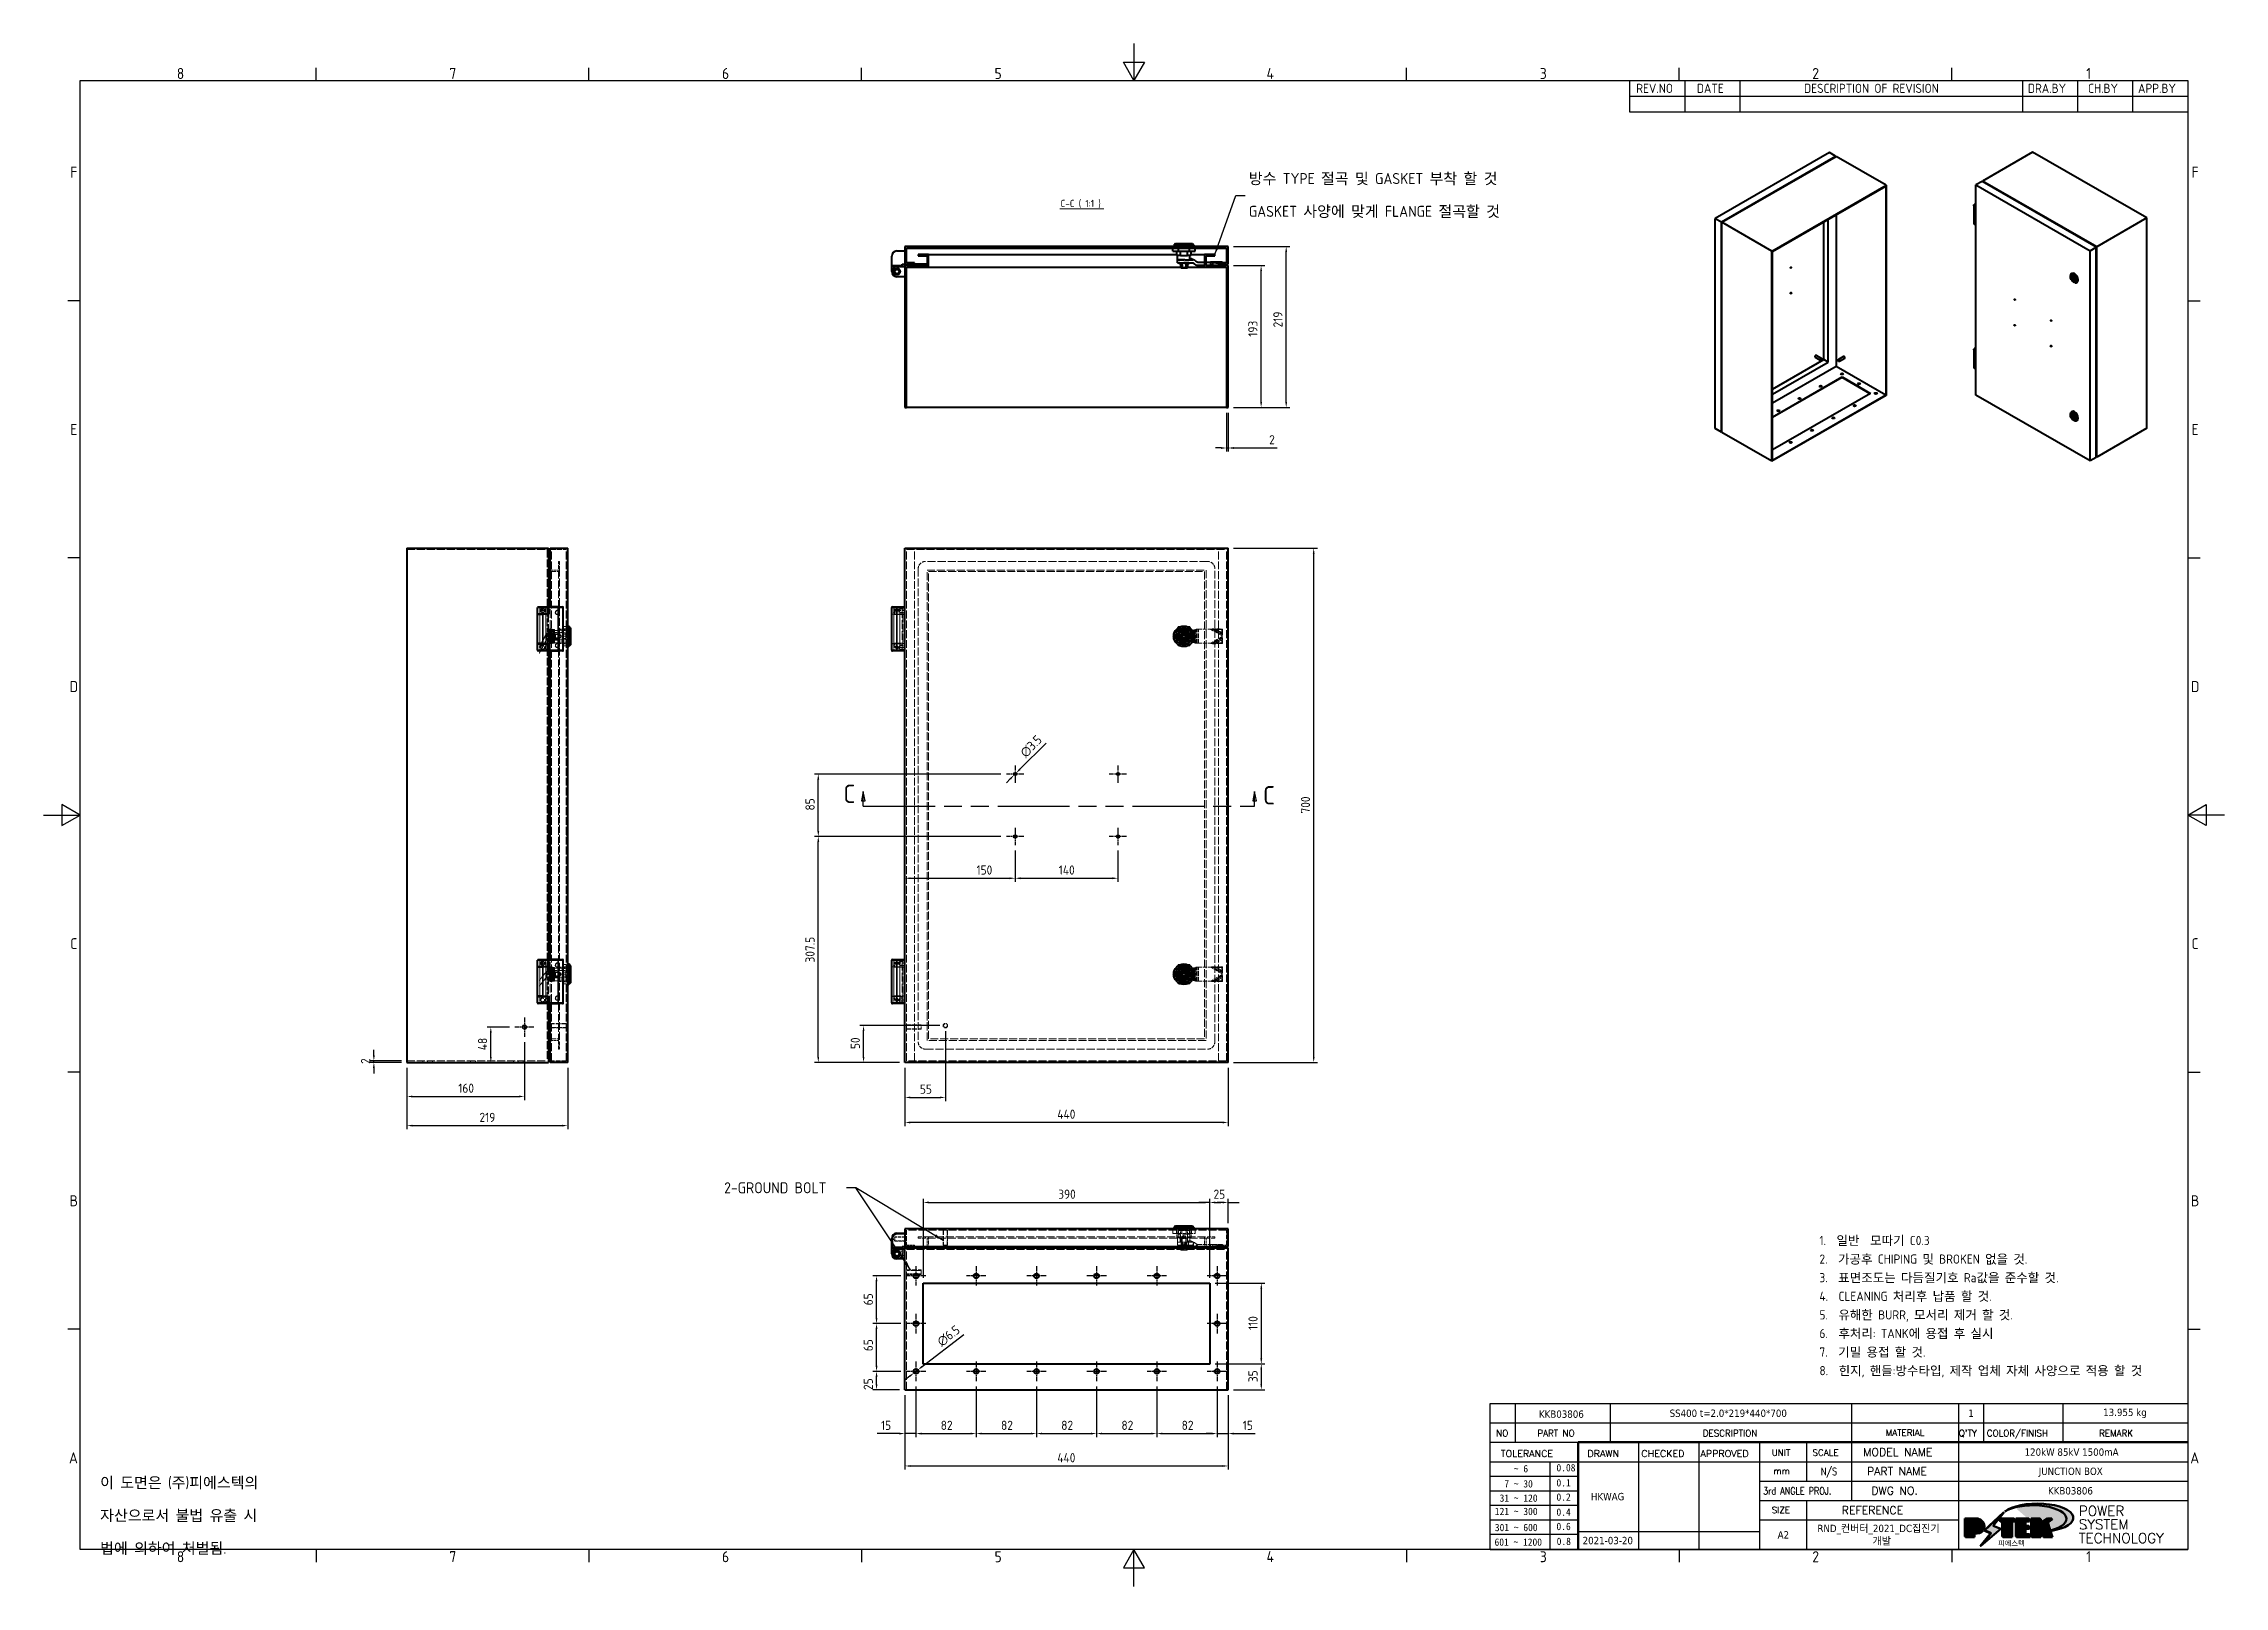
# Model space of a CAD drawing. Header units: millimetres. Extents: x 0 to 2970, y 0 to 2100.
import ezdxf
from ezdxf.enums import TextEntityAlignment as Align

# ---------------------------------------------------------------- set-up
doc = ezdxf.new("R2010")
doc.units = ezdxf.units.MM
doc.header["$LTSCALE"] = 5
for name, pattern in [('CHAIN', [0.3543, 0.2362, -0.0295, 0.0591, -0.0295]), ('DASHED', [0.2067, 0.1654, -0.0413]), ('DOUBLE_DASH_CHAIN', [1.2403, 0.6614, -0.0827, 0.1654, -0.0827, 0.1654, -0.0827])]:
    doc.linetypes.add(name, pattern=pattern)
doc.layers.get('0').update_dxf_attribs({"color": 3, "lineweight": 25})
for name, color, linetype, lineweight in [('가려진 것(ISO)', 2, 'DASHED', 18), ('가려진 좁은 것(ISO)', 2, 'DASHED', 18), ('가시적인 것(ISO)', 3, 'Continuous', 40), ('가시적인 좁은 것(ISO)', 3, 'Continuous', 35), ('경계(ISO)', 7, 'Continuous', 25), ('기호(ISO)', 5, 'Continuous', 25), ('단면선(ISO)', 7, 'CHAIN', 25), ('제목(ISO)', 5, 'Continuous', 50), ('중심 표식(ISO)', 1, 'Continuous', 25), ('치수(ISO)', 2, 'Continuous', 25), ('해치(ISO)', 7, 'Continuous', 18)]:
    doc.layers.add(name, color=color, linetype=linetype, lineweight=lineweight)
doc.styles.add('HAN_291', font='')
doc.styles.add('HAN_370', font='', dxfattribs={"width": 2})
doc.styles.add('ISO Proportiona M2B', font='isocp.shx')
doc.styles.add('ISO Proportional', font='arial.ttf')
doc.styles.add('RC_284', font='ROMANC.shx')
doc.styles.add('RC_287', font='ROMANC.shx')
doc.styles.add('RC_292', font='ROMANC.shx')
doc.styles.add('ROMANT_294', font='romant.shx')
doc.styles.add('문자 텍스트_M2B', font='isocp.shx')
doc.styles.add('문자 텍스트_PSTEK_POSCO', font='isocp.shx')
doc.styles.add('부품번호텍스트_PSTEK_POSCO', font='isocp.shx')
doc.styles.add('치수 텍스트_PSTEK_POSCO', font='isocp.shx')
doc.styles.add('텍스트 스타일198', font='tahoma.ttf')
doc.styles.add('텍스트 스타일333', font='ROMANC.shx', dxfattribs={"width": 0.8})
doc.styles.add('텍스트 스타일512', font='isocp.shx')
doc.styles.get('HAN_291').set_extended_font_data('GulimChe')
doc.styles.get('HAN_370').set_extended_font_data('GulimChe')
doc.dimstyles.new('치수_PSTEK_POSCO', dxfattribs={"dimscale": 5, "dimtxt": 2.5, "dimasz": 1.5, "dimexe": 1, "dimexo": 1.5, "dimgap": 1, "dimtad": 1, "dimrnd": 1e-08, "dimdsep": 46, "dimtxsty": '치수 텍스트_PSTEK_POSCO', "dimcen": 0.09, "dimdle": 10, "dimclrd": 7, "dimclre": 7, "dimclrt": 2, "dimadec": 1, "dimazin": 2, "dimtfac": 1, "dimtmove": 0, "dimatfit": 3, "dimfxl": 0, "dimtolj": 1, "dimlwd": -1, "dimlwe": -1, "dimarcsym": 0})
doc.dimstyles.new('치수_PSTEK_POSCO$7', dxfattribs={"dimscale": 5, "dimtxt": 2.5, "dimasz": 2.5, "dimexe": 1, "dimexo": 1.5, "dimgap": 1, "dimtad": 1, "dimrnd": 1e-08, "dimdsep": 46, "dimtxsty": '치수 텍스트_PSTEK_POSCO', "dimcen": 0.09, "dimdle": 10, "dimclrd": 7, "dimclre": 7, "dimclrt": 2, "dimadec": 1, "dimazin": 2, "dimtfac": 1, "dimtmove": 0, "dimatfit": 3, "dimfxl": 0, "dimtolj": 1, "dimlwd": -1, "dimlwe": -1, "dimarcsym": 0})

msp = doc.modelspace()

# ---------------------------------------------------------------- texts
at = {"layer": '기호(ISO)', "color": 2, "insert": (1641.364, 1893.227), "char_height": 15, "width": 398.43864, "attachment_point": 4, "line_spacing_factor": 1.78626, "style": '치수 텍스트_PSTEK_POSCO'}
msp.add_mtext('{\\fISOCP|b0|i0;\\H15.0000;방수 TYPE 절곡 및 GASKET 부착 할 것\\PGASKET 사양에 맞게 FLANGE 절곡할 것}', dxfattribs=at)
at = {"layer": '기호(ISO)', "color": 7, "insert": (1384.982, 1876.419), "char_height": 10, "attachment_point": 7, "style": '텍스트 스타일512'}
msp.add_mtext('C-C ( 1:1 )', dxfattribs=at)
at = {"layer": '기호(ISO)', "color": 2, "insert": (926.835, 542.55), "char_height": 15, "width": 161.72826, "attachment_point": 4, "style": '치수 텍스트_PSTEK_POSCO'}
msp.add_mtext('{\\fISOCP|b0|i0;\\H15.0000;2-GROUND BOLT}', dxfattribs=at)
at = {"layer": '기호(ISO)', "color": 2, "insert": (1082.976, 542.536), "char_height": 12.5, "attachment_point": 4, "style": '치수 텍스트_PSTEK_POSCO'}
msp.add_mtext('{ }', dxfattribs=at)
at = {"layer": '기호(ISO)', "color": 7, "insert": (76.973, 95.734), "char_height": 15, "width": 258.20026, "attachment_point": 4, "line_spacing_factor": 1.78626, "style": '문자 텍스트_PSTEK_POSCO'}
msp.add_mtext('{이 도면은 (주)피에스텍의\\P자산으로서 불법 유출 시 \\P법에 의하여 처벌됨.}', dxfattribs=at)

# ---------------------------------------------------------------- blocks, each defined once
blk = doc.blocks.new('경계 Default Border')
at = {"layer": '경계(ISO)'}
for p, q in [((74.25, 410), (74.25, 413.4)), ((148.5, 410), (148.5, 413.4)), ((222.75, 410), (222.75, 413.4)), ((371.25, 410), (371.25, 413.4)), ((445.5, 410), (445.5, 413.4)), ((519.75, 410), (519.75, 413.4)), ((10, 350), (6.6, 350)), ((584, 350), (587.4, 350)), ((10, 280), (6.6, 280)), ((584, 280), (587.4, 280)), ((10, 140), (6.6, 140)), ((584, 140), (587.4, 140)), ((10, 70), (6.6, 70)), ((584, 70), (587.4, 70)), ((74.25, 10), (74.25, 6.6)), ((148.5, 10), (148.5, 6.6)), ((222.75, 10), (222.75, 6.6)), ((371.25, 10), (371.25, 6.6)), ((445.5, 10), (445.5, 6.6)), ((519.75, 10), (519.75, 6.6))]:
    blk.add_line(p, q, dxfattribs=at)
at = {"layer": '경계(ISO)', "flags": 128}
for points in [[(297, 420), (297, 410), (294.11, 415), (299.89, 415), (297, 410)], [(10, 10), (10, 410), (584, 410), (584, 10), (10, 10)], [(0, 210), (10, 210), (5, 212.89), (5, 207.11), (10, 210)], [(594, 210), (584, 210), (589, 212.89), (589, 207.11), (584, 210)], [(297, 0), (297, 10), (294.11, 5), (299.89, 5), (297, 10)]]:
    blk.add_lwpolyline(points, dxfattribs=at)
at = {"layer": '경계(ISO)', "color": 2, "char_height": 3, "attachment_point": 7, "style": '문자 텍스트_M2B'}
for s, insert in [('8', (36.27, 410.37)), ('7', (110.52, 410.39)), ('6', (184.77, 410.37)), ('5', (259.02, 410.37)), ('4', (333.1, 410.4)), ('3', (407.54, 410.37)), ('2', (481.75, 410.37)), ('1', (556.36, 410.4)), ('F', (7.24, 383.5)), ('F', (585.04, 383.5)), ('E', (7.24, 313.47)), ('E', (585.04, 313.47)), ('D', (7.08, 243.47)), ('D', (584.88, 243.47)), ('C', (7.24, 173.47)), ('C', (585.04, 173.47)), ('B', (7.08, 103.47)), ('B', (584.88, 103.47)), ('A', (6.91, 33.49)), ('A', (584.71, 33.49)), ('8', (36.27, 6.57)), ('7', (110.52, 6.59)), ('6', (184.77, 6.57)), ('5', (259.02, 6.57)), ('4', (333.1, 6.6)), ('3', (407.54, 6.57)), ('2', (481.75, 6.57)), ('1', (556.36, 6.6))]:
    blk.add_mtext(s, dxfattribs=dict(at, insert=insert))
blk = doc.blocks.new('제목 블록 PSTEK')
h = blk.add_hatch(color=1)
edge = h.paths.add_edge_path(flags=0)
edge.add_line((314.22, 19.61), (314.22, 17))
edge.add_line((314.22, 17), (314.35, 17))
edge.add_arc((314.35, 17.65), 0.651, 270, 360)
edge.add_line((315, 17.65), (315, 18.96))
edge.add_arc((314.35, 18.96), 0.651, 0, 90)
edge.add_line((314.35, 19.61), (314.22, 19.61))
edge = h.paths.add_edge_path()
edge.add_arc((314.98, 18.29), 1.97, 270, 450)
edge.add_line((314.98, 20.26), (311.77, 20.26))
edge.add_line((311.77, 20.26), (311.77, 15.34))
edge.add_line((311.77, 15.34), (314.22, 15.34))
edge.add_line((314.22, 15.34), (314.22, 16.32))
edge.add_line((314.22, 16.32), (314.98, 16.32))
h = blk.add_hatch(color=252)
edge = h.paths.add_edge_path()
edge.add_arc((314.98, 18.29), 1.97, 270, 406.82787)
edge.add_arc((315.16, 18.14), 1.97, -90, 53.56098, ccw=False)
edge.add_line((315.16, 16.17), (314.4, 16.17))
edge.add_line((314.4, 16.17), (314.4, 15.19))
edge.add_line((314.4, 15.19), (311.94, 15.19))
edge.add_line((311.94, 15.19), (311.94, 15.34))
edge.add_line((311.94, 15.34), (314.22, 15.34))
edge.add_line((314.22, 15.34), (314.22, 16.32))
edge.add_line((314.22, 16.32), (314.98, 16.32))
h = blk.add_hatch(color=252)
edge = h.paths.add_edge_path()
edge.add_line((314.4, 19.46), (314.53, 19.46))
edge.add_arc((314.53, 18.81), 0.651, 60.41893, 90, ccw=False)
edge.add_arc((314.35, 18.96), 0.651, 39.96992, 90)
edge.add_line((314.35, 19.61), (314.22, 19.61))
edge.add_line((314.22, 19.61), (314.22, 17))
edge.add_line((314.22, 17), (314.35, 17))
edge.add_arc((314.35, 17.65), 0.651, 270, 274.69308)
edge.add_line((314.4, 17), (314.4, 19.46))
for color, points in [(252, [(317.22, 17.06), (322.03, 21.63), (322.28, 21.94), (317.05, 16.98), (318.75, 16.19), (316, 12.72), (316.34, 13), (318.92, 16.27)]), (5, [(321.62, 17.42), (319.53, 18.25), (322.45, 22.02), (317.22, 17.06), (318.92, 16.27), (316.17, 12.8)]), (1, [(324.48, 19.61), (325.24, 19.61), (325.24, 20.26), (321.23, 20.26), (321.23, 19.61), (321.98, 19.61), (321.98, 15.34), (324.48, 15.34)]), (252, [(321.98, 19.61), (321.4, 19.61), (321.4, 19.46), (321.98, 19.46)]), (252, [(324.66, 19.46), (325.42, 19.46), (325.42, 20.11), (325.24, 20.11), (325.24, 19.61), (324.48, 19.61), (324.48, 15.34), (322.16, 15.34), (322.16, 15.19), (324.66, 15.19)]), (1, [(329.23, 20.26), (325.66, 20.26), (325.66, 15.34), (329.36, 15.34), (329.36, 15.99), (328.11, 15.99), (328.11, 17.56), (329.23, 17.56), (329.23, 18.26), (328.11, 18.26), (328.11, 19.61), (329.23, 19.61)]), (252, [(328.29, 19.46), (329.41, 19.46), (329.41, 20.11), (329.23, 20.11), (329.23, 19.61), (328.11, 19.61), (328.11, 18.26), (328.29, 18.26)]), (252, [(328.29, 17.42), (329.41, 17.42), (329.41, 18.11), (329.23, 18.11), (329.23, 17.56), (328.11, 17.56), (328.11, 15.99), (328.29, 15.99)]), (1, [(332.33, 20.26), (329.86, 20.26), (329.86, 15.34), (332.33, 15.34), (332.33, 17.43), (333.07, 15.34), (335.49, 15.34), (334.25, 19.31), (335.44, 20.26), (334.31, 20.26), (332.33, 19)]), (252, [(332.51, 20.11), (332.33, 20.11), (332.33, 19), (332.51, 19.11)]), (252, [(335.62, 20.11), (335.25, 20.11), (334.25, 19.31), (335.49, 15.34), (333.2, 15.34), (333.25, 15.19), (335.66, 15.19), (334.43, 19.16)]), (252, [(329.54, 15.85), (329.36, 15.85), (329.36, 15.34), (325.83, 15.34), (325.83, 15.19), (329.54, 15.19)]), (252, [(332.51, 16.93), (332.33, 17.43), (332.33, 15.34), (330.04, 15.34), (330.04, 15.19), (332.51, 15.19)])]:
    blk.add_hatch(color=color).paths.add_polyline_path(points)
at = {"layer": '해치(ISO)', "true_color": 0x27d1fc}
h = blk.add_hatch(color=140, dxfattribs=at)
edge = h.paths.add_edge_path()
edge.add_ellipse((330.37, 20.16), major_axis=(9.1, 0), ratio=0.40699, start_angle=301.30985, end_angle=507.74369)
edge.add_ellipse((331.53, 20.46), major_axis=(-9.82, 0), ratio=0.39426, start_angle=111.51207, end_angle=334.47025, ccw=False)
edge.add_line((335.14, 16.86), (335.1, 16.99))
at = {"color": 180}
for p, q in [((182.48, 11.79), (182.48, 51.57)), ((182.48, 51.57), (372.48, 51.57)), ((189.27, 51.57), (189.27, 41.01)), ((215.22, 41.01), (215.22, 51.57)), ((280.88, 51.57), (280.88, 41.01)), ((310.09, 51.57), (310.09, 41.01)), ((316.9, 51.57), (316.9, 41.01)), ((338.46, 51.57), (338.46, 41.01)), ((372.48, 51.57), (372.48, 11.79)), ((182.48, 46.29), (372.48, 46.29)), ((182.48, 41.01), (206.45, 41.01)), ((182.48, 35.73), (206.45, 35.73)), ((198.86, 12.03), (198.86, 35.73)), ((206.45, 35.73), (372.48, 35.73)), ((222.94, 11.79), (222.94, 41.01)), ((239.43, 11.79), (239.43, 41.01)), ((255.92, 11.79), (255.92, 41.01)), ((268.69, 41.01), (268.69, 30.45)), ((280.88, 41.01), (280.88, 25.17)), ((310.09, 41.01), (310.09, 11.79)), ((182.48, 31.78), (206.45, 31.78)), ((255.92, 30.45), (372.48, 30.45)), ((182.48, 27.83), (206.45, 27.83)), ((182.48, 23.88), (206.45, 23.88)), ((255.92, 25.17), (372.48, 25.17)), ((268.69, 25.17), (268.69, 11.79)), ((182.48, 19.93), (206.45, 19.93)), ((255.92, 19.89), (310.09, 19.89)), ((182.48, 15.98), (206.45, 15.98)), ((206.45, 16.74), (255.92, 16.74)), ((182.48, 11.79), (372.48, 11.79))]:
    blk.add_line(p, q, dxfattribs=at)
at = {"color": 7, "lineweight": 50}
for p, q in [((206.45, 11.79), (206.45, 41.01)), ((206.45, 41.01), (372.48, 41.01))]:
    blk.add_line(p, q, dxfattribs=at)
at = {"color": 7}
for p, q in [((314.98, 20.26), (311.77, 20.26)), ((311.77, 20.26), (311.77, 15.34)), ((314.98, 20.26), (311.77, 20.26)), ((311.77, 20.26), (311.77, 15.34)), ((314.22, 17), (314.22, 19.61)), ((314.22, 19.61), (314.35, 19.61)), ((314.35, 19.61), (314.22, 19.61)), ((314.22, 19.61), (314.22, 17)), ((314.22, 17), (314.22, 19.61)), ((314.22, 19.61), (314.35, 19.61)), ((314.4, 19.46), (314.53, 19.46)), ((314.4, 17), (314.4, 19.46)), ((315, 18.96), (315, 17.65)), ((315, 18.96), (315, 17.65)), ((322.28, 21.94), (317.05, 16.98)), ((322.45, 22.02), (317.22, 17.06)), ((317.22, 17.06), (322.03, 21.63)), ((319.53, 18.25), (322.45, 22.02)), ((321.62, 17.42), (319.53, 18.25)), ((325.24, 20.26), (321.23, 20.26)), ((321.23, 20.26), (321.23, 19.61)), ((325.24, 20.26), (321.23, 20.26)), ((321.23, 20.26), (321.23, 19.61)), ((321.23, 19.61), (321.98, 19.61)), ((321.23, 19.61), (321.98, 19.61)), ((321.4, 19.61), (321.4, 19.46)), ((321.98, 19.61), (321.4, 19.61)), ((321.4, 19.46), (321.98, 19.46)), ((321.98, 19.61), (321.98, 15.34)), ((321.98, 19.46), (321.98, 19.61)), ((321.98, 19.61), (321.98, 15.34)), ((322.03, 21.63), (322.28, 21.94)), ((324.48, 19.61), (325.24, 19.61)), ((324.48, 15.34), (324.48, 19.61)), ((325.24, 19.61), (324.48, 19.61)), ((324.48, 19.61), (324.48, 15.34)), ((324.48, 19.61), (325.24, 19.61)), ((324.48, 15.34), (324.48, 19.61)), ((324.66, 19.46), (325.42, 19.46)), ((324.66, 15.19), (324.66, 19.46)), ((325.24, 19.61), (325.24, 20.26)), ((325.24, 19.61), (325.24, 20.26)), ((325.42, 20.11), (325.24, 20.11)), ((325.24, 20.11), (325.24, 19.61)), ((325.42, 19.46), (325.42, 20.11)), ((329.23, 20.26), (325.66, 20.26)), ((325.66, 20.26), (325.66, 15.34)), ((325.66, 20.26), (325.66, 15.34)), ((329.23, 20.26), (325.66, 20.26)), ((328.11, 18.26), (328.11, 19.61)), ((328.11, 19.61), (329.23, 19.61)), ((329.23, 19.61), (328.11, 19.61)), ((328.11, 19.61), (328.11, 18.26)), ((328.11, 18.26), (328.11, 19.61)), ((328.11, 19.61), (329.23, 19.61)), ((329.23, 18.26), (328.11, 18.26)), ((328.11, 18.26), (328.29, 18.26)), ((329.23, 18.26), (328.11, 18.26)), ((328.29, 18.26), (328.29, 19.46)), ((328.29, 19.46), (329.41, 19.46)), ((329.23, 19.61), (329.23, 20.26)), ((329.23, 19.61), (329.23, 20.26)), ((329.41, 20.11), (329.23, 20.11)), ((329.23, 20.11), (329.23, 19.61)), ((329.23, 17.56), (329.23, 18.26)), ((329.23, 17.56), (329.23, 18.26)), ((329.41, 18.11), (329.23, 18.11)), ((329.23, 18.11), (329.23, 17.56)), ((329.41, 19.46), (329.41, 20.11)), ((329.41, 17.42), (329.41, 18.11)), ((332.33, 20.26), (329.86, 20.26)), ((329.86, 20.26), (329.86, 15.34)), ((329.86, 20.26), (329.86, 15.34)), ((332.33, 20.26), (329.86, 20.26)), ((334.31, 20.26), (332.33, 19)), ((332.33, 19), (332.33, 20.26)), ((334.31, 20.26), (332.33, 19)), ((332.33, 19), (332.33, 20.26)), ((332.51, 20.11), (332.33, 20.11)), ((332.33, 20.11), (332.33, 19)), ((332.33, 19), (332.51, 19.11)), ((332.51, 19.11), (332.51, 20.11)), ((334.25, 19.31), (335.44, 20.26)), ((334.25, 19.31), (335.44, 20.26)), ((335.25, 20.11), (334.25, 19.31)), ((335.49, 15.34), (334.25, 19.31)), ((334.25, 19.31), (335.49, 15.34)), ((335.49, 15.34), (334.25, 19.31)), ((335.44, 20.26), (334.31, 20.26)), ((335.44, 20.26), (334.31, 20.26)), ((334.43, 19.16), (335.62, 20.11)), ((335.66, 15.19), (334.43, 19.16)), ((335.62, 20.11), (335.25, 20.11)), ((311.77, 15.34), (314.22, 15.34)), ((311.77, 15.34), (314.22, 15.34)), ((314.22, 15.34), (311.94, 15.34)), ((311.94, 15.34), (311.94, 15.19)), ((311.94, 15.19), (314.4, 15.19)), ((314.35, 17), (314.22, 17)), ((314.22, 17), (314.35, 17)), ((314.35, 17), (314.22, 17)), ((314.22, 16.32), (314.98, 16.32)), ((314.22, 15.34), (314.22, 16.32)), ((314.98, 16.32), (314.22, 16.32)), ((314.22, 16.32), (314.22, 15.34)), ((314.22, 16.32), (314.98, 16.32)), ((314.22, 15.34), (314.22, 16.32)), ((314.4, 16.17), (315.16, 16.17)), ((314.4, 15.19), (314.4, 16.17)), ((318.75, 16.19), (316, 12.72)), ((316, 12.72), (316.34, 13)), ((316.17, 12.8), (321.62, 17.42)), ((318.92, 16.27), (316.17, 12.8)), ((316.34, 13), (318.92, 16.27)), ((317.05, 16.98), (318.75, 16.19)), ((318.92, 16.27), (317.22, 17.06)), ((317.22, 17.06), (318.92, 16.27)), ((321.98, 15.34), (324.48, 15.34)), ((321.98, 15.34), (324.48, 15.34)), ((324.48, 15.34), (322.16, 15.34)), ((322.16, 15.34), (322.16, 15.19)), ((322.16, 15.19), (324.66, 15.19)), ((325.66, 15.34), (329.36, 15.34)), ((325.66, 15.34), (329.36, 15.34)), ((329.36, 15.34), (325.83, 15.34)), ((325.83, 15.34), (325.83, 15.19)), ((325.83, 15.19), (329.54, 15.19)), ((328.11, 17.56), (329.23, 17.56)), ((328.11, 15.99), (328.11, 17.56)), ((329.23, 17.56), (328.11, 17.56)), ((328.11, 17.56), (328.11, 15.99)), ((328.11, 17.56), (329.23, 17.56)), ((328.11, 15.99), (328.11, 17.56)), ((329.36, 15.99), (328.11, 15.99)), ((328.11, 15.99), (328.29, 15.99)), ((329.36, 15.99), (328.11, 15.99)), ((328.29, 15.99), (328.29, 17.42)), ((328.29, 17.42), (329.41, 17.42)), ((329.36, 15.34), (329.36, 15.99)), ((329.36, 15.34), (329.36, 15.99)), ((329.54, 15.85), (329.36, 15.85)), ((329.36, 15.85), (329.36, 15.34)), ((329.54, 15.19), (329.54, 15.85)), ((329.86, 15.34), (332.33, 15.34)), ((329.86, 15.34), (332.33, 15.34)), ((332.33, 15.34), (330.04, 15.34)), ((330.04, 15.34), (330.04, 15.19)), ((330.04, 15.19), (332.51, 15.19)), ((332.33, 17.43), (333.07, 15.34)), ((332.33, 15.34), (332.33, 17.43)), ((332.51, 16.93), (332.33, 17.43)), ((332.33, 17.43), (332.33, 15.34)), ((332.33, 17.43), (333.07, 15.34)), ((332.33, 15.34), (332.33, 17.43)), ((332.51, 15.19), (332.51, 16.93)), ((333.07, 15.34), (335.49, 15.34)), ((333.07, 15.34), (335.49, 15.34)), ((335.49, 15.34), (333.2, 15.34)), ((333.2, 15.34), (333.25, 15.19)), ((333.25, 15.19), (335.66, 15.19)), ((345.04, 17.5), (344.99, 17.69))]:
    blk.add_line(p, q, dxfattribs=at)
at = {"color": 1}
for p, q in [((314.98, 20.26), (311.77, 20.26)), ((311.77, 20.26), (311.77, 15.34)), ((314.22, 17), (314.22, 19.61)), ((314.22, 19.61), (314.35, 19.61)), ((315, 18.96), (315, 17.65)), ((325.24, 20.26), (321.23, 20.26)), ((321.23, 20.26), (321.23, 19.61)), ((321.23, 19.61), (321.98, 19.61)), ((321.98, 19.61), (321.98, 15.34)), ((324.48, 19.61), (325.24, 19.61)), ((324.48, 15.34), (324.48, 19.61)), ((325.24, 19.61), (325.24, 20.26)), ((329.23, 20.26), (325.66, 20.26)), ((325.66, 20.26), (325.66, 15.34)), ((328.11, 18.26), (328.11, 19.61)), ((328.11, 19.61), (329.23, 19.61)), ((329.23, 18.26), (328.11, 18.26)), ((329.23, 19.61), (329.23, 20.26)), ((329.23, 17.56), (329.23, 18.26)), ((332.33, 20.26), (329.86, 20.26)), ((329.86, 20.26), (329.86, 15.34)), ((334.31, 20.26), (332.33, 19)), ((332.33, 19), (332.33, 20.26)), ((334.25, 19.31), (335.44, 20.26)), ((335.49, 15.34), (334.25, 19.31)), ((335.44, 20.26), (334.31, 20.26)), ((311.77, 15.34), (314.22, 15.34)), ((314.35, 17), (314.22, 17)), ((314.22, 16.32), (314.98, 16.32)), ((314.22, 15.34), (314.22, 16.32)), ((321.98, 15.34), (324.48, 15.34)), ((325.66, 15.34), (329.36, 15.34)), ((328.11, 17.56), (329.23, 17.56)), ((328.11, 15.99), (328.11, 17.56)), ((329.36, 15.99), (328.11, 15.99)), ((329.36, 15.34), (329.36, 15.99)), ((329.86, 15.34), (332.33, 15.34)), ((332.33, 17.43), (333.07, 15.34)), ((332.33, 15.34), (332.33, 17.43)), ((333.07, 15.34), (335.49, 15.34))]:
    blk.add_line(p, q, dxfattribs=at)
at = {"color": 5}
for p, q in [((322.45, 22.02), (317.22, 17.06)), ((319.53, 18.25), (322.45, 22.02)), ((321.62, 17.42), (319.53, 18.25)), ((316.17, 12.8), (321.62, 17.42)), ((318.92, 16.27), (316.17, 12.8)), ((317.22, 17.06), (318.92, 16.27))]:
    blk.add_line(p, q, dxfattribs=at)
at = {"color": 7}
for centre, radius, start, end in [((314.35, 18.96), 0.651, 0, 90), ((314.35, 18.96), 0.651, 39.96992, 90), ((314.35, 18.96), 0.651, 0, 90), ((314.53, 18.81), 0.651, 60.41893, 90), ((314.98, 18.29), 1.97, 270, 90), ((314.98, 18.29), 1.97, 270, 90), ((314.98, 18.29), 1.97, 270, 46.82787), ((315.16, 18.14), 1.97, 270, 53.56098), ((314.35, 17.65), 0.651, 270, 0), ((314.35, 17.65), 0.651, 270, 0), ((314.35, 17.65), 0.651, 270, 274.69308)]:
    blk.add_arc(centre, radius, start, end, dxfattribs=at)
at = {"color": 1}
for centre, radius, start, end in [((314.35, 18.96), 0.651, 0, 90), ((314.98, 18.29), 1.97, 270, 90), ((314.35, 17.65), 0.651, 270, 0)]:
    blk.add_arc(centre, radius, start, end, dxfattribs=at)
at = {"layer": '제목(ISO)', "lineweight": 18}
blk.add_line((182.48, 35.73), (182.48, 11.79), dxfattribs=at)
at = {"layer": '제목(ISO)'}
for p, q in [((314.98, 20.26), (311.77, 20.26)), ((311.77, 20.26), (311.77, 15.34)), ((314.22, 17), (314.22, 19.61)), ((314.22, 19.61), (314.35, 19.61)), ((314.35, 19.61), (314.22, 19.61)), ((314.22, 19.61), (314.22, 17)), ((314.4, 19.46), (314.53, 19.46)), ((314.4, 17), (314.4, 19.46)), ((315, 18.96), (315, 17.65)), ((322.28, 21.94), (317.05, 16.98)), ((322.45, 22.02), (317.22, 17.06)), ((317.22, 17.06), (322.03, 21.63)), ((319.53, 18.25), (322.45, 22.02)), ((321.62, 17.42), (319.53, 18.25)), ((325.24, 20.26), (321.23, 20.26)), ((321.23, 20.26), (321.23, 19.61)), ((321.23, 19.61), (321.98, 19.61)), ((321.98, 19.61), (321.4, 19.61)), ((321.4, 19.61), (321.4, 19.46)), ((321.4, 19.46), (321.98, 19.46)), ((321.98, 19.61), (321.98, 15.34)), ((321.98, 19.46), (321.98, 19.61)), ((322.03, 21.63), (322.28, 21.94)), ((324.48, 19.61), (325.24, 19.61)), ((324.48, 15.34), (324.48, 19.61)), ((325.24, 19.61), (324.48, 19.61)), ((324.48, 19.61), (324.48, 15.34)), ((324.66, 19.46), (325.42, 19.46)), ((324.66, 15.19), (324.66, 19.46)), ((325.24, 19.61), (325.24, 20.26)), ((325.42, 20.11), (325.24, 20.11)), ((325.24, 20.11), (325.24, 19.61)), ((325.42, 19.46), (325.42, 20.11)), ((329.23, 20.26), (325.66, 20.26)), ((325.66, 20.26), (325.66, 15.34)), ((328.11, 18.26), (328.11, 19.61)), ((328.11, 19.61), (329.23, 19.61)), ((329.23, 19.61), (328.11, 19.61)), ((328.11, 19.61), (328.11, 18.26)), ((329.23, 18.26), (328.11, 18.26)), ((328.11, 18.26), (328.29, 18.26)), ((328.29, 19.46), (329.41, 19.46)), ((328.29, 18.26), (328.29, 19.46)), ((329.23, 19.61), (329.23, 20.26)), ((329.41, 20.11), (329.23, 20.11)), ((329.23, 20.11), (329.23, 19.61)), ((329.23, 17.56), (329.23, 18.26)), ((329.41, 18.11), (329.23, 18.11)), ((329.23, 18.11), (329.23, 17.56)), ((329.41, 19.46), (329.41, 20.11)), ((329.41, 17.42), (329.41, 18.11)), ((332.33, 20.26), (329.86, 20.26)), ((329.86, 20.26), (329.86, 15.34)), ((334.31, 20.26), (332.33, 19)), ((332.33, 19), (332.33, 20.26)), ((332.51, 20.11), (332.33, 20.11)), ((332.33, 20.11), (332.33, 19)), ((332.33, 19), (332.51, 19.11)), ((332.51, 19.11), (332.51, 20.11)), ((334.25, 19.31), (335.44, 20.26)), ((335.25, 20.11), (334.25, 19.31)), ((335.49, 15.34), (334.25, 19.31)), ((334.25, 19.31), (335.49, 15.34)), ((335.44, 20.26), (334.31, 20.26)), ((334.43, 19.16), (335.62, 20.11)), ((335.66, 15.19), (334.43, 19.16)), ((335.62, 20.11), (335.25, 20.11)), ((311.77, 15.34), (314.22, 15.34)), ((314.22, 15.34), (311.94, 15.34)), ((311.94, 15.34), (311.94, 15.19)), ((311.94, 15.19), (314.4, 15.19)), ((314.35, 17), (314.22, 17)), ((314.22, 17), (314.35, 17)), ((314.22, 15.34), (314.22, 16.32)), ((314.22, 16.32), (314.98, 16.32)), ((314.98, 16.32), (314.22, 16.32)), ((314.22, 16.32), (314.22, 15.34)), ((314.4, 15.19), (314.4, 16.17)), ((314.4, 16.17), (315.16, 16.17)), ((318.75, 16.19), (316, 12.72)), ((316, 12.72), (316.34, 13)), ((316.17, 12.8), (321.62, 17.42)), ((318.92, 16.27), (316.17, 12.8)), ((316.34, 13), (318.92, 16.27)), ((317.05, 16.98), (318.75, 16.19)), ((317.22, 17.06), (318.92, 16.27)), ((318.92, 16.27), (317.22, 17.06)), ((321.98, 15.34), (324.48, 15.34)), ((324.48, 15.34), (322.16, 15.34)), ((322.16, 15.34), (322.16, 15.19)), ((322.16, 15.19), (324.66, 15.19)), ((325.66, 15.34), (329.36, 15.34)), ((329.36, 15.34), (325.83, 15.34)), ((325.83, 15.34), (325.83, 15.19)), ((325.83, 15.19), (329.54, 15.19)), ((328.11, 15.99), (328.11, 17.56)), ((328.11, 17.56), (329.23, 17.56)), ((329.23, 17.56), (328.11, 17.56)), ((328.11, 17.56), (328.11, 15.99)), ((329.36, 15.99), (328.11, 15.99)), ((328.11, 15.99), (328.29, 15.99)), ((328.29, 17.42), (329.41, 17.42)), ((328.29, 15.99), (328.29, 17.42)), ((329.36, 15.34), (329.36, 15.99)), ((329.54, 15.85), (329.36, 15.85)), ((329.36, 15.85), (329.36, 15.34)), ((329.54, 15.19), (329.54, 15.85)), ((329.86, 15.34), (332.33, 15.34)), ((332.33, 15.34), (330.04, 15.34)), ((330.04, 15.34), (330.04, 15.19)), ((330.04, 15.19), (332.51, 15.19)), ((332.33, 15.34), (332.33, 17.43)), ((332.33, 17.43), (333.07, 15.34)), ((332.51, 16.93), (332.33, 17.43)), ((332.33, 17.43), (332.33, 15.34)), ((332.51, 15.19), (332.51, 16.93)), ((333.07, 15.34), (335.49, 15.34)), ((335.49, 15.34), (333.2, 15.34)), ((333.2, 15.34), (333.25, 15.19)), ((333.25, 15.19), (335.66, 15.19))]:
    blk.add_line(p, q, dxfattribs=at)
at = {"layer": '제목(ISO)', "color": 4}
blk.add_line((335.14, 16.86), (335.1, 16.99), dxfattribs=at)
at = {"layer": '제목(ISO)'}
for centre, radius, start, end in [((314.35, 18.96), 0.651, 0, 90), ((314.35, 18.96), 0.651, 39.96992, 90), ((314.53, 18.81), 0.651, 60.41893, 90), ((314.98, 18.29), 1.97, 46.82787, 90), ((314.98, 18.29), 1.97, 270, 46.82787), ((314.98, 18.29), 1.97, 270, 46.82787), ((315.16, 18.14), 1.97, 270, 53.56098), ((314.35, 17.65), 0.651, 270, 0), ((314.35, 17.65), 0.651, 270, 274.69308)]:
    blk.add_arc(centre, radius, start, end, dxfattribs=at)
at = {"layer": '제목(ISO)', "color": 4}
for centre, major_axis, ratio, start_param, end_param in [((331.53, 20.46), (9.82, 0), 0.39426, 5.087845, 8.9792), ((330.37, 20.16), (9.1, 0), 0.40699, 5.258849, 8.861799)]:
    blk.add_ellipse(centre, major_axis=major_axis, ratio=ratio, start_param=start_param, end_param=end_param, dxfattribs=at)
at = {"color": 2}
for s, height, style, p in [('NO', 1.742, 'RC_284', (184.14, 42.62)), ('PART NO', 1.742, 'RC_284', (195.34, 42.62)), ('DESCRIPTION', 1.7424, 'RC_284', (240.4, 42.62)), ("Q'TY", 1.742, 'RC_284', (310.14, 42.62)), ('COLOR/FINISH', 1.7424, 'RC_284', (317.77, 42.62)), ('REMARK', 1.742, 'RC_284', (348.35, 42.62)), (' TOLERANCE', 1.9, 'RC_287', (184.09, 37.01)), ('DRAWN', 1.9, 'RC_287', (208.98, 37.01)), ('CHECKED', 1.9, 'RC_287', (223.69, 37.01)), ('APPROVED', 1.9, 'RC_287', (239.78, 37.01)), ('UNIT', 1.742, 'RC_284', (259.17, 37.34)), ('SCALE', 1.742, 'RC_284', (270.29, 37.34)), ('MODEL NAME', 2.178, 'RC_292', (284.1, 37.25)), ('  7 ~ 30', 2, 'HAN_291', (183.77, 28.71)), ('    ~ 6', 2, 'HAN_291', (183.77, 32.82)), ('0.08', 2, 'HAN_291', (200.55, 33.1)), ('0.1', 2, 'HAN_291', (200.55, 28.99)), ('mm', 1.742, 'RC_284', (259.65, 32.35)), ('PART NAME', 2.178, 'RC_292', (285.14, 32.03)), (' 31 ~ 120', 2, 'HAN_291', (183.77, 24.83)), ('0.2', 2, 'HAN_291', (200.55, 25.11)), (' DWG NO.', 2.178, 'RC_292', (284.81, 26.75)), ('301 ~ 600', 2, 'HAN_291', (183.77, 16.83)), ('121 ~ 300', 2, 'HAN_291', (183.77, 21.21)), ('0.4', 2, 'HAN_291', (200.55, 21)), ('0.6', 2, 'HAN_291', (200.55, 17.12)), ('SIZE', 1.742, 'RC_284', (259.17, 21.69)), ('REFERENCE', 2.178, 'RC_292', (278.27, 21.43)), ('601 ~ 1200', 2, 'HAN_291', (183.68, 12.85)), ('0.8', 2, 'HAN_291', (200.61, 13.06))]:
    blk.add_text(s, height=height, dxfattribs=dict(at, style=style)).set_placement(p)
at = {"color": 2, "style": 'RC_284'}
blk.add_text('MATERIAL', height=1.742, dxfattribs=at).set_placement((295.48, 43.65), align=Align.MIDDLE_CENTER)
at = {"color": 7, "style": '텍스트 스타일333', "width": 0.8}
blk.add_text('N/S', height=2, dxfattribs=at).set_placement((274.78, 33.09), align=Align.MIDDLE_CENTER)
at = {"color": 2, "style": '텍스트 스타일333', "width": 0.8}
blk.add_text('3rd ANGLE PROJ.', height=2, dxfattribs=at).set_placement((256.84, 26.76))
at = {"color": 7, "style": 'ROMANT_294'}
for s, p in [('POWER', (342.83, 20.97)), ('SYSTEM', (342.83, 17.33)), ('TECHNOLOGY', (342.83, 13.57))]:
    blk.add_text(s, height=2.7, dxfattribs=at).set_placement(p)
at = {"color": 7, "insert": (320.85, 14.21), "char_height": 1.4, "attachment_point": 1, "line_spacing_factor": 0.332, "style": 'HAN_370'}
blk.add_mtext('\\fHY견고딕|b0|i0;\\H1.4000;피에스텍', dxfattribs=at)
at = {"layer": '제목(ISO)', "color": 7, "style": '텍스트 스타일198'}
for tag, p in [('부품_번호_001', (195.78, 47.68)), ('설명_001', (231.36, 47.92)), ("3._Q'TY_001", (312.71, 47.92)), ('질량\\P3;_001', (349.46, 48.16)), ('1._MODEL_NAME_001', (328.05, 37.34)), ('제목_001', (331.9, 32.12)), ('설계자_001', (209.94, 25.23)), ('부품_번호_001', (334.44, 26.81)), ('프로젝트_001', (271.63, 16.57)), ('작성_날짜_001', (207.67, 13.27)), ('시트_크기_001', (260.79, 14.82)), ('프로젝트_002', (286.64, 13.15))]:
    blk.add_attdef(tag, p, '', height=2, dxfattribs=at)
for tag, p in [('재질', (295.48, 48.93)), ('4._COLOR', (327.68, 48.93)), ('점검자', (231.18, 26.23)), ('엔지니어링_승인자', (247.67, 26.23)), ('점검_날짜', (231.18, 14.27)), ('엔지니어링_승인_날짜', (247.67, 14.27))]:
    blk.add_attdef(tag, text='', height=2, dxfattribs=at).set_placement(p, align=Align.MIDDLE_CENTER)
blk = doc.blocks.new('리비전 내역')
at = {"layer": '기호(ISO)'}
for p, q in [((432, 410), (584, 410)), ((432, 410), (432, 405.72)), ((447, 410), (447, 405.72)), ((462, 410), (462, 405.72)), ((539, 410), (539, 405.72)), ((554, 410), (554, 405.72)), ((569, 410), (569, 405.72)), ((584, 410), (584, 405.72)), ((432, 405.72), (584, 405.72)), ((432, 405.72), (432, 401.44)), ((447, 405.72), (447, 401.44)), ((462, 405.72), (462, 401.44)), ((539, 405.72), (539, 401.44)), ((554, 405.72), (554, 401.44)), ((569, 405.72), (569, 401.44)), ((584, 405.72), (584, 401.44)), ((432, 401.44), (584, 401.44))]:
    blk.add_line(p, q, dxfattribs=at)
at = {"layer": '기호(ISO)', "color": 2, "char_height": 2.5, "attachment_point": 7, "style": 'ISO Proportiona M2B'}
for s, insert in [('REV.NO', (433.79, 406.58)), ('DATE', (450.31, 406.58)), ('DESCRIPTION OF REVISION', (479.51, 406.58)), ('DRA.BY', (540.48, 406.58)), ('CH.BY', (556.86, 406.58)), ('APP.BY', (570.48, 406.58))]:
    blk.add_mtext(s, dxfattribs=dict(at, insert=insert))
blk = doc.blocks.new('주석-판금')
at = {"layer": '기호(ISO)', "color": 2, "insert": (-45.22, 19.12), "char_height": 2.5, "width": 116.6778, "attachment_point": 1, "line_spacing_factor": 1.214607, "style": 'ISO Proportional'}
blk.add_mtext('\\fisocp|b0|i0;\\H2.5000;1.  일반  모따기 C0.3\\P2.  가공후 CHIPING 및 BROKEN 없을 것.\\P3.  표면조도는 다듬질기호 Ra값을 준수할 것.\\P4.  CLEANING 처리후 납품 할 것.\\P5.  유해한 BURR, 모서리 제거 할 것.\\P6.  후처리: TANK에 용접 후 실시\\P7.  기밀 용접 할 것.    \\P8.  힌지, 핸들:방수타입, 제작 업체 자체 사양으로 적용 할 것', dxfattribs=at)
blk = doc.blocks.new('2dTransSection0')
at = {"layer": '단면선(ISO)', "linetype": 'Continuous'}
for p, q in [((223.26, 216.39), (222.76, 213.89)), ((222.76, 213.89), (223.76, 213.89)), ((223.26, 213.89), (223.26, 216.39)), ((223.76, 213.89), (223.26, 216.39)), ((223.26, 212.39), (223.26, 213.89)), ((329.85, 216.39), (329.35, 213.89)), ((329.35, 213.89), (330.35, 213.89)), ((329.85, 213.89), (329.85, 216.39)), ((330.35, 213.89), (329.85, 216.39)), ((329.85, 212.39), (329.85, 213.89)), ((223.26, 212.39), (227.22, 212.39)), ((325.89, 212.39), (329.85, 212.39))]:
    blk.add_line(p, q, dxfattribs=at)
at = {"layer": '단면선(ISO)', "linetype": 'DOUBLE_DASH_CHAIN', "ltscale": 5.910551}
blk.add_line((223.26, 212.39), (329.85, 212.39), dxfattribs=at)
at = {"layer": '단면선(ISO)', "linetype": 'Continuous', "flags": 128}
for points in [[(223.76, 213.89), (223.26, 216.39), (222.76, 213.89), (223.76, 213.89)], [(330.35, 213.89), (329.85, 216.39), (329.35, 213.89), (330.35, 213.89)]]:
    blk.add_lwpolyline(points, dxfattribs=at)
at = {"layer": '단면선(ISO)'}
for points in [[(223.76, 213.89), (223.26, 216.39), (222.76, 213.89), (223.76, 213.89)], [(330.35, 213.89), (329.85, 216.39), (329.35, 213.89), (330.35, 213.89)]]:
    blk.add_solid(points, dxfattribs=at)
at = {"layer": '단면선(ISO)', "char_height": 5, "attachment_point": 7, "style": '부품번호텍스트_PSTEK_POSCO'}
for insert in [(217.85, 213.27), (332.15, 212.87)]:
    blk.add_mtext('C', dxfattribs=dict(at, insert=insert))
blk = doc.blocks.new('*D23')
at = {"layer": 'Defpoints', "color": 0, "transparency": 16777216}
for p in [(1611.1, 1604.8), (1613.1, 1604.8), (1613.1, 1549.6)]:
    blk.add_point(p, dxfattribs=at)
at = {"layer": '치수(ISO)', "color": 7, "transparency": 16777216}
for p, q in [((1611.1, 1597.3), (1611.1, 1544.6)), ((1613.1, 1597.3), (1613.1, 1544.6)), ((1603.6, 1549.6), (1596.1, 1549.6)), ((1611.1, 1549.6), (1613.1, 1549.6)), ((1620.6, 1549.6), (1680.2, 1549.6))]:
    blk.add_line(p, q, dxfattribs=at)
for points in [[(1603.6, 1550.8), (1603.6, 1548.3), (1611.1, 1549.6)], [(1620.6, 1550.8), (1620.6, 1548.3), (1613.1, 1549.6)]]:
    blk.add_solid(points, dxfattribs=at)
at = {"layer": '치수(ISO)', "color": 2, "transparency": 16777216, "insert": (1669.1, 1560.8), "char_height": 12.5, "attachment_point": 4, "style": '치수 텍스트_PSTEK_POSCO'}
blk.add_mtext('\\A1;2', dxfattribs=at)
blk = doc.blocks.new('*D24')
at = {"layer": 'Defpoints', "color": 0, "transparency": 16777216}
for p in [(1613.1, 1797.8), (1658.1, 1797.8), (1613.1, 1604.8)]:
    blk.add_point(p, dxfattribs=at)
at = {"layer": '치수(ISO)', "color": 7, "transparency": 16777216}
for p, q in [((1620.6, 1797.8), (1663.1, 1797.8)), ((1658.1, 1612.3), (1658.1, 1790.3)), ((1620.6, 1604.8), (1663.1, 1604.8))]:
    blk.add_line(p, q, dxfattribs=at)
for points in [[(1656.9, 1790.3), (1659.4, 1790.3), (1658.1, 1797.8)], [(1656.9, 1612.3), (1659.4, 1612.3), (1658.1, 1604.8)]]:
    blk.add_solid(points, dxfattribs=at)
at = {"layer": '치수(ISO)', "color": 2, "transparency": 16777216, "insert": (1646.9, 1701), "char_height": 12.5, "attachment_point": 4, "rotation": 90, "style": '치수 텍스트_PSTEK_POSCO'}
blk.add_mtext('\\A1;193', dxfattribs=at)
blk = doc.blocks.new('*D25')
at = {"layer": 'Defpoints', "color": 0, "transparency": 16777216}
for p in [(1613.1, 1823.8), (1692.3, 1823.8), (1613.1, 1604.8)]:
    blk.add_point(p, dxfattribs=at)
at = {"layer": '치수(ISO)', "color": 7, "transparency": 16777216}
for p, q in [((1620.6, 1823.8), (1697.3, 1823.8)), ((1692.3, 1612.3), (1692.3, 1816.3)), ((1620.6, 1604.8), (1697.3, 1604.8))]:
    blk.add_line(p, q, dxfattribs=at)
for points in [[(1691, 1816.3), (1693.5, 1816.3), (1692.3, 1823.8)], [(1691, 1612.3), (1693.5, 1612.3), (1692.3, 1604.8)]]:
    blk.add_solid(points, dxfattribs=at)
at = {"layer": '치수(ISO)', "color": 2, "transparency": 16777216, "insert": (1681, 1713.7), "char_height": 12.5, "attachment_point": 4, "rotation": 90, "style": '치수 텍스트_PSTEK_POSCO'}
blk.add_mtext('\\A1;219', dxfattribs=at)
blk = doc.blocks.new('*D26')
at = {"layer": 'Defpoints', "color": 0, "transparency": 16777216}
for p in [(1134.4, 357.7), (1174.8, 357.7), (1174.8, 292.7)]:
    blk.add_point(p, dxfattribs=at)
at = {"layer": '치수(ISO)', "color": 7, "transparency": 16777216}
for p, q in [((1167.3, 357.7), (1129.4, 357.7)), ((1134.4, 300.2), (1134.4, 350.2)), ((1167.3, 292.7), (1129.4, 292.7))]:
    blk.add_line(p, q, dxfattribs=at)
for points in [[(1133.1, 350.2), (1135.6, 350.2), (1134.4, 357.7)], [(1133.1, 300.2), (1135.6, 300.2), (1134.4, 292.7)]]:
    blk.add_solid(points, dxfattribs=at)
at = {"layer": '치수(ISO)', "color": 2, "transparency": 16777216, "insert": (1123.1, 320.1), "char_height": 12.5, "attachment_point": 4, "rotation": 90, "style": '치수 텍스트_PSTEK_POSCO'}
blk.add_mtext('\\A1;65', dxfattribs=at)
blk = doc.blocks.new('*D27')
at = {"layer": 'Defpoints', "color": 0, "transparency": 16777216}
for p in [(1588.1, 302.7), (1613.1, 267.7), (1658.4, 267.7)]:
    blk.add_point(p, dxfattribs=at)
at = {"layer": '치수(ISO)', "color": 7, "transparency": 16777216}
for p, q in [((1595.6, 302.7), (1663.4, 302.7)), ((1620.6, 267.7), (1663.4, 267.7)), ((1658.4, 295.2), (1658.4, 275.2))]:
    blk.add_line(p, q, dxfattribs=at)
for points in [[(1657.1, 295.2), (1659.6, 295.2), (1658.4, 302.7)], [(1657.1, 275.2), (1659.6, 275.2), (1658.4, 267.7)]]:
    blk.add_solid(points, dxfattribs=at)
at = {"layer": '치수(ISO)', "color": 2, "transparency": 16777216, "insert": (1647.1, 278), "char_height": 12.5, "attachment_point": 4, "rotation": 90, "style": '치수 텍스트_PSTEK_POSCO'}
blk.add_mtext('\\A1;35', dxfattribs=at)
blk = doc.blocks.new('*D28')
at = {"layer": 'Defpoints', "color": 0, "transparency": 16777216}
for p in [(1588.1, 412.7), (1588.1, 302.7), (1658.4, 302.7)]:
    blk.add_point(p, dxfattribs=at)
at = {"layer": '치수(ISO)', "color": 7, "transparency": 16777216}
for p, q in [((1595.6, 412.7), (1663.4, 412.7)), ((1658.4, 405.2), (1658.4, 310.2)), ((1595.6, 302.7), (1663.4, 302.7))]:
    blk.add_line(p, q, dxfattribs=at)
for points in [[(1657.1, 405.2), (1659.6, 405.2), (1658.4, 412.7)], [(1657.1, 310.2), (1659.6, 310.2), (1658.4, 302.7)]]:
    blk.add_solid(points, dxfattribs=at)
at = {"layer": '치수(ISO)', "color": 2, "transparency": 16777216, "insert": (1647.1, 348.9), "char_height": 12.5, "attachment_point": 4, "rotation": 90, "style": '치수 텍스트_PSTEK_POSCO'}
blk.add_mtext('\\A1;110', dxfattribs=at)
blk = doc.blocks.new('*D29')
at = {"layer": 'Defpoints', "color": 0, "transparency": 16777216}
for p in [(1134.4, 292.7), (1173.1, 267.7), (1174.8, 292.7)]:
    blk.add_point(p, dxfattribs=at)
at = {"layer": '치수(ISO)', "color": 7, "transparency": 16777216}
for p, q in [((1167.3, 292.7), (1129.4, 292.7)), ((1165.6, 267.7), (1129.4, 267.7)), ((1134.4, 275.2), (1134.4, 285.2))]:
    blk.add_line(p, q, dxfattribs=at)
for points in [[(1133.1, 285.2), (1135.6, 285.2), (1134.4, 292.7)], [(1133.1, 275.2), (1135.6, 275.2), (1134.4, 267.7)]]:
    blk.add_solid(points, dxfattribs=at)
at = {"layer": '치수(ISO)', "color": 2, "transparency": 16777216, "insert": (1123.1, 267.4), "char_height": 12.5, "attachment_point": 4, "rotation": 90, "style": '치수 텍스트_PSTEK_POSCO'}
blk.add_mtext('\\A1;25', dxfattribs=at)
blk = doc.blocks.new('*D30')
at = {"layer": 'Defpoints', "color": 0, "transparency": 16777216}
for p in [(1173.1, 267.7), (1613.1, 267.7), (1613.1, 163.9)]:
    blk.add_point(p, dxfattribs=at)
at = {"layer": '치수(ISO)', "color": 7, "transparency": 16777216}
for p, q in [((1173.1, 260.2), (1173.1, 158.9)), ((1613.1, 260.2), (1613.1, 158.9)), ((1180.6, 163.9), (1605.6, 163.9))]:
    blk.add_line(p, q, dxfattribs=at)
for points in [[(1180.6, 165.1), (1180.6, 162.6), (1173.1, 163.9)], [(1605.6, 165.1), (1605.6, 162.6), (1613.1, 163.9)]]:
    blk.add_solid(points, dxfattribs=at)
at = {"layer": '치수(ISO)', "color": 2, "transparency": 16777216, "insert": (1380.6, 175.1), "char_height": 12.5, "attachment_point": 4, "style": '치수 텍스트_PSTEK_POSCO'}
blk.add_mtext('\\A1;440', dxfattribs=at)
blk = doc.blocks.new('*D31')
at = {"layer": 'Defpoints', "color": 0, "transparency": 16777216}
for p in [(1588.1, 522.6), (1198.1, 412.7), (1588.1, 412.7)]:
    blk.add_point(p, dxfattribs=at)
at = {"layer": '치수(ISO)', "color": 7, "transparency": 16777216}
for p, q in [((1198.1, 420.2), (1198.1, 527.6)), ((1205.6, 522.6), (1580.6, 522.6)), ((1588.1, 420.2), (1588.1, 527.6))]:
    blk.add_line(p, q, dxfattribs=at)
for points in [[(1205.6, 523.8), (1205.6, 521.3), (1198.1, 522.6)], [(1580.6, 523.8), (1580.6, 521.3), (1588.1, 522.6)]]:
    blk.add_solid(points, dxfattribs=at)
at = {"layer": '치수(ISO)', "color": 2, "transparency": 16777216, "insert": (1381.8, 533.8), "char_height": 12.5, "attachment_point": 4, "style": '치수 텍스트_PSTEK_POSCO'}
blk.add_mtext('\\A1;390', dxfattribs=at)
blk = doc.blocks.new('*D32')
at = {"layer": 'Defpoints', "color": 0, "transparency": 16777216}
for p in [(1613.1, 522.6), (1613.1, 486.7), (1588.1, 412.7)]:
    blk.add_point(p, dxfattribs=at)
at = {"layer": '치수(ISO)', "color": 7, "transparency": 16777216}
for p, q in [((1580.6, 522.6), (1573.1, 522.6)), ((1588.1, 522.6), (1580.6, 522.6)), ((1588.1, 420.2), (1588.1, 527.6)), ((1595.6, 522.6), (1603.1, 522.6)), ((1605.6, 522.6), (1598.1, 522.6)), ((1613.1, 494.2), (1613.1, 527.6)), ((1613.1, 522.6), (1620.6, 522.6)), ((1620.6, 522.6), (1628.1, 522.6))]:
    blk.add_line(p, q, dxfattribs=at)
for points in [[(1595.6, 523.8), (1595.6, 521.3), (1588.1, 522.6)], [(1605.6, 523.8), (1605.6, 521.3), (1613.1, 522.6)]]:
    blk.add_solid(points, dxfattribs=at)
at = {"layer": '치수(ISO)', "color": 2, "transparency": 16777216, "insert": (1593.3, 533.8), "char_height": 12.5, "attachment_point": 4, "style": '치수 텍스트_PSTEK_POSCO'}
blk.add_mtext('\\A1;25', dxfattribs=at)
blk = doc.blocks.new('*D33')
at = {"layer": 'Defpoints', "color": 0, "transparency": 16777216}
for p in [(1323.1, 1009), (1323.1, 963.9), (1173.1, 713.3)]:
    blk.add_point(p, dxfattribs=at)
at = {"layer": '치수(ISO)', "color": 7, "transparency": 16777216}
for p, q in [((1323.1, 1001.5), (1323.1, 958.9)), ((1180.6, 963.9), (1315.6, 963.9))]:
    blk.add_line(p, q, dxfattribs=at)
for points in [[(1180.6, 965.1), (1180.6, 962.6), (1173.1, 963.9)], [(1315.6, 965.1), (1315.6, 962.6), (1323.1, 963.9)]]:
    blk.add_solid(points, dxfattribs=at)
at = {"layer": '치수(ISO)', "color": 2, "transparency": 16777216, "insert": (1270.5, 975.1), "char_height": 12.5, "attachment_point": 4, "style": '치수 텍스트_PSTEK_POSCO'}
blk.add_mtext('\\A1;150', dxfattribs=at)
blk = doc.blocks.new('*D34')
at = {"layer": 'Defpoints', "color": 0, "transparency": 16777216}
for p in [(1323.1, 1009), (1463.1, 1009), (1463.1, 963.9)]:
    blk.add_point(p, dxfattribs=at)
at = {"layer": '치수(ISO)', "color": 7, "transparency": 16777216}
for p, q in [((1323.1, 1001.5), (1323.1, 958.9)), ((1463.1, 1001.5), (1463.1, 958.9)), ((1330.6, 963.9), (1455.6, 963.9))]:
    blk.add_line(p, q, dxfattribs=at)
for points in [[(1330.6, 965.1), (1330.6, 962.6), (1323.1, 963.9)], [(1455.6, 965.1), (1455.6, 962.6), (1463.1, 963.9)]]:
    blk.add_solid(points, dxfattribs=at)
at = {"layer": '치수(ISO)', "color": 2, "transparency": 16777216, "insert": (1382.5, 975.1), "char_height": 12.5, "attachment_point": 4, "style": '치수 텍스트_PSTEK_POSCO'}
blk.add_mtext('\\A1;140', dxfattribs=at)
blk = doc.blocks.new('*D35')
at = {"layer": 'Defpoints', "color": 0, "transparency": 16777216}
for p in [(1055, 1020.8), (1311.3, 1020.8), (1173.1, 713.3)]:
    blk.add_point(p, dxfattribs=at)
at = {"layer": '치수(ISO)', "color": 7, "transparency": 16777216}
for p, q in [((1303.8, 1020.8), (1050, 1020.8)), ((1055, 720.8), (1055, 1013.3)), ((1165.6, 713.3), (1050, 713.3))]:
    blk.add_line(p, q, dxfattribs=at)
for points in [[(1053.8, 1013.3), (1056.3, 1013.3), (1055, 1020.8)], [(1053.8, 720.8), (1056.3, 720.8), (1055, 713.3)]]:
    blk.add_solid(points, dxfattribs=at)
at = {"layer": '치수(ISO)', "color": 2, "transparency": 16777216, "insert": (1043.8, 849.2), "char_height": 12.5, "attachment_point": 4, "rotation": 90, "style": '치수 텍스트_PSTEK_POSCO'}
blk.add_mtext('\\A1;307.5', dxfattribs=at)
blk = doc.blocks.new('*D36')
at = {"layer": 'Defpoints', "color": 0, "transparency": 16777216}
for p in [(1055, 1105.8), (1311.3, 1105.8), (1311.3, 1020.8)]:
    blk.add_point(p, dxfattribs=at)
at = {"layer": '치수(ISO)', "color": 7, "transparency": 16777216}
for p, q in [((1303.8, 1105.8), (1050, 1105.8)), ((1055, 1028.3), (1055, 1098.3)), ((1303.8, 1020.8), (1050, 1020.8))]:
    blk.add_line(p, q, dxfattribs=at)
for points in [[(1053.8, 1098.3), (1056.3, 1098.3), (1055, 1105.8)], [(1053.8, 1028.3), (1056.3, 1028.3), (1055, 1020.8)]]:
    blk.add_solid(points, dxfattribs=at)
at = {"layer": '치수(ISO)', "color": 2, "transparency": 16777216, "insert": (1043.8, 1056.1), "char_height": 12.5, "attachment_point": 4, "rotation": 90, "style": '치수 텍스트_PSTEK_POSCO'}
blk.add_mtext('\\A1;85', dxfattribs=at)
blk = doc.blocks.new('*D37')
at = {"layer": 'Defpoints', "color": 0, "transparency": 16777216}
for p in [(1613.1, 1413.3), (1729.7, 1413.3), (1613.1, 713.3)]:
    blk.add_point(p, dxfattribs=at)
at = {"layer": '치수(ISO)', "color": 7, "transparency": 16777216}
for p, q in [((1620.6, 1413.3), (1734.7, 1413.3)), ((1729.7, 720.8), (1729.7, 1405.8)), ((1620.6, 713.3), (1734.7, 713.3))]:
    blk.add_line(p, q, dxfattribs=at)
for points in [[(1728.5, 1405.8), (1731, 1405.8), (1729.7, 1413.3)], [(1728.5, 720.8), (1731, 720.8), (1729.7, 713.3)]]:
    blk.add_solid(points, dxfattribs=at)
at = {"layer": '치수(ISO)', "color": 2, "transparency": 16777216, "insert": (1718.5, 1052), "char_height": 12.5, "attachment_point": 4, "rotation": 90, "style": '치수 텍스트_PSTEK_POSCO'}
blk.add_mtext('\\A1;700', dxfattribs=at)
blk = doc.blocks.new('*D38')
at = {"layer": 'Defpoints', "color": 0, "transparency": 16777216}
for p in [(1321.8, 1104.5), (1324.3, 1107)]:
    blk.add_point(p, dxfattribs=at)
at = {"layer": '치수(ISO)', "color": 7, "transparency": 16777216}
for p, q in [((1329.6, 1112.3), (1365.3, 1148)), ((1316.5, 1099.2), (1311.2, 1093.9)), ((1321.8, 1104.5), (1324.3, 1107))]:
    blk.add_line(p, q, dxfattribs=at)
for points in [[(1315.7, 1100.1), (1317.4, 1098.3), (1321.8, 1104.5)], [(1328.7, 1113.2), (1330.5, 1111.4), (1324.3, 1107)]]:
    blk.add_solid(points, dxfattribs=at)
at = {"layer": '치수(ISO)', "color": 2, "transparency": 16777216, "insert": (1333.2, 1131.7), "char_height": 12.5, "attachment_point": 4, "rotation": 45, "style": '치수 텍스트_PSTEK_POSCO'}
blk.add_mtext('\\A1;∅3.5', dxfattribs=at)
blk = doc.blocks.new('*D39')
at = {"layer": 'Defpoints', "color": 0, "transparency": 16777216}
for p in [(609, 761.3), (641.8, 761.3), (560.6, 713.3)]:
    blk.add_point(p, dxfattribs=at)
at = {"layer": '치수(ISO)', "color": 7, "transparency": 16777216}
for p, q in [((634.3, 761.3), (604, 761.3)), ((609, 720.8), (609, 753.8))]:
    blk.add_line(p, q, dxfattribs=at)
for points in [[(607.8, 753.8), (610.3, 753.8), (609, 761.3)], [(607.8, 720.8), (610.3, 720.8), (609, 713.3)]]:
    blk.add_solid(points, dxfattribs=at)
at = {"layer": '치수(ISO)', "color": 2, "transparency": 16777216, "insert": (597.8, 729.8), "char_height": 12.5, "attachment_point": 4, "rotation": 90, "style": '치수 텍스트_PSTEK_POSCO'}
blk.add_mtext('\\A1;48', dxfattribs=at)
blk = doc.blocks.new('*D40')
at = {"layer": 'Defpoints', "color": 0, "transparency": 16777216}
for p in [(1134.4, 422.7), (1174.8, 422.7), (1174.8, 357.7)]:
    blk.add_point(p, dxfattribs=at)
at = {"layer": '치수(ISO)', "color": 7, "transparency": 16777216}
for p, q in [((1167.3, 422.7), (1129.4, 422.7)), ((1134.4, 365.2), (1134.4, 415.2)), ((1167.3, 357.7), (1129.4, 357.7))]:
    blk.add_line(p, q, dxfattribs=at)
for points in [[(1133.1, 415.2), (1135.6, 415.2), (1134.4, 422.7)], [(1133.1, 365.2), (1135.6, 365.2), (1134.4, 357.7)]]:
    blk.add_solid(points, dxfattribs=at)
at = {"layer": '치수(ISO)', "color": 2, "transparency": 16777216, "insert": (1123.1, 382.6), "char_height": 12.5, "attachment_point": 4, "rotation": 90, "style": '치수 텍스트_PSTEK_POSCO'}
blk.add_mtext('\\A1;65', dxfattribs=at)
blk = doc.blocks.new('*D41')
at = {"layer": 'Defpoints', "color": 0, "transparency": 16777216}
for p in [(1188.1, 279.4), (1270.1, 279.4), (1270.1, 208)]:
    blk.add_point(p, dxfattribs=at)
at = {"layer": '치수(ISO)', "color": 7, "transparency": 16777216}
for p, q in [((1188.1, 271.9), (1188.1, 203)), ((1270.1, 271.9), (1270.1, 203)), ((1195.6, 208), (1262.6, 208))]:
    blk.add_line(p, q, dxfattribs=at)
for points in [[(1195.6, 209.2), (1195.6, 206.7), (1188.1, 208)], [(1262.6, 209.2), (1262.6, 206.7), (1270.1, 208)]]:
    blk.add_solid(points, dxfattribs=at)
at = {"layer": '치수(ISO)', "color": 2, "transparency": 16777216, "insert": (1221.8, 219.2), "char_height": 12.5, "attachment_point": 4, "style": '치수 텍스트_PSTEK_POSCO'}
blk.add_mtext('\\A1;82', dxfattribs=at)
blk = doc.blocks.new('*D42')
at = {"layer": 'Defpoints', "color": 0, "transparency": 16777216}
for p in [(1270.1, 279.4), (1352.1, 279.4), (1352.1, 208)]:
    blk.add_point(p, dxfattribs=at)
at = {"layer": '치수(ISO)', "color": 7, "transparency": 16777216}
for p, q in [((1270.1, 271.9), (1270.1, 203)), ((1352.1, 271.9), (1352.1, 203)), ((1277.6, 208), (1344.6, 208))]:
    blk.add_line(p, q, dxfattribs=at)
for points in [[(1277.6, 209.2), (1277.6, 206.7), (1270.1, 208)], [(1344.6, 209.2), (1344.6, 206.7), (1352.1, 208)]]:
    blk.add_solid(points, dxfattribs=at)
at = {"layer": '치수(ISO)', "color": 2, "transparency": 16777216, "insert": (1303.9, 219.2), "char_height": 12.5, "attachment_point": 4, "style": '치수 텍스트_PSTEK_POSCO'}
blk.add_mtext('\\A1;82', dxfattribs=at)
blk = doc.blocks.new('*D43')
at = {"layer": 'Defpoints', "color": 0, "transparency": 16777216}
for p in [(1352.1, 279.4), (1434.1, 279.4), (1434.1, 208)]:
    blk.add_point(p, dxfattribs=at)
at = {"layer": '치수(ISO)', "color": 7, "transparency": 16777216}
for p, q in [((1352.1, 271.9), (1352.1, 203)), ((1434.1, 271.9), (1434.1, 203)), ((1359.6, 208), (1426.6, 208))]:
    blk.add_line(p, q, dxfattribs=at)
for points in [[(1359.6, 209.2), (1359.6, 206.7), (1352.1, 208)], [(1426.6, 209.2), (1426.6, 206.7), (1434.1, 208)]]:
    blk.add_solid(points, dxfattribs=at)
at = {"layer": '치수(ISO)', "color": 2, "transparency": 16777216, "insert": (1385.9, 219.2), "char_height": 12.5, "attachment_point": 4, "style": '치수 텍스트_PSTEK_POSCO'}
blk.add_mtext('\\A1;82', dxfattribs=at)
blk = doc.blocks.new('*D44')
at = {"layer": 'Defpoints', "color": 0, "transparency": 16777216}
for p in [(1434.1, 279.4), (1516.1, 279.4), (1516.1, 208)]:
    blk.add_point(p, dxfattribs=at)
at = {"layer": '치수(ISO)', "color": 7, "transparency": 16777216}
for p, q in [((1434.1, 271.9), (1434.1, 203)), ((1516.1, 271.9), (1516.1, 203)), ((1441.6, 208), (1508.6, 208))]:
    blk.add_line(p, q, dxfattribs=at)
for points in [[(1441.6, 209.2), (1441.6, 206.7), (1434.1, 208)], [(1508.6, 209.2), (1508.6, 206.7), (1516.1, 208)]]:
    blk.add_solid(points, dxfattribs=at)
at = {"layer": '치수(ISO)', "color": 2, "transparency": 16777216, "insert": (1467.9, 219.2), "char_height": 12.5, "attachment_point": 4, "style": '치수 텍스트_PSTEK_POSCO'}
blk.add_mtext('\\A1;82', dxfattribs=at)
blk = doc.blocks.new('*D45')
at = {"layer": 'Defpoints', "color": 0, "transparency": 16777216}
for p in [(1516.1, 279.4), (1598.1, 279.4), (1598.1, 208)]:
    blk.add_point(p, dxfattribs=at)
at = {"layer": '치수(ISO)', "color": 7, "transparency": 16777216}
for p, q in [((1516.1, 271.9), (1516.1, 203)), ((1598.1, 271.9), (1598.1, 203)), ((1523.6, 208), (1590.6, 208))]:
    blk.add_line(p, q, dxfattribs=at)
for points in [[(1523.6, 209.2), (1523.6, 206.7), (1516.1, 208)], [(1590.6, 209.2), (1590.6, 206.7), (1598.1, 208)]]:
    blk.add_solid(points, dxfattribs=at)
at = {"layer": '치수(ISO)', "color": 2, "transparency": 16777216, "insert": (1549.9, 219.2), "char_height": 12.5, "attachment_point": 4, "style": '치수 텍스트_PSTEK_POSCO'}
blk.add_mtext('\\A1;82', dxfattribs=at)
blk = doc.blocks.new('*D46')
at = {"layer": 'Defpoints', "color": 0, "transparency": 16777216}
for p in [(1598.1, 279.4), (1613.1, 267.7), (1613.1, 208)]:
    blk.add_point(p, dxfattribs=at)
at = {"layer": '치수(ISO)', "color": 7, "transparency": 16777216}
for p, q in [((1598.1, 271.9), (1598.1, 203)), ((1613.1, 260.2), (1613.1, 203)), ((1590.6, 208), (1583.1, 208)), ((1598.1, 208), (1613.1, 208)), ((1620.6, 208), (1649.9, 208))]:
    blk.add_line(p, q, dxfattribs=at)
for points in [[(1590.6, 209.2), (1590.6, 206.7), (1598.1, 208)], [(1620.6, 209.2), (1620.6, 206.7), (1613.1, 208)]]:
    blk.add_solid(points, dxfattribs=at)
at = {"layer": '치수(ISO)', "color": 2, "transparency": 16777216, "insert": (1633.1, 219.2), "char_height": 12.5, "attachment_point": 4, "style": '치수 텍스트_PSTEK_POSCO'}
blk.add_mtext('\\A1;15', dxfattribs=at)
blk = doc.blocks.new('*D47')
at = {"layer": 'Defpoints', "color": 0, "transparency": 16777216}
for p in [(1173.1, 267.7), (1188.1, 279.4), (1188.1, 208)]:
    blk.add_point(p, dxfattribs=at)
at = {"layer": '치수(ISO)', "color": 7, "transparency": 16777216}
for p, q in [((1188.1, 271.9), (1188.1, 203)), ((1173.1, 260.2), (1173.1, 203)), ((1165.6, 208), (1135.4, 208)), ((1188.1, 208), (1173.1, 208)), ((1195.6, 208), (1203.1, 208))]:
    blk.add_line(p, q, dxfattribs=at)
for points in [[(1165.6, 209.2), (1165.6, 206.7), (1173.1, 208)], [(1195.6, 209.2), (1195.6, 206.7), (1188.1, 208)]]:
    blk.add_solid(points, dxfattribs=at)
at = {"layer": '치수(ISO)', "color": 2, "transparency": 16777216, "insert": (1140.4, 219.2), "char_height": 12.5, "attachment_point": 4, "style": '치수 텍스트_PSTEK_POSCO'}
blk.add_mtext('\\A1;15', dxfattribs=at)
blk = doc.blocks.new('*D48')
at = {"layer": 'Defpoints', "color": 0, "transparency": 16777216}
for p in [(1228.1, 763.3), (1173.1, 713.3), (1228.1, 665.5)]:
    blk.add_point(p, dxfattribs=at)
at = {"layer": '치수(ISO)', "color": 7, "transparency": 16777216}
for p, q in [((1228.1, 755.8), (1228.1, 660.5)), ((1173.1, 705.8), (1173.1, 660.5)), ((1180.6, 665.5), (1220.6, 665.5))]:
    blk.add_line(p, q, dxfattribs=at)
for points in [[(1180.6, 666.8), (1180.6, 664.3), (1173.1, 665.5)], [(1220.6, 666.8), (1220.6, 664.3), (1228.1, 665.5)]]:
    blk.add_solid(points, dxfattribs=at)
at = {"layer": '치수(ISO)', "color": 2, "transparency": 16777216, "insert": (1193.5, 676.8), "char_height": 12.5, "attachment_point": 4, "style": '치수 텍스트_PSTEK_POSCO'}
blk.add_mtext('\\A1;55', dxfattribs=at)
blk = doc.blocks.new('*D49')
at = {"layer": 'Defpoints', "color": 0, "transparency": 16777216}
for p in [(1116.7, 763.3), (1228.1, 763.3), (1173.1, 713.3)]:
    blk.add_point(p, dxfattribs=at)
at = {"layer": '치수(ISO)', "color": 7, "transparency": 16777216}
for p, q in [((1220.6, 763.3), (1111.7, 763.3)), ((1116.7, 720.8), (1116.7, 755.8)), ((1165.6, 713.3), (1111.7, 713.3))]:
    blk.add_line(p, q, dxfattribs=at)
for points in [[(1115.4, 755.8), (1117.9, 755.8), (1116.7, 763.3)], [(1115.4, 720.8), (1117.9, 720.8), (1116.7, 713.3)]]:
    blk.add_solid(points, dxfattribs=at)
at = {"layer": '치수(ISO)', "color": 2, "transparency": 16777216, "insert": (1105.4, 731.4), "char_height": 12.5, "attachment_point": 4, "rotation": 90, "style": '치수 텍스트_PSTEK_POSCO'}
blk.add_mtext('\\A1;50', dxfattribs=at)
blk = doc.blocks.new('*D50')
at = {"layer": 'Defpoints', "color": 0, "transparency": 16777216}
for p in [(654.8, 748.3), (494.8, 713.3), (654.8, 666.8)]:
    blk.add_point(p, dxfattribs=at)
at = {"layer": '치수(ISO)', "color": 7, "transparency": 16777216}
for p, q in [((654.8, 740.8), (654.8, 661.8)), ((494.8, 705.8), (494.8, 661.8)), ((502.3, 666.8), (647.3, 666.8))]:
    blk.add_line(p, q, dxfattribs=at)
for points in [[(502.3, 668.1), (502.3, 665.6), (494.8, 666.8)], [(647.3, 668.1), (647.3, 665.6), (654.8, 666.8)]]:
    blk.add_solid(points, dxfattribs=at)
at = {"layer": '치수(ISO)', "color": 2, "transparency": 16777216, "insert": (564.7, 678.1), "char_height": 12.5, "attachment_point": 4, "style": '치수 텍스트_PSTEK_POSCO'}
blk.add_mtext('\\A1;160', dxfattribs=at)
blk = doc.blocks.new('*D51')
at = {"layer": 'Defpoints', "color": 0, "transparency": 16777216}
for p in [(1185.5, 290.7), (1190.7, 294.6)]:
    blk.add_point(p, dxfattribs=at)
at = {"layer": '치수(ISO)', "color": 7, "transparency": 16777216}
for p, q in [((1196.6, 299.2), (1253.3, 342.8)), ((1179.6, 286.1), (1173.6, 281.5)), ((1185.5, 290.7), (1190.7, 294.6))]:
    blk.add_line(p, q, dxfattribs=at)
for points in [[(1195.8, 300.2), (1197.4, 298.2), (1190.7, 294.6)], [(1178.8, 287.1), (1180.3, 285.1), (1185.5, 290.7)]]:
    blk.add_solid(points, dxfattribs=at)
at = {"layer": '치수(ISO)', "color": 2, "transparency": 16777216, "insert": (1219.3, 330.8), "char_height": 12.5, "attachment_point": 4, "rotation": 37.5637, "style": '치수 텍스트_PSTEK_POSCO'}
blk.add_mtext('\\A1;∅6.5', dxfattribs=at)
blk = doc.blocks.new('*D52')
at = {"layer": 'Defpoints', "color": 0, "transparency": 16777216}
for p in [(1173.1, 713.3), (1613.1, 713.3), (1173.1, 631.5)]:
    blk.add_point(p, dxfattribs=at)
at = {"layer": '치수(ISO)', "color": 7, "transparency": 16777216}
for p, q in [((1173.1, 705.8), (1173.1, 626.5)), ((1613.1, 705.8), (1613.1, 626.5)), ((1605.6, 631.5), (1180.6, 631.5))]:
    blk.add_line(p, q, dxfattribs=at)
for points in [[(1180.6, 632.7), (1180.6, 630.2), (1173.1, 631.5)], [(1605.6, 632.7), (1605.6, 630.2), (1613.1, 631.5)]]:
    blk.add_solid(points, dxfattribs=at)
at = {"layer": '치수(ISO)', "color": 2, "transparency": 16777216, "insert": (1380.6, 642.7), "char_height": 12.5, "attachment_point": 4, "style": '치수 텍스트_PSTEK_POSCO'}
blk.add_mtext('\\A1;440', dxfattribs=at)
blk = doc.blocks.new('*D53')
at = {"layer": 'Defpoints', "color": 0, "transparency": 16777216}
for p in [(494.8, 713.3), (713.8, 713.3), (713.8, 627.2)]:
    blk.add_point(p, dxfattribs=at)
at = {"layer": '치수(ISO)', "color": 7, "transparency": 16777216}
for p, q in [((494.8, 705.8), (494.8, 622.2)), ((713.8, 705.8), (713.8, 622.2)), ((502.3, 627.2), (706.3, 627.2))]:
    blk.add_line(p, q, dxfattribs=at)
for points in [[(502.3, 628.4), (502.3, 625.9), (494.8, 627.2)], [(706.3, 628.4), (706.3, 625.9), (713.8, 627.2)]]:
    blk.add_solid(points, dxfattribs=at)
at = {"layer": '치수(ISO)', "color": 2, "transparency": 16777216, "insert": (593.6, 638.4), "char_height": 12.5, "attachment_point": 4, "style": '치수 텍스트_PSTEK_POSCO'}
blk.add_mtext('\\A1;219', dxfattribs=at)
blk = doc.blocks.new('*D54')
at = {"layer": 'Defpoints', "color": 0, "transparency": 16777216}
for p in [(449.8, 715.3), (494.8, 715.3), (494.8, 713.3)]:
    blk.add_point(p, dxfattribs=at)
at = {"layer": '치수(ISO)', "color": 7, "transparency": 16777216}
for p, q in [((487.3, 715.3), (444.8, 715.3)), ((487.3, 713.3), (444.8, 713.3)), ((449.8, 722.8), (449.8, 730.3)), ((449.8, 713.3), (449.8, 715.3)), ((449.8, 705.8), (449.8, 698.3))]:
    blk.add_line(p, q, dxfattribs=at)
for points in [[(448.5, 722.8), (451, 722.8), (449.8, 715.3)], [(448.5, 705.8), (451, 705.8), (449.8, 713.3)]]:
    blk.add_solid(points, dxfattribs=at)
at = {"layer": '치수(ISO)', "color": 2, "transparency": 16777216, "insert": (438.5, 711.2), "char_height": 12.5, "attachment_point": 4, "rotation": 90, "style": '치수 텍스트_PSTEK_POSCO'}
blk.add_mtext('\\A1;2', dxfattribs=at)

# ---------------------------------------------------------------- dimensions: what is measured, and where the dimension line sits
at = {"layer": '치수(ISO)', "color": 7}
for base, p1, p2, angle, override, picture, middle in [((1692.285, 1823.768), (1613.086, 1604.768), (1613.086, 1823.768), 270, {"dimdec": 2, "dimtp": 0, "dimtm": 0, "dimtdec": 2, "dimtofl": 0, "dimatfit": 1}, '*D25', (1692.285, 1724.268)), ((1658.143, 1797.768), (1613.086, 1604.768), (1613.086, 1797.768), 90, {"dimdec": 2, "dimtp": 0, "dimtm": 0, "dimtdec": 2, "dimtofl": 0, "dimatfit": 1}, '*D24', (1658.143, 1711.268)), ((1613.086, 1549.563), (1611.086, 1604.768), (1613.086, 1604.768), 180, {"dimdec": 2, "dimtp": 0, "dimtm": 0, "dimtdec": 2, "dimtofl": 1, "dimatfit": 1}, '*D23', (1672.135, 1549.563)), ((1729.727, 1413.259), (1613.086, 713.259), (1613.086, 1413.259), 90, {"dimdec": 2, "dimtp": 0, "dimtm": 0, "dimtdec": 2, "dimtofl": 0, "dimatfit": 1}, '*D37', (1729.727, 1063.259)), ((1055.03, 1105.759), (1311.336, 1020.759), (1311.336, 1105.759), 90, {"dimdec": 2, "dimtp": 0, "dimtm": 0, "dimtdec": 2, "dimtofl": 0, "dimatfit": 1}, '*D36', (1055.03, 1063.259)), ((1055.03, 1020.759), (1173.086, 713.259), (1311.336, 1020.759), 90, {"dimdec": 2, "dimtp": 0, "dimtm": 0, "dimtdec": 2, "dimtofl": 0, "dimatfit": 1}, '*D35', (1055.03, 866.959)), ((1323.086, 963.873), (1173.086, 713.259), (1323.086, 1009.009), 180, {"dimdec": 2, "dimse1": 1, "dimtp": 0, "dimtm": 0, "dimtdec": 2, "dimtofl": 0, "dimatfit": 1}, '*D33', (1280.536, 963.873)), ((1463.086, 963.873), (1323.086, 1009.009), (1463.086, 1009.009), 180, {"dimdec": 2, "dimtp": 0, "dimtm": 0, "dimtdec": 2, "dimtofl": 0, "dimatfit": 1}, '*D34', (1393.136, 963.873)), ((654.751, 666.821), (494.751, 713.259), (654.751, 748.259), 180, {"dimdec": 2, "dimtp": 0, "dimtm": 0, "dimtdec": 2, "dimtofl": 0, "dimatfit": 1}, '*D50', (574.751, 666.821)), ((609.025, 761.259), (560.649, 713.259), (641.751, 761.259), 90, {"dimdec": 2, "dimse1": 1, "dimtp": 0, "dimtm": 0, "dimtdec": 2, "dimtofl": 0, "dimatfit": 1}, '*D39', (609.025, 737.259)), ((1116.673, 763.259), (1173.086, 713.259), (1228.086, 763.259), 90, {"dimdec": 2, "dimtp": 0, "dimtm": 0, "dimtdec": 2, "dimtofl": 0, "dimatfit": 1}, '*D49', (1116.673, 738.259)), ((449.777, 715.259), (494.751, 713.259), (494.751, 715.259), 270, {"dimdec": 2, "dimtp": 0, "dimtm": 0, "dimtdec": 2, "dimtofl": 1, "dimatfit": 1}, '*D54', (449.777, 714.259)), ((713.751, 627.187), (494.751, 713.259), (713.751, 713.259), 180, {"dimdec": 2, "dimtp": 0, "dimtm": 0, "dimtdec": 2, "dimtofl": 0, "dimatfit": 1}, '*D53', (604.251, 627.187)), ((1173.086, 631.48), (1613.086, 713.259), (1173.086, 713.259), 180, {"dimdec": 2, "dimtp": 0, "dimtm": 0, "dimtdec": 2, "dimtofl": 0, "dimatfit": 1}, '*D52', (1393.086, 631.48)), ((1588.086, 522.559), (1198.086, 412.655), (1588.086, 412.655), 180, {"dimdec": 2, "dimtp": 0, "dimtm": 0, "dimtdec": 2, "dimtofl": 0, "dimatfit": 1}, '*D31', (1393.086, 522.559)), ((1613.086, 522.559), (1588.086, 412.655), (1613.086, 486.655), 180, {"dimdec": 2, "dimtp": 0, "dimtm": 0, "dimtdec": 2, "dimtofl": 0, "dimatfit": 1}, '*D32', (1600.586, 522.559)), ((1134.396, 422.655), (1174.836, 357.655), (1174.836, 422.655), 90, {"dimdec": 2, "dimtp": 0, "dimtm": 0, "dimtdec": 2, "dimtofl": 0, "dimatfit": 1}, '*D40', (1134.396, 390.155)), ((1658.396, 302.655), (1588.086, 412.655), (1588.086, 302.655), 90, {"dimdec": 2, "dimtp": 0, "dimtm": 0, "dimtdec": 2, "dimtofl": 0, "dimatfit": 1}, '*D28', (1658.396, 357.655)), ((1134.396, 357.655), (1174.836, 292.655), (1174.836, 357.655), 90, {"dimdec": 2, "dimtp": 0, "dimtm": 0, "dimtdec": 2, "dimtofl": 0, "dimatfit": 1}, '*D26', (1134.396, 327.655)), ((1658.396, 267.655), (1588.086, 302.655), (1613.086, 267.655), 90, {"dimdec": 2, "dimtp": 0, "dimtm": 0, "dimtdec": 2, "dimtofl": 0, "dimatfit": 1}, '*D27', (1658.396, 285.155)), ((1134.396, 292.655), (1173.086, 267.655), (1174.836, 292.655), 90, {"dimdec": 2, "dimtp": 0, "dimtm": 0, "dimtdec": 2, "dimtofl": 0, "dimatfit": 1}, '*D29', (1134.396, 274.655)), ((1270.086, 207.977), (1188.086, 279.405), (1270.086, 279.405), 180, {"dimdec": 2, "dimtp": 0, "dimtm": 0, "dimtdec": 2, "dimtofl": 0, "dimatfit": 1}, '*D41', (1229.036, 207.977)), ((1352.086, 207.977), (1270.086, 279.405), (1352.086, 279.405), 180, {"dimdec": 2, "dimtp": 0, "dimtm": 0, "dimtdec": 2, "dimtofl": 0, "dimatfit": 1}, '*D42', (1311.136, 207.977)), ((1434.086, 207.977), (1352.086, 279.405), (1434.086, 279.405), 180, {"dimdec": 2, "dimtp": 0, "dimtm": 0, "dimtdec": 2, "dimtofl": 0, "dimatfit": 1}, '*D43', (1393.136, 207.977)), ((1516.086, 207.977), (1434.086, 279.405), (1516.086, 279.405), 180, {"dimdec": 2, "dimtp": 0, "dimtm": 0, "dimtdec": 2, "dimtofl": 0, "dimatfit": 1}, '*D44', (1475.136, 207.977)), ((1598.086, 207.977), (1516.086, 279.405), (1598.086, 279.405), 180, {"dimdec": 2, "dimtp": 0, "dimtm": 0, "dimtdec": 2, "dimtofl": 0, "dimatfit": 1}, '*D45', (1557.136, 207.977)), ((1613.086, 207.977), (1598.086, 279.405), (1613.086, 267.655), 180, {"dimdec": 2, "dimtp": 0, "dimtm": 0, "dimtdec": 2, "dimtofl": 1, "dimatfit": 1}, '*D46', (1638.97, 207.977))]:
    dim = msp.add_linear_dim(base=base, p1=p1, p2=p2, angle=angle, dimstyle='치수_PSTEK_POSCO', override=override, dxfattribs=at)
    dim.commit()
    dim.dimension.update_dxf_attribs({"geometry": picture, "text_midpoint": middle, "dimtype": 160})
for p1, p2, picture, middle in [((1321.849, 1104.521), (1324.323, 1106.996), '*D38', (1351.464, 1134.136)), ((1185.51, 290.673), (1190.662, 294.636), '*D51', (1237.75, 330.851))]:
    dim = msp.add_diameter_dim_2p(p1=p1, p2=p2, dimstyle='치수_PSTEK_POSCO', override={"dimdec": 2, "dimlfac": 1, "dimtp": 0, "dimtm": 0, "dimtdec": 2, "dimatfit": 2}, dxfattribs=at)
    dim.commit()
    dim.dimension.update_dxf_attribs({"geometry": picture, "text_midpoint": middle, "dimtype": 163})
for base, p1, p2, override, picture, middle in [((1228.086, 665.547), (1173.086, 713.259), (1228.086, 763.259), {"dimdec": 2, "dimtp": 0, "dimtm": 0, "dimtdec": 2, "dimtofl": 0, "dimatfit": 1}, '*D48', (1200.586, 665.547)), ((1188.086, 207.977), (1173.086, 267.655), (1188.086, 279.405), {"dimdec": 2, "dimtp": 0, "dimtm": 0, "dimtdec": 2, "dimtofl": 1, "dimatfit": 1}, '*D47', (1146.307, 207.977)), ((1613.086, 163.892), (1173.086, 267.655), (1613.086, 267.655), {"dimdec": 2, "dimtp": 0, "dimtm": 0, "dimtdec": 2, "dimtofl": 0, "dimatfit": 1}, '*D30', (1393.086, 163.892))]:
    dim = msp.add_linear_dim(base=base, p1=p1, p2=p2, dimstyle='치수_PSTEK_POSCO', override=override, dxfattribs=at)
    dim.commit()
    dim.dimension.update_dxf_attribs({"geometry": picture, "text_midpoint": middle, "dimtype": 160})

# ---------------------------------------------------------------- hatches: boundary and pattern name
at = {"layer": '해치(ISO)'}
h = msp.add_hatch(dxfattribs=at)
h.set_pattern_fill('ANSI31', color=256, scale=127, style=0)
h.set_pattern_definition([(45, (0, 0), (-11.22532, 11.22532), [])])
h.paths.add_polyline_path([(1600.086, 1801.768), (1600.086, 1799.768), (1613.086, 1799.768), (1613.086, 1823.768), (1173.086, 1823.768), (1173.086, 1799.768), (1186.086, 1799.768), (1186.086, 1801.768), (1175.086, 1801.768), (1175.086, 1821.768), (1611.086, 1821.768), (1611.086, 1801.768)])
h.paths.add_polyline_path([(1595.086, 1812.768), (1581.086, 1812.768), (1581.086, 1795.768), (1611.086, 1795.768), (1611.086, 1604.768), (1613.086, 1604.768), (1613.086, 1797.768), (1583.086, 1797.768), (1583.086, 1811.168), (1595.086, 1811.168)])
h.paths.add_polyline_path([(1205.086, 1812.768), (1191.086, 1812.768), (1191.086, 1811.168), (1203.086, 1811.168), (1203.086, 1797.768), (1173.086, 1797.768), (1173.086, 1604.768), (1175.086, 1604.768), (1175.086, 1795.768), (1205.086, 1795.768)])

# ---------------------------------------------------------------- linework, layer by layer
at = {"layer": '가려진 것(ISO)', "ltscale": 13.200636}
for p, q in [((494.751, 1411.259), (685.751, 1411.259)), ((494.751, 715.259), (685.751, 715.259)), ((1175.086, 267.655), (1175.086, 458.655)), ((1611.086, 267.655), (1611.086, 458.655))]:
    msp.add_line(p, q, dxfattribs=at)
at = {"layer": '가려진 것(ISO)', "ltscale": 12.950765}
for p, q in [((685.751, 1411.259), (685.751, 715.259)), ((691.751, 715.259), (691.751, 1411.259)), ((711.751, 715.259), (711.751, 1411.259)), ((1175.086, 715.259), (1175.086, 1411.259)), ((1186.086, 715.259), (1186.086, 1411.259)), ((1600.086, 715.259), (1600.086, 1411.259)), ((1611.086, 715.259), (1611.086, 1411.259))]:
    msp.add_line(p, q, dxfattribs=at)
at = {"layer": '가려진 것(ISO)', "ltscale": 0.761779}
for p, q in [((689.751, 1411.259), (691.751, 1411.259)), ((675.751, 1331.759), (675.751, 1329.759)), ((683.751, 1331.759), (683.751, 1329.759)), ((1158.086, 1331.759), (1158.086, 1329.759)), ((1166.086, 1332.759), (1166.086, 1330.759)), ((1166.086, 1331.759), (1166.086, 1329.759)), ((713.751, 1303.259), (711.751, 1303.259)), ((713.751, 1297.841), (711.751, 1297.841)), ((713.751, 1288.676), (711.751, 1288.676)), ((713.751, 1283.259), (711.751, 1283.259)), ((1166.086, 1275.759), (1166.086, 1273.759)), ((711.751, 1107.509), (713.751, 1107.509)), ((711.751, 1104.009), (713.751, 1104.009)), ((711.751, 1022.509), (713.751, 1022.509)), ((711.751, 1019.009), (713.751, 1019.009)), ((675.751, 851.759), (675.751, 849.759)), ((683.751, 851.759), (683.751, 849.759)), ((713.751, 843.259), (711.751, 843.259)), ((713.751, 837.841), (711.751, 837.841)), ((1158.086, 851.759), (1158.086, 849.759)), ((1166.086, 852.759), (1166.086, 850.759)), ((1166.086, 851.759), (1166.086, 849.759)), ((713.751, 828.676), (711.751, 828.676)), ((713.751, 823.259), (711.751, 823.259)), ((1166.086, 795.759), (1166.086, 793.759)), ((516.501, 715.259), (516.501, 713.259)), ((523.001, 715.259), (523.001, 713.259)), ((529.751, 713.259), (529.751, 715.259)), ((581.501, 715.259), (581.501, 713.259)), ((588.001, 715.259), (588.001, 713.259)), ((639.751, 713.259), (639.751, 715.259)), ((646.501, 715.259), (646.501, 713.259)), ((653.001, 715.259), (653.001, 713.259)), ((691.751, 715.259), (689.751, 715.259)), ((1184.836, 715.259), (1184.836, 713.259)), ((1191.336, 715.259), (1191.336, 713.259)), ((1198.086, 713.259), (1198.086, 715.259)), ((1266.836, 715.259), (1266.836, 713.259)), ((1273.336, 715.259), (1273.336, 713.259)), ((1348.836, 715.259), (1348.836, 713.259)), ((1355.336, 715.259), (1355.336, 713.259)), ((1430.836, 715.259), (1430.836, 713.259)), ((1437.336, 715.259), (1437.336, 713.259)), ((1512.836, 715.259), (1512.836, 713.259)), ((1519.336, 715.259), (1519.336, 713.259)), ((1588.086, 713.259), (1588.086, 715.259)), ((1594.836, 715.259), (1594.836, 713.259)), ((1601.336, 715.259), (1601.336, 713.259)), ((1321.336, 484.655), (1321.336, 486.655)), ((1324.836, 484.655), (1324.836, 486.655)), ((1461.336, 484.655), (1461.336, 486.655)), ((1464.836, 484.655), (1464.836, 486.655)), ((1543.086, 486.655), (1543.086, 484.655)), ((1548.503, 486.655), (1548.503, 484.655)), ((1557.669, 486.655), (1557.669, 484.655)), ((1563.086, 486.655), (1563.086, 484.655)), ((1186.086, 464.655), (1186.086, 462.655)), ((1600.086, 462.655), (1600.086, 464.655))]:
    msp.add_line(p, q, dxfattribs=at)
at = {"layer": '가려진 것(ISO)', "ltscale": 7.618686}
for p, q in [((691.751, 1411.259), (711.751, 1411.259)), ((711.751, 766.259), (691.751, 766.259)), ((711.751, 765.66), (691.751, 765.66)), ((691.751, 760.858), (711.751, 760.858)), ((711.751, 760.259), (691.751, 760.259)), ((1175.086, 764.259), (1195.086, 764.259)), ((1195.086, 763.66), (1175.086, 763.66)), ((1175.086, 758.858), (1195.086, 758.858)), ((1175.086, 758.259), (1195.086, 758.259)), ((711.751, 715.259), (691.751, 715.259)), ((1175.086, 484.655), (1175.086, 464.655)), ((1225.086, 484.655), (1225.086, 464.655)), ((1225.685, 484.655), (1225.685, 464.655)), ((1230.487, 464.655), (1230.487, 484.655)), ((1231.086, 484.655), (1231.086, 464.655)), ((1611.086, 464.655), (1611.086, 484.655)), ((1175.086, 430.655), (1195.086, 430.655)), ((1195.086, 430.056), (1175.086, 430.056))]:
    msp.add_line(p, q, dxfattribs=at)
at = {"layer": '가려진 것(ISO)', "ltscale": 13.183357}
for p, q in [((1175.086, 1411.259), (1611.086, 1411.259)), ((1611.086, 715.259), (1175.086, 715.259)), ((1611.086, 484.655), (1175.086, 484.655)), ((1175.086, 458.655), (1611.086, 458.655))]:
    msp.add_line(p, q, dxfattribs=at)
at = {"layer": '가려진 것(ISO)', "ltscale": 6.475868}
for p, q in [((685.751, 1381.259), (702.751, 1381.259)), ((685.751, 745.259), (702.751, 745.259)), ((1205.086, 458.655), (1205.086, 475.655)), ((1581.086, 458.655), (1581.086, 475.655))]:
    msp.add_line(p, q, dxfattribs=at)
at = {"layer": '가려진 것(ISO)', "ltscale": 4.342608}
for p, q in [((689.751, 1383.259), (701.151, 1383.259)), ((706.351, 1301.259), (717.751, 1301.259)), ((706.351, 1285.259), (717.751, 1285.259)), ((706.351, 841.259), (717.751, 841.259)), ((706.351, 825.259), (717.751, 825.259)), ((689.751, 743.259), (701.151, 743.259)), ((1203.086, 462.655), (1203.086, 474.055)), ((1583.086, 462.655), (1583.086, 474.055))]:
    msp.add_line(p, q, dxfattribs=at)
at = {"layer": '가려진 것(ISO)', "ltscale": 0.609403}
for p, q in [((702.751, 1395.259), (701.151, 1395.259)), ((701.151, 731.259), (702.751, 731.259)), ((1191.086, 475.655), (1191.086, 474.055)), ((1595.086, 474.055), (1595.086, 475.655))]:
    msp.add_line(p, q, dxfattribs=at)
at = {"layer": '가려진 것(ISO)', "ltscale": 5.983681}
for p, q in [((701.151, 1385.259), (701.151, 1395.259)), ((702.751, 1395.259), (702.751, 1385.259)), ((701.151, 731.259), (701.151, 741.259)), ((702.751, 741.259), (702.751, 731.259)), ((1191.086, 475.655), (1201.086, 475.655)), ((1585.086, 475.655), (1595.086, 475.655)), ((1201.086, 474.055), (1191.086, 474.055)), ((1595.086, 474.055), (1585.086, 474.055))]:
    msp.add_line(p, q, dxfattribs=at)
at = {"layer": '가려진 것(ISO)', "ltscale": 12.981777}
for p, q in [((701.151, 741.259), (701.151, 1385.259)), ((702.751, 1385.259), (702.751, 741.259)), ((1191.086, 1385.259), (1191.086, 741.259)), ((1595.086, 741.259), (1595.086, 1385.259))]:
    msp.add_line(p, q, dxfattribs=at)
at = {"layer": '가려진 것(ISO)', "ltscale": 13.269749}
for p, q in [((1585.086, 1395.259), (1201.086, 1395.259)), ((1201.086, 731.259), (1585.086, 731.259)), ((1201.086, 475.655), (1585.086, 475.655)), ((1585.086, 474.055), (1201.086, 474.055))]:
    msp.add_line(p, q, dxfattribs=at)
at = {"layer": '가려진 것(ISO)', "ltscale": 13.131522}
for p, q in [((1203.086, 1383.259), (1583.086, 1383.259)), ((1583.086, 743.259), (1203.086, 743.259))]:
    msp.add_line(p, q, dxfattribs=at)
at = {"layer": '가려진 것(ISO)', "ltscale": 13.175637}
for p, q in [((1203.086, 743.259), (1203.086, 1383.259)), ((1583.086, 1383.259), (1583.086, 743.259))]:
    msp.add_line(p, q, dxfattribs=at)
at = {"layer": '가려진 것(ISO)', "ltscale": 13.093289}
for p, q in [((1205.086, 745.259), (1205.086, 1381.259)), ((1581.086, 1381.259), (1581.086, 745.259))]:
    msp.add_line(p, q, dxfattribs=at)
at = {"layer": '가려진 것(ISO)', "ltscale": 12.993296}
for p, q in [((1205.086, 1381.259), (1581.086, 1381.259)), ((1581.086, 745.259), (1205.086, 745.259))]:
    msp.add_line(p, q, dxfattribs=at)
at = {"layer": '가려진 것(ISO)', "ltscale": 0.269265}
for p, q in [((675.751, 1332.759), (675.251, 1333.259)), ((675.751, 1322.759), (675.251, 1323.259)), ((683.751, 1332.759), (684.251, 1333.259)), ((683.751, 1322.759), (684.251, 1323.259)), ((1158.086, 1332.759), (1157.586, 1333.259)), ((1158.086, 1322.759), (1157.586, 1323.259)), ((1166.086, 1332.759), (1166.586, 1333.259)), ((1166.086, 1322.759), (1166.586, 1323.259)), ((675.751, 1283.759), (675.251, 1283.259)), ((683.751, 1283.759), (684.251, 1283.259)), ((1158.086, 1283.759), (1157.586, 1283.259)), ((1166.086, 1283.759), (1166.586, 1283.259)), ((675.751, 1273.759), (675.251, 1273.259)), ((683.751, 1273.759), (684.251, 1273.259)), ((1158.086, 1273.759), (1157.586, 1273.259)), ((1166.086, 1273.759), (1166.586, 1273.259)), ((675.751, 852.759), (675.251, 853.259)), ((675.751, 842.759), (675.251, 843.259)), ((683.751, 852.759), (684.251, 853.259)), ((683.751, 842.759), (684.251, 843.259)), ((1158.086, 852.759), (1157.586, 853.259)), ((1158.086, 842.759), (1157.586, 843.259)), ((1166.086, 852.759), (1166.586, 853.259)), ((1166.086, 842.759), (1166.586, 843.259)), ((675.751, 803.759), (675.251, 803.259)), ((683.751, 803.759), (684.251, 803.259)), ((1158.086, 803.759), (1157.586, 803.259)), ((1166.086, 803.759), (1166.586, 803.259)), ((675.751, 793.759), (675.251, 793.259)), ((683.751, 793.759), (684.251, 793.259)), ((1158.086, 793.759), (1157.586, 793.259)), ((1166.086, 793.759), (1166.586, 793.259))]:
    msp.add_line(p, q, dxfattribs=at)
at = {"layer": '가려진 것(ISO)', "ltscale": 4.786925}
for p, q in [((675.751, 1332.759), (683.751, 1332.759)), ((675.751, 1331.759), (683.751, 1331.759)), ((675.751, 1329.759), (683.751, 1329.759)), ((675.751, 1326.759), (683.751, 1326.759)), ((675.751, 1322.759), (683.751, 1322.759)), ((1158.086, 1332.759), (1166.086, 1332.759)), ((1158.086, 1331.759), (1166.086, 1331.759)), ((1158.086, 1329.759), (1166.086, 1329.759)), ((1158.086, 1326.759), (1166.086, 1326.759)), ((1158.086, 1322.759), (1166.086, 1322.759)), ((683.751, 1283.759), (675.751, 1283.759)), ((1166.086, 1283.759), (1158.086, 1283.759)), ((683.751, 1274.759), (675.751, 1274.759)), ((683.751, 1273.759), (675.751, 1273.759)), ((1166.086, 1274.759), (1158.086, 1274.759)), ((1166.086, 1273.759), (1158.086, 1273.759)), ((675.751, 852.759), (683.751, 852.759)), ((675.751, 851.759), (683.751, 851.759)), ((675.751, 849.759), (683.751, 849.759)), ((675.751, 846.759), (683.751, 846.759)), ((675.751, 842.759), (683.751, 842.759)), ((1158.086, 852.759), (1166.086, 852.759)), ((1158.086, 851.759), (1166.086, 851.759)), ((1158.086, 849.759), (1166.086, 849.759)), ((1158.086, 846.759), (1166.086, 846.759)), ((1158.086, 842.759), (1166.086, 842.759)), ((683.751, 803.759), (675.751, 803.759)), ((1166.086, 803.759), (1158.086, 803.759)), ((683.751, 794.759), (675.751, 794.759)), ((683.751, 793.759), (675.751, 793.759)), ((1166.086, 794.759), (1158.086, 794.759)), ((1166.086, 793.759), (1158.086, 793.759))]:
    msp.add_line(p, q, dxfattribs=at)
at = {"layer": '가려진 것(ISO)', "ltscale": 3.561683}
for p, q in [((675.751, 1332.759), (675.751, 1323.409)), ((683.751, 1332.759), (683.751, 1323.409)), ((1158.086, 1332.759), (1158.086, 1323.409)), ((675.751, 1283.109), (675.751, 1273.759)), ((1158.086, 1283.109), (1158.086, 1273.759)), ((675.751, 852.759), (675.751, 843.409)), ((683.751, 852.759), (683.751, 843.409)), ((1158.086, 852.759), (1158.086, 843.409)), ((675.751, 803.109), (675.751, 793.759)), ((1158.086, 803.109), (1158.086, 793.759))]:
    msp.add_line(p, q, dxfattribs=at)
at = {"layer": '가려진 것(ISO)', "ltscale": 0.53863}
for p, q in [((676.751, 1332.759), (675.751, 1331.759)), ((682.751, 1332.759), (683.751, 1331.759)), ((1159.086, 1332.759), (1158.086, 1331.759)), ((1165.086, 1332.759), (1166.086, 1331.759)), ((701.751, 1295.259), (700.751, 1296.259)), ((701.751, 1291.259), (700.751, 1290.259)), ((676.751, 1273.759), (675.751, 1274.759)), ((682.751, 1273.759), (683.751, 1274.759)), ((1159.086, 1273.759), (1158.086, 1274.759)), ((1165.086, 1273.759), (1166.086, 1274.759)), ((676.751, 852.759), (675.751, 851.759)), ((682.751, 852.759), (683.751, 851.759)), ((701.751, 835.259), (700.751, 836.259)), ((1159.086, 852.759), (1158.086, 851.759)), ((1165.086, 852.759), (1166.086, 851.759)), ((701.751, 831.259), (700.751, 830.259)), ((676.751, 793.759), (675.751, 794.759)), ((682.751, 793.759), (683.751, 794.759)), ((1159.086, 793.759), (1158.086, 794.759)), ((1165.086, 793.759), (1166.086, 794.759)), ((1551.086, 474.655), (1550.086, 473.655)), ((1555.086, 474.655), (1556.086, 473.655))]:
    msp.add_line(p, q, dxfattribs=at)
at = {"layer": '가려진 것(ISO)', "ltscale": 0.807994}
for p, q in [((677.251, 1328.259), (675.751, 1329.759)), ((677.251, 1328.259), (675.751, 1326.759)), ((682.251, 1328.259), (683.751, 1329.759)), ((682.251, 1328.259), (683.751, 1326.759)), ((1159.586, 1328.259), (1158.086, 1329.759)), ((1159.586, 1328.259), (1158.086, 1326.759)), ((1164.586, 1328.259), (1166.086, 1329.759)), ((1164.586, 1328.259), (1166.086, 1326.759)), ((677.251, 848.259), (675.751, 849.759)), ((677.251, 848.259), (675.751, 846.759)), ((682.251, 848.259), (683.751, 849.759)), ((682.251, 848.259), (683.751, 846.759)), ((1159.586, 848.259), (1158.086, 849.759)), ((1159.586, 848.259), (1158.086, 846.759)), ((1164.586, 848.259), (1166.086, 849.759)), ((1164.586, 848.259), (1166.086, 846.759))]:
    msp.add_line(p, q, dxfattribs=at)
at = {"layer": '가려진 것(ISO)', "ltscale": 12.578616}
for p, q in [((675.751, 1326.759), (675.751, 1274.759)), ((675.751, 1322.759), (675.751, 1283.759)), ((683.751, 1326.759), (683.751, 1274.759)), ((683.751, 1322.759), (683.751, 1283.759)), ((1158.086, 1326.759), (1158.086, 1274.759)), ((1158.086, 1322.759), (1158.086, 1283.759)), ((1166.086, 1326.759), (1166.086, 1274.759)), ((1166.086, 1322.759), (1166.086, 1283.759)), ((675.751, 846.759), (675.751, 794.759)), ((675.751, 842.759), (675.751, 803.759)), ((683.751, 846.759), (683.751, 794.759)), ((683.751, 842.759), (683.751, 803.759)), ((1158.086, 846.759), (1158.086, 794.759)), ((1158.086, 842.759), (1158.086, 803.759)), ((1166.086, 846.759), (1166.086, 794.759)), ((1166.086, 842.759), (1166.086, 803.759))]:
    msp.add_line(p, q, dxfattribs=at)
at = {"layer": '가려진 것(ISO)', "ltscale": 2.991791}
for p, q in [((677.251, 1328.259), (682.251, 1328.259)), ((703.351, 1295.759), (703.351, 1290.759)), ((677.251, 848.259), (682.251, 848.259)), ((703.351, 835.759), (703.351, 830.759)), ((1550.586, 476.255), (1555.586, 476.255))]:
    msp.add_line(p, q, dxfattribs=at)
at = {"layer": '가려진 것(ISO)', "ltscale": 12.901145}
for p, q in [((686.751, 1323.259), (686.751, 1283.259)), ((687.751, 1323.259), (687.751, 1283.259)), ((686.751, 843.259), (686.751, 803.259)), ((687.751, 843.259), (687.751, 803.259))]:
    msp.add_line(p, q, dxfattribs=at)
at = {"layer": '가려진 것(ISO)', "ltscale": 14.513788}
for p, q in [((689.751, 1273.259), (689.751, 1333.259)), ((1169.086, 1273.259), (1169.086, 1333.259)), ((689.751, 793.259), (689.751, 853.259)), ((1169.086, 793.259), (1169.086, 853.259))]:
    msp.add_line(p, q, dxfattribs=at)
at = {"layer": '가려진 것(ISO)', "ltscale": 4.188547}
for p, q in [((1162.086, 1323.409), (1155.086, 1323.409)), ((1155.086, 1283.109), (1162.086, 1283.109)), ((1162.086, 843.409), (1155.086, 843.409)), ((1155.086, 803.109), (1162.086, 803.109))]:
    msp.add_line(p, q, dxfattribs=at)
at = {"layer": '가려진 것(ISO)', "ltscale": 1.523657}
for p, q in [((1155.086, 1323.259), (1159.086, 1323.259)), ((686.663, 1302.266), (690.527, 1303.168)), ((686.663, 1284.252), (690.527, 1283.349)), ((691.749, 1297.259), (695.749, 1297.259)), ((691.749, 1289.259), (695.749, 1289.259)), ((691.75, 1302.575), (695.75, 1302.575)), ((691.75, 1283.942), (695.75, 1283.942)), ((1159.086, 1283.259), (1155.086, 1283.259)), ((1552.314, 1302.575), (1552.313, 1302.575)), ((1552.314, 1283.942), (1552.313, 1283.942)), ((1557.086, 1297.259), (1557.084, 1297.259)), ((1557.086, 1289.259), (1557.084, 1289.259)), ((1604.811, 1302.266), (1605.317, 1303.168)), ((1604.811, 1284.252), (1605.317, 1283.349)), ((686.663, 842.266), (690.527, 843.168)), ((691.749, 837.259), (695.749, 837.259)), ((691.75, 842.575), (695.75, 842.575)), ((1155.086, 843.259), (1159.086, 843.259)), ((1552.314, 842.575), (1552.313, 842.575)), ((1557.086, 837.259), (1557.084, 837.259)), ((1604.811, 842.266), (1605.317, 843.168)), ((686.663, 824.252), (690.527, 823.349)), ((691.749, 829.259), (695.749, 829.259)), ((691.75, 823.942), (695.75, 823.942)), ((1159.086, 803.259), (1155.086, 803.259)), ((1552.314, 823.942), (1552.313, 823.942)), ((1557.086, 829.259), (1557.084, 829.259)), ((1604.811, 824.252), (1605.317, 823.349)), ((1544.086, 464.651), (1544.084, 468.651)), ((1549.086, 464.653), (1549.084, 468.653)), ((1557.086, 464.656), (1557.084, 468.656))]:
    msp.add_line(p, q, dxfattribs=at)
at = {"layer": '가려진 것(ISO)', "ltscale": 1.110941}
for p, q in [((1157.584, 1325.759), (1159.086, 1328.259)), ((1157.584, 1325.759), (1159.086, 1323.259)), ((704.853, 1293.259), (703.351, 1295.759)), ((704.853, 1293.259), (703.351, 1290.759)), ((1157.584, 1280.759), (1159.086, 1283.259)), ((1157.584, 1280.759), (1159.086, 1278.259)), ((704.853, 833.259), (703.351, 835.759)), ((704.853, 833.259), (703.351, 830.759)), ((1157.584, 845.759), (1159.086, 848.259)), ((1157.584, 845.759), (1159.086, 843.259)), ((1157.584, 800.759), (1159.086, 803.259)), ((1157.584, 800.759), (1159.086, 798.259)), ((1553.086, 477.757), (1550.586, 476.255)), ((1553.086, 477.757), (1555.586, 476.255)), ((1157.584, 472.655), (1159.086, 475.155)), ((1157.584, 472.655), (1159.086, 470.155))]:
    msp.add_line(p, q, dxfattribs=at)
at = {"layer": '가려진 것(ISO)', "ltscale": 5.33305}
for p, q in [((1173.086, 1328.692), (1159.086, 1328.692)), ((1173.086, 1328.259), (1159.086, 1328.259)), ((1173.086, 1323.259), (1159.086, 1323.259)), ((1159.086, 1322.826), (1173.086, 1322.826)), ((1173.086, 1283.692), (1159.086, 1283.692)), ((1173.086, 1283.259), (1159.086, 1283.259)), ((1173.086, 1278.259), (1159.086, 1278.259)), ((1159.086, 1277.826), (1173.086, 1277.826)), ((1173.086, 848.692), (1159.086, 848.692)), ((1173.086, 848.259), (1159.086, 848.259)), ((1173.086, 843.259), (1159.086, 843.259)), ((1159.086, 842.826), (1173.086, 842.826)), ((1173.086, 803.692), (1159.086, 803.692)), ((1173.086, 803.259), (1159.086, 803.259)), ((1173.086, 798.259), (1159.086, 798.259)), ((1159.086, 797.826), (1173.086, 797.826)), ((1173.086, 475.588), (1159.086, 475.588)), ((1173.086, 475.155), (1159.086, 475.155)), ((1173.086, 470.155), (1159.086, 470.155)), ((1159.086, 469.722), (1173.086, 469.722)), ((1170.086, 445.655), (1170.086, 459.655))]:
    msp.add_line(p, q, dxfattribs=at)
at = {"layer": '가려진 것(ISO)', "ltscale": 3.509986}
for p, q in [((1159.086, 1322.826), (1159.086, 1328.692)), ((1159.086, 1277.826), (1159.086, 1283.692)), ((1159.086, 842.826), (1159.086, 848.692)), ((1159.086, 797.826), (1159.086, 803.692)), ((1159.086, 469.722), (1159.086, 475.588))]:
    msp.add_line(p, q, dxfattribs=at)
at = {"layer": '가려진 것(ISO)', "ltscale": 3.047415}
for p, q in [((1162.086, 1323.409), (1170.086, 1323.409)), ((691.749, 1289.259), (691.749, 1297.259)), ((691.752, 1297.259), (691.752, 1289.259)), ((695.749, 1297.259), (695.752, 1297.259)), ((695.749, 1289.259), (695.749, 1297.259)), ((695.752, 1289.259), (695.749, 1289.259)), ((695.752, 1297.259), (695.752, 1289.259)), ((1170.086, 1283.109), (1162.086, 1283.109)), ((1549.084, 1297.259), (1557.084, 1297.259)), ((1549.084, 1289.259), (1549.084, 1297.259)), ((1557.084, 1289.259), (1549.084, 1289.259)), ((1549.086, 1289.259), (1549.086, 1297.259)), ((1557.084, 1297.259), (1557.084, 1289.259)), ((1557.086, 1297.259), (1557.086, 1289.259)), ((691.749, 829.259), (691.749, 837.259)), ((691.752, 837.259), (691.752, 829.259)), ((695.749, 837.259), (695.752, 837.259)), ((695.749, 829.259), (695.749, 837.259)), ((695.752, 837.259), (695.752, 829.259)), ((1162.086, 843.409), (1170.086, 843.409)), ((1549.084, 837.259), (1557.084, 837.259)), ((1549.084, 829.259), (1549.084, 837.259)), ((1549.086, 829.259), (1549.086, 837.259)), ((1557.084, 837.259), (1557.084, 829.259)), ((1557.086, 837.259), (1557.086, 829.259)), ((695.752, 829.259), (695.749, 829.259)), ((1170.086, 803.109), (1162.086, 803.109)), ((1557.084, 829.259), (1549.084, 829.259))]:
    msp.add_line(p, q, dxfattribs=at)
at = {"layer": '가려진 것(ISO)', "ltscale": 1.229587}
for p, q in [((1165.208, 1326.725), (1165.208, 1329.793)), ((1165.208, 1276.725), (1165.208, 1279.793)), ((1165.208, 846.725), (1165.208, 849.793)), ((1165.208, 796.725), (1165.208, 799.793))]:
    msp.add_line(p, q, dxfattribs=at)
at = {"layer": '가려진 것(ISO)', "ltscale": 2.666475}
for p, q in [((1173.086, 1331.192), (1166.086, 1331.192)), ((1173.086, 1330.759), (1166.086, 1330.759)), ((1173.086, 1325.759), (1166.086, 1325.759)), ((1166.086, 1325.326), (1173.086, 1325.326)), ((1173.086, 1281.192), (1166.086, 1281.192)), ((1173.086, 1280.759), (1166.086, 1280.759)), ((1173.086, 1275.759), (1166.086, 1275.759)), ((1166.086, 1275.326), (1173.086, 1275.326)), ((1173.086, 851.192), (1166.086, 851.192)), ((1173.086, 850.759), (1166.086, 850.759)), ((1173.086, 845.759), (1166.086, 845.759)), ((1166.086, 845.326), (1173.086, 845.326)), ((1173.086, 801.192), (1166.086, 801.192)), ((1173.086, 800.759), (1166.086, 800.759)), ((1173.086, 795.759), (1166.086, 795.759)), ((1166.086, 795.326), (1173.086, 795.326)), ((1169.086, 459.655), (1169.086, 452.655))]:
    msp.add_line(p, q, dxfattribs=at)
at = {"layer": '가려진 것(ISO)', "ltscale": 0.895107}
for p, q in [((1166.086, 1325.759), (1166.086, 1323.409)), ((1166.086, 1283.109), (1166.086, 1280.759)), ((1166.086, 845.759), (1166.086, 843.409)), ((1166.086, 803.109), (1166.086, 800.759))]:
    msp.add_line(p, q, dxfattribs=at)
at = {"layer": '가려진 것(ISO)', "ltscale": 12.997904}
for p, q in [((1170.086, 1323.409), (1170.086, 1283.109)), ((1170.086, 843.409), (1170.086, 803.109))]:
    msp.add_line(p, q, dxfattribs=at)
at = {"layer": '가려진 것(ISO)', "ltscale": 1.085577}
for p, q in [((683.751, 1283.109), (683.751, 1280.259)), ((683.751, 803.109), (683.751, 800.259))]:
    msp.add_line(p, q, dxfattribs=at)
at = {"layer": '가려진 것(ISO)', "ltscale": 1.142718}
for p, q in [((686.751, 1280.259), (683.751, 1280.259)), ((686.751, 1276.259), (683.751, 1276.259)), ((686.751, 800.259), (683.751, 800.259)), ((686.751, 796.259), (683.751, 796.259))]:
    msp.add_line(p, q, dxfattribs=at)
at = {"layer": '가려진 것(ISO)', "ltscale": 1.595575}
for p, q in [((684.951, 1297.259), (684.951, 1295.259)), ((684.951, 1295.259), (684.951, 1291.259)), ((684.951, 1291.259), (684.951, 1289.259)), ((684.951, 837.259), (684.951, 835.259)), ((684.951, 835.259), (684.951, 831.259)), ((684.951, 831.259), (684.951, 829.259)), ((1549.622, 457.855), (1553.086, 457.855)), ((1553.086, 457.855), (1556.55, 457.855))]:
    msp.add_line(p, q, dxfattribs=at)
at = {"layer": '가려진 것(ISO)', "ltscale": 1.619049}
for p, q in [((689.558, 1297.259), (685.308, 1297.259)), ((689.558, 837.259), (685.308, 837.259)), ((1555.395, 462.462), (1555.395, 458.212))]:
    msp.add_line(p, q, dxfattribs=at)
at = {"layer": '가려진 것(ISO)', "ltscale": 1.619019}
for p, q in [((689.558, 1293.259), (685.308, 1293.259)), ((689.558, 833.259), (685.308, 833.259)), ((1548.467, 462.462), (1548.467, 458.212)), ((1557.705, 462.462), (1557.705, 458.212))]:
    msp.add_line(p, q, dxfattribs=at)
at = {"layer": '가려진 것(ISO)', "ltscale": 1.619052}
for p, q in [((689.558, 1289.259), (685.308, 1289.259)), ((689.558, 829.259), (685.308, 829.259)), ((1550.777, 462.462), (1550.777, 458.212))]:
    msp.add_line(p, q, dxfattribs=at)
at = {"layer": '가려진 것(ISO)', "ltscale": 5.022239}
for p, q in [((688.331, 1302.458), (686.663, 1302.266)), ((688.331, 1284.06), (686.663, 1284.252)), ((692.195, 1303.36), (690.527, 1303.168)), ((692.195, 1283.157), (690.527, 1283.349)), ((1591.734, 1302.458), (1604.811, 1302.266)), ((1591.734, 1284.06), (1604.811, 1284.252)), ((1592.24, 1303.36), (1605.317, 1303.168)), ((1592.24, 1283.157), (1605.317, 1283.349)), ((688.331, 842.458), (686.663, 842.266)), ((692.195, 843.36), (690.527, 843.168)), ((1591.734, 842.458), (1604.811, 842.266)), ((1592.24, 843.36), (1605.317, 843.168)), ((688.331, 824.06), (686.663, 824.252)), ((692.195, 823.157), (690.527, 823.349)), ((1591.734, 824.06), (1604.811, 824.252)), ((1592.24, 823.157), (1605.317, 823.349)), ((1592.24, 465.099), (1605.317, 463.431))]:
    msp.add_line(p, q, dxfattribs=at)
at = {"layer": '가려진 것(ISO)', "ltscale": 2.824965}
for p, q in [((686.663, 1302.266), (688.336, 1295.042)), ((688.336, 1291.476), (686.663, 1284.252)), ((690.527, 1303.168), (692.2, 1295.944)), ((692.2, 1290.573), (690.527, 1283.349)), ((1604.811, 1302.266), (1604.918, 1295.042)), ((1604.918, 1291.476), (1604.811, 1284.252)), ((1605.317, 1303.168), (1605.424, 1295.944)), ((1605.424, 1290.573), (1605.317, 1283.349)), ((686.663, 842.266), (688.336, 835.042)), ((690.527, 843.168), (692.2, 835.944)), ((1604.811, 842.266), (1604.918, 835.042)), ((1605.317, 843.168), (1605.424, 835.944)), ((688.336, 831.476), (686.663, 824.252)), ((692.2, 830.573), (690.527, 823.349)), ((1604.918, 831.476), (1604.811, 824.252)), ((1605.424, 830.573), (1605.317, 823.349)), ((1604.918, 461.24), (1604.811, 459.567)), ((1605.424, 465.104), (1605.317, 463.431))]:
    msp.add_line(p, q, dxfattribs=at)
at = {"layer": '가려진 것(ISO)', "ltscale": 0.484927}
for p, q in [((689.561, 1302.745), (688.331, 1302.458)), ((689.561, 1283.772), (688.331, 1284.06)), ((689.566, 1295.329), (688.336, 1295.042)), ((689.566, 1291.189), (688.336, 1291.476)), ((689.746, 1293.759), (688.473, 1293.759)), ((689.746, 1292.759), (688.473, 1292.759)), ((1589.087, 1302.759), (1589.087, 1302.759)), ((1589.087, 1283.759), (1589.087, 1283.759)), ((1591.895, 1302.745), (1591.734, 1302.458)), ((1591.895, 1283.772), (1591.734, 1284.06)), ((1605.079, 1295.329), (1604.918, 1295.042)), ((1605.079, 1291.189), (1604.918, 1291.476)), ((1605.087, 1293.759), (1605.087, 1293.759)), ((1605.087, 1292.759), (1605.087, 1292.759)), ((689.561, 842.745), (688.331, 842.458)), ((689.566, 835.329), (688.336, 835.042)), ((689.746, 833.759), (688.473, 833.759)), ((689.746, 832.759), (688.473, 832.759)), ((1589.087, 842.759), (1589.087, 842.759)), ((1591.895, 842.745), (1591.734, 842.458)), ((1605.079, 835.329), (1604.918, 835.042)), ((1605.087, 833.759), (1605.087, 833.759)), ((1605.087, 832.759), (1605.087, 832.759)), ((689.561, 823.772), (688.331, 824.06)), ((689.566, 831.189), (688.336, 831.476)), ((1589.087, 823.759), (1589.087, 823.759)), ((1591.895, 823.772), (1591.734, 824.06)), ((1605.079, 831.189), (1604.918, 831.476)), ((1605.079, 462.47), (1604.918, 461.24))]:
    msp.add_line(p, q, dxfattribs=at)
at = {"layer": '가려진 것(ISO)', "ltscale": 0.369809}
for p, q in [((688.552, 1302.759), (688.458, 1302.759)), ((688.458, 1283.759), (688.552, 1283.759)), ((688.552, 842.759), (688.458, 842.759)), ((688.458, 823.759), (688.552, 823.759))]:
    msp.add_line(p, q, dxfattribs=at)
at = {"layer": '가려진 것(ISO)', "ltscale": 7.237747}
for p, q in [((688.458, 1283.759), (688.458, 1302.759)), ((692.459, 1283.759), (692.459, 1302.759)), ((688.458, 823.759), (688.458, 842.759)), ((692.459, 823.759), (692.459, 842.759))]:
    msp.add_line(p, q, dxfattribs=at)
at = {"layer": '가려진 것(ISO)', "ltscale": 6.988936}
for p, q in [((688.466, 1302.758), (688.473, 1293.763)), ((688.473, 1292.755), (688.466, 1283.76)), ((692.466, 1302.761), (692.473, 1293.766)), ((692.473, 1292.751), (692.466, 1283.757)), ((688.466, 842.758), (688.473, 833.763)), ((688.473, 832.755), (688.466, 823.76)), ((692.466, 842.761), (692.473, 833.766)), ((692.473, 832.751), (692.466, 823.757))]:
    msp.add_line(p, q, dxfattribs=at)
at = {"layer": '가려진 것(ISO)', "ltscale": 0.380839}
for p, q in [((688.473, 1293.759), (688.473, 1292.759)), ((692.473, 1293.759), (692.473, 1292.759)), ((1605.086, 1293.759), (1605.086, 1292.759)), ((1605.087, 1293.759), (1605.087, 1292.759)), ((688.473, 833.759), (688.473, 832.759)), ((692.473, 833.759), (692.473, 832.759)), ((1605.086, 833.759), (1605.086, 832.759)), ((1605.087, 833.759), (1605.087, 832.759))]:
    msp.add_line(p, q, dxfattribs=at)
at = {"layer": '가려진 것(ISO)', "ltscale": 1.619001}
for p, q in [((692.553, 1302.759), (688.552, 1302.759)), ((688.552, 1283.759), (692.553, 1283.759)), ((1571.665, 1302.759), (1570.23, 1302.759)), ((1570.23, 1283.759), (1571.665, 1283.759)), ((692.553, 842.759), (688.552, 842.759)), ((1571.665, 842.759), (1570.23, 842.759)), ((688.552, 823.759), (692.553, 823.759)), ((1570.23, 823.759), (1571.665, 823.759))]:
    msp.add_line(p, q, dxfattribs=at)
at = {"layer": '가려진 것(ISO)', "ltscale": 1.03863}
for p, q in [((692.195, 1303.36), (689.561, 1302.745)), ((692.195, 1283.157), (689.561, 1283.772)), ((692.2, 1295.944), (689.566, 1295.329)), ((692.2, 1290.573), (689.566, 1291.189)), ((692.473, 1293.759), (689.746, 1293.759)), ((692.473, 1292.759), (689.746, 1292.759)), ((1589.086, 1302.759), (1589.087, 1302.759)), ((1589.086, 1283.759), (1589.087, 1283.759)), ((1592.24, 1303.36), (1591.895, 1302.745)), ((1592.24, 1283.157), (1591.895, 1283.772)), ((1605.424, 1295.944), (1605.079, 1295.329)), ((1605.424, 1290.573), (1605.079, 1291.189)), ((1605.086, 1293.759), (1605.087, 1293.759)), ((1605.086, 1292.759), (1605.087, 1292.759)), ((692.195, 843.36), (689.561, 842.745)), ((692.2, 835.944), (689.566, 835.329)), ((692.473, 833.759), (689.746, 833.759)), ((692.473, 832.759), (689.746, 832.759)), ((1589.086, 842.759), (1589.087, 842.759)), ((1592.24, 843.36), (1591.895, 842.745)), ((1605.424, 835.944), (1605.079, 835.329)), ((1605.086, 833.759), (1605.087, 833.759)), ((1605.086, 832.759), (1605.087, 832.759)), ((692.195, 823.157), (689.561, 823.772)), ((692.2, 830.573), (689.566, 831.189)), ((1589.086, 823.759), (1589.087, 823.759)), ((1592.24, 823.157), (1591.895, 823.772)), ((1605.424, 830.573), (1605.079, 831.189)), ((1605.424, 465.104), (1605.079, 462.47)), ((1605.086, 465.377), (1605.087, 462.65))]:
    msp.add_line(p, q, dxfattribs=at)
at = {"layer": '가려진 것(ISO)', "ltscale": 0.881584}
for p, q in [((689.727, 1297.522), (690.519, 1299.697)), ((689.727, 1288.996), (690.519, 1286.821)), ((689.727, 837.522), (690.519, 839.697)), ((689.727, 828.996), (690.519, 826.821))]:
    msp.add_line(p, q, dxfattribs=at)
at = {"layer": '가려진 것(ISO)', "ltscale": 0.062712}
for p, q in [((691.036, 1300.059), (691.201, 1300.059)), ((691.036, 1286.459), (691.201, 1286.459)), ((691.036, 840.059), (691.201, 840.059)), ((691.036, 826.459), (691.201, 826.459)), ((1546.286, 463.94), (1546.286, 464.105)), ((1559.886, 463.94), (1559.886, 464.105))]:
    msp.add_line(p, q, dxfattribs=at)
at = {"layer": '가려진 것(ISO)', "ltscale": 5.971624}
for p, q in [((691.755, 1301.097), (691.755, 1285.421)), ((691.755, 841.097), (691.755, 825.421))]:
    msp.add_line(p, q, dxfattribs=at)
at = {"layer": '가려진 것(ISO)', "ltscale": 3.314072}
for p, q in [((692.051, 1296.259), (700.751, 1296.259)), ((692.051, 1290.259), (700.751, 1290.259)), ((692.051, 836.259), (700.751, 836.259)), ((692.051, 830.259), (700.751, 830.259)), ((1550.086, 464.955), (1550.086, 473.655)), ((1556.086, 464.955), (1556.086, 473.655))]:
    msp.add_line(p, q, dxfattribs=at)
at = {"layer": '가려진 것(ISO)', "ltscale": 0.837967}
for p, q in [((693.351, 1297.209), (695.551, 1297.209)), ((693.351, 1296.324), (695.551, 1296.324)), ((693.351, 1290.193), (695.551, 1290.193)), ((693.351, 1289.309), (695.551, 1289.309)), ((693.351, 837.209), (695.551, 837.209)), ((693.351, 836.324), (695.551, 836.324)), ((693.351, 830.193), (695.551, 830.193)), ((693.351, 829.309), (695.551, 829.309)), ((1549.136, 466.255), (1549.136, 468.455)), ((1550.02, 466.255), (1550.02, 468.455)), ((1556.152, 466.255), (1556.152, 468.455)), ((1557.036, 466.255), (1557.036, 468.455))]:
    msp.add_line(p, q, dxfattribs=at)
at = {"layer": '가려진 것(ISO)', "ltscale": 0.477639}
for p, q in [((693.351, 1297.209), (693.351, 1296.324)), ((693.351, 1289.309), (693.351, 1290.193)), ((693.351, 837.209), (693.351, 836.324)), ((693.351, 829.309), (693.351, 830.193)), ((1550.02, 466.255), (1549.136, 466.255)), ((1557.036, 466.255), (1556.152, 466.255))]:
    msp.add_line(p, q, dxfattribs=at)
at = {"layer": '가려진 것(ISO)', "ltscale": 2.335465}
for p, q in [((693.351, 1296.324), (693.351, 1290.193)), ((1549.136, 1296.324), (1549.136, 1290.193)), ((1556.152, 1297.209), (1550.02, 1297.209)), ((1550.02, 1289.309), (1556.152, 1289.309)), ((1557.036, 1290.193), (1557.036, 1296.324)), ((693.351, 836.324), (693.351, 830.193)), ((1549.136, 836.324), (1549.136, 830.193)), ((1556.152, 837.209), (1550.02, 837.209)), ((1557.036, 830.193), (1557.036, 836.324)), ((1550.02, 829.309), (1556.152, 829.309)), ((1550.02, 466.255), (1556.152, 466.255))]:
    msp.add_line(p, q, dxfattribs=at)
at = {"layer": '가려진 것(ISO)', "ltscale": 3.809293}
for p, q in [((703.351, 1295.759), (693.351, 1295.759)), ((703.351, 1290.759), (693.351, 1290.759)), ((703.351, 835.759), (693.351, 835.759)), ((703.351, 830.759), (693.351, 830.759)), ((1550.586, 476.255), (1550.586, 466.255)), ((1555.586, 476.255), (1555.586, 466.255))]:
    msp.add_line(p, q, dxfattribs=at)
at = {"layer": '가려진 것(ISO)', "ltscale": 1.256976}
for p, q in [((695.551, 1297.209), (695.551, 1298.259)), ((695.551, 1288.259), (695.551, 1289.309)), ((695.551, 837.209), (695.551, 838.259)), ((695.551, 828.259), (695.551, 829.309)), ((1549.136, 468.455), (1548.086, 468.455)), ((1558.086, 468.455), (1557.036, 468.455))]:
    msp.add_line(p, q, dxfattribs=at)
at = {"layer": '가려진 것(ISO)', "ltscale": 4.114045}
for p, q in [((695.551, 1298.259), (706.351, 1298.259)), ((695.551, 1288.259), (706.351, 1288.259)), ((695.551, 838.259), (706.351, 838.259)), ((695.551, 828.259), (706.351, 828.259)), ((1548.086, 468.455), (1548.086, 479.255)), ((1558.086, 468.455), (1558.086, 479.255))]:
    msp.add_line(p, q, dxfattribs=at)
at = {"layer": '가려진 것(ISO)', "ltscale": 2.514051}
for p, q in [((695.551, 1290.193), (695.551, 1296.324)), ((695.551, 830.193), (695.551, 836.324)), ((1556.152, 468.455), (1550.02, 468.455))]:
    msp.add_line(p, q, dxfattribs=at)
at = {"layer": '가려진 것(ISO)', "ltscale": 11.660803}
for p, q in [((695.751, 1301.309), (695.751, 1284.259)), ((695.751, 841.309), (695.751, 824.259)), ((1544.086, 468.655), (1561.136, 468.655))]:
    msp.add_line(p, q, dxfattribs=at)
at = {"layer": '가려진 것(ISO)', "ltscale": 2.209348}
for p, q in [((695.751, 1301.309), (701.551, 1301.309)), ((695.751, 1297.821), (701.551, 1297.821)), ((695.751, 1290.979), (701.551, 1290.979)), ((695.751, 1289.235), (701.551, 1289.235)), ((695.751, 1284.259), (701.551, 1284.259)), ((695.751, 841.309), (701.551, 841.309)), ((695.751, 837.821), (701.551, 837.821)), ((695.751, 830.979), (701.551, 830.979)), ((695.751, 829.235), (701.551, 829.235)), ((695.751, 824.259), (701.551, 824.259)), ((1544.086, 468.655), (1544.086, 474.455)), ((1549.062, 468.655), (1549.062, 474.455)), ((1550.806, 468.655), (1550.806, 474.455)), ((1557.648, 468.655), (1557.648, 474.455)), ((1561.136, 468.655), (1561.136, 474.455))]:
    msp.add_line(p, q, dxfattribs=at)
at = {"layer": '가려진 것(ISO)', "ltscale": 2.399818}
for p, q in [((695.751, 1288.159), (702.051, 1288.159)), ((695.751, 828.159), (702.051, 828.159)), ((1547.986, 468.655), (1547.986, 474.955))]:
    msp.add_line(p, q, dxfattribs=at)
at = {"layer": '가려진 것(ISO)', "ltscale": 1.904597}
for p, q in [((695.753, 1295.759), (695.753, 1290.759)), ((695.756, 1295.759), (695.756, 1290.759)), ((697.251, 1295.759), (697.251, 1290.759)), ((1559.084, 1295.759), (1559.084, 1290.759)), ((1559.084, 1295.759), (1559.084, 1290.759)), ((1565.084, 1295.759), (1565.084, 1290.759)), ((695.753, 835.759), (695.753, 830.759)), ((695.756, 835.759), (695.756, 830.759)), ((697.251, 835.759), (697.251, 830.759)), ((1559.084, 835.759), (1559.084, 830.759)), ((1559.084, 835.759), (1559.084, 830.759)), ((1565.084, 835.759), (1565.084, 830.759)), ((1545.086, 479.255), (1545.086, 484.255)), ((1561.086, 479.255), (1561.086, 484.255))]:
    msp.add_line(p, q, dxfattribs=at)
at = {"layer": '가려진 것(ISO)', "ltscale": 6.072567}
for p, q in [((695.756, 1301.229), (695.756, 1285.288)), ((695.756, 841.229), (695.756, 825.288))]:
    msp.add_line(p, q, dxfattribs=at)
at = {"layer": '가려진 것(ISO)', "ltscale": 4.64736}
for p, q in [((701.551, 1303.009), (713.751, 1303.009)), ((701.551, 1298.132), (713.751, 1298.132)), ((701.551, 1288.386), (713.751, 1288.386)), ((701.551, 1283.509), (713.751, 1283.509)), ((701.551, 843.009), (713.751, 843.009)), ((701.551, 838.132), (713.751, 838.132)), ((701.551, 828.386), (713.751, 828.386)), ((701.551, 823.509), (713.751, 823.509)), ((1543.336, 474.455), (1543.336, 486.655)), ((1548.213, 474.455), (1548.213, 486.655)), ((1557.959, 474.455), (1557.959, 486.655)), ((1562.836, 474.455), (1562.836, 486.655))]:
    msp.add_line(p, q, dxfattribs=at)
at = {"layer": '가려진 것(ISO)', "ltscale": 2.673137}
for p, q in [((701.551, 1303.009), (701.551, 1298.132)), ((701.551, 1283.509), (701.551, 1288.386)), ((701.551, 843.009), (701.551, 838.132)), ((701.551, 823.509), (701.551, 828.386)), ((1548.213, 474.455), (1543.336, 474.455)), ((1562.836, 474.455), (1557.959, 474.455))]:
    msp.add_line(p, q, dxfattribs=at)
at = {"layer": '가려진 것(ISO)', "ltscale": 0.19037}
for p, q in [((701.551, 1298.359), (702.051, 1298.359)), ((701.551, 838.359), (702.051, 838.359)), ((1558.186, 474.455), (1558.186, 474.955))]:
    msp.add_line(p, q, dxfattribs=at)
at = {"layer": '가려진 것(ISO)', "ltscale": 3.712642}
for p, q in [((701.551, 1298.132), (701.551, 1288.386)), ((1543.336, 1298.132), (1543.336, 1288.386)), ((1557.959, 1303.009), (1548.213, 1303.009)), ((1548.213, 1283.509), (1557.959, 1283.509)), ((1562.836, 1288.386), (1562.836, 1298.132)), ((701.551, 838.132), (701.551, 828.386)), ((1543.336, 838.132), (1543.336, 828.386)), ((1557.959, 843.009), (1548.213, 843.009)), ((1562.836, 828.386), (1562.836, 838.132)), ((1548.213, 823.509), (1557.959, 823.509)), ((1548.213, 474.455), (1557.959, 474.455))]:
    msp.add_line(p, q, dxfattribs=at)
at = {"layer": '가려진 것(ISO)', "ltscale": 2.393412}
for p, q in [((701.751, 1295.259), (701.751, 1291.259)), ((701.751, 835.259), (701.751, 831.259)), ((1551.086, 474.655), (1555.086, 474.655))]:
    msp.add_line(p, q, dxfattribs=at)
at = {"layer": '가려진 것(ISO)', "ltscale": 12.387025}
for p, q in [((702.051, 1301.409), (702.051, 1285.109)), ((702.051, 841.409), (702.051, 825.109)), ((1544.936, 474.955), (1561.236, 474.955))]:
    msp.add_line(p, q, dxfattribs=at)
at = {"layer": '가려진 것(ISO)', "ltscale": 5.980648}
for p, q in [((702.051, 1301.409), (717.751, 1301.409)), ((702.051, 1285.109), (717.751, 1285.109)), ((702.051, 841.409), (717.751, 841.409)), ((702.051, 825.109), (717.751, 825.109)), ((1544.936, 474.955), (1544.936, 490.655)), ((1561.236, 474.955), (1561.236, 490.655))]:
    msp.add_line(p, q, dxfattribs=at)
at = {"layer": '가려진 것(ISO)', "ltscale": 12.159042}
for p, q in [((706.351, 1285.259), (706.351, 1301.259)), ((706.351, 825.259), (706.351, 841.259)), ((1561.086, 479.255), (1545.086, 479.255))]:
    msp.add_line(p, q, dxfattribs=at)
at = {"layer": '가려진 것(ISO)', "ltscale": 5.809225}
for p, q in [((707.351, 1306.466), (707.351, 1293.259)), ((707.351, 1293.259), (707.351, 1280.052)), ((1545.461, 1306.466), (1537.836, 1293.259)), ((1537.836, 1293.259), (1545.461, 1280.052)), ((1560.711, 1306.466), (1545.461, 1306.466)), ((1545.461, 1280.052), (1560.711, 1280.052)), ((1568.336, 1293.259), (1560.711, 1306.466)), ((1560.711, 1280.052), (1568.336, 1293.259)), ((707.351, 846.466), (707.351, 833.259)), ((707.351, 833.259), (707.351, 820.052)), ((1545.461, 846.466), (1537.836, 833.259)), ((1537.836, 833.259), (1545.461, 820.052)), ((1560.711, 846.466), (1545.461, 846.466)), ((1568.336, 833.259), (1560.711, 846.466)), ((1560.711, 820.052), (1568.336, 833.259)), ((1545.461, 820.052), (1560.711, 820.052)), ((1537.836, 480.255), (1545.461, 480.255)), ((1545.461, 480.255), (1560.711, 480.255)), ((1560.711, 480.255), (1568.336, 480.255))]:
    msp.add_line(p, q, dxfattribs=at)
at = {"layer": '가려진 것(ISO)', "ltscale": 1.676033}
for p, q in [((707.351, 1306.466), (711.751, 1306.466)), ((707.351, 1303.409), (711.751, 1303.409)), ((707.351, 1293.259), (711.751, 1293.259)), ((707.351, 1283.109), (711.751, 1283.109)), ((707.351, 1280.052), (711.751, 1280.052)), ((707.351, 846.466), (711.751, 846.466)), ((707.351, 843.409), (711.751, 843.409)), ((707.351, 833.259), (711.751, 833.259)), ((707.351, 823.109), (711.751, 823.109)), ((707.351, 820.052), (711.751, 820.052)), ((1537.836, 480.255), (1537.836, 484.655)), ((1542.936, 480.255), (1542.936, 484.655)), ((1545.461, 480.255), (1545.461, 484.655)), ((1560.711, 480.255), (1560.711, 484.655)), ((1563.236, 480.255), (1563.236, 484.655)), ((1568.336, 480.255), (1568.336, 484.655))]:
    msp.add_line(p, q, dxfattribs=at)
at = {"layer": '가려진 것(ISO)', "ltscale": 2.179911}
for p, q in [((711.351, 1294.959), (711.351, 1298.009)), ((711.351, 1288.509), (711.351, 1291.559)), ((711.351, 834.959), (711.351, 838.009)), ((711.351, 828.509), (711.351, 831.559))]:
    msp.add_line(p, q, dxfattribs=at)
at = {"layer": '가려진 것(ISO)', "ltscale": 2.437912}
for p, q in [((711.351, 1298.009), (717.751, 1298.009)), ((711.351, 1295.259), (717.751, 1295.259)), ((711.351, 1294.959), (717.751, 1294.959)), ((711.351, 1291.559), (717.751, 1291.559)), ((711.351, 1291.259), (717.751, 1291.259)), ((711.351, 1288.509), (717.751, 1288.509)), ((711.351, 838.009), (717.751, 838.009)), ((711.351, 835.259), (717.751, 835.259)), ((711.351, 834.959), (717.751, 834.959)), ((711.351, 831.559), (717.751, 831.559)), ((711.351, 831.259), (717.751, 831.259)), ((711.351, 828.509), (717.751, 828.509)), ((1545.269, 484.255), (1545.269, 490.655)), ((1548.651, 490.655), (1548.651, 484.255)), ((1551.086, 484.255), (1551.086, 490.655)), ((1555.086, 484.255), (1555.086, 490.655)), ((1557.521, 490.655), (1557.521, 484.255)), ((1560.903, 484.255), (1560.903, 490.655))]:
    msp.add_line(p, q, dxfattribs=at)
at = {"layer": '가려진 것(ISO)', "ltscale": 1.305045}
for p, q in [((711.351, 1291.559), (711.351, 1294.959)), ((711.351, 831.559), (711.351, 834.959))]:
    msp.add_line(p, q, dxfattribs=at)
at = {"layer": '가려진 것(ISO)', "ltscale": 3.491266}
for p, q in [((1543.086, 1288.676), (1543.086, 1297.841)), ((1548.503, 1303.259), (1557.669, 1303.259)), ((1557.669, 1283.259), (1548.503, 1283.259)), ((1563.086, 1297.841), (1563.086, 1288.676)), ((1543.086, 828.676), (1543.086, 837.841)), ((1548.503, 843.259), (1557.669, 843.259)), ((1563.086, 837.841), (1563.086, 828.676)), ((1557.669, 823.259), (1548.503, 823.259))]:
    msp.add_line(p, q, dxfattribs=at)
at = {"layer": '가려진 것(ISO)', "ltscale": 1.485563}
for p, q in [((1550.806, 1297.821), (1549.062, 1301.309)), ((1561.136, 1289.235), (1557.648, 1290.979)), ((1550.806, 837.821), (1549.062, 841.309)), ((1561.136, 829.235), (1557.648, 830.979))]:
    msp.add_line(p, q, dxfattribs=at)
at = {"layer": '가려진 것(ISO)', "ltscale": 0.927462}
for p, q in [((1561.519, 1295.759), (1559.084, 1295.759)), ((1559.084, 1290.759), (1561.519, 1290.759)), ((1561.519, 835.759), (1559.084, 835.759)), ((1559.084, 830.759), (1561.519, 830.759)), ((1559.084, 470.155), (1561.519, 470.155))]:
    msp.add_line(p, q, dxfattribs=at)
at = {"layer": '가려진 것(ISO)', "ltscale": 1.512168}
for p, q in [((1565.084, 1295.759), (1561.519, 1295.759)), ((1561.519, 1290.759), (1565.084, 1290.759)), ((1565.084, 835.759), (1561.519, 835.759)), ((1561.519, 830.759), (1565.084, 830.759))]:
    msp.add_line(p, q, dxfattribs=at)
at = {"layer": '가려진 것(ISO)', "ltscale": 0.370666}
for p, q in [((1571.665, 1302.759), (1572.632, 1302.759)), ((1572.632, 1283.759), (1571.665, 1283.759)), ((1571.665, 842.759), (1572.632, 842.759)), ((1572.632, 823.759), (1571.665, 823.759))]:
    msp.add_line(p, q, dxfattribs=at)
at = {"layer": '가려진 것(ISO)', "ltscale": 6.267762}
for p, q in [((1572.632, 1302.759), (1589.086, 1302.759)), ((1572.632, 1283.759), (1589.086, 1283.759)), ((1572.632, 842.759), (1589.086, 842.759)), ((1572.632, 823.759), (1589.086, 823.759)), ((1572.632, 465.363), (1589.086, 465.37))]:
    msp.add_line(p, q, dxfattribs=at)
at = {"layer": '가려진 것(ISO)', "ltscale": 0.952248}
for p, q in [((683.751, 1276.259), (683.751, 1273.759)), ((683.751, 796.259), (683.751, 793.759))]:
    msp.add_line(p, q, dxfattribs=at)
at = {"layer": '가려진 것(ISO)', "ltscale": 3.590168}
for p, q in [((1195.086, 758.259), (1195.086, 764.259)), ((1225.086, 464.655), (1231.086, 464.655)), ((1550.086, 473.655), (1556.086, 473.655)), ((1195.086, 424.655), (1195.086, 430.655))]:
    msp.add_line(p, q, dxfattribs=at)
at = {"layer": '가려진 것(ISO)', "ltscale": 0.652472}
for p, q in [((1545.269, 484.255), (1545.086, 484.255)), ((1561.086, 484.255), (1560.903, 484.255))]:
    msp.add_line(p, q, dxfattribs=at)
at = {"layer": '가려진 것(ISO)', "ltscale": 1.288206}
for p, q in [((1545.269, 484.255), (1548.651, 484.255)), ((1557.521, 484.255), (1560.903, 484.255))]:
    msp.add_line(p, q, dxfattribs=at)
at = {"layer": '가려진 것(ISO)', "ltscale": 4.359921}
msp.add_line((1557.521, 484.255), (1548.651, 484.255), dxfattribs=at)
at = {"layer": '가려진 것(ISO)', "ltscale": 1.235706}
msp.add_line((1160.086, 459.363), (1160.086, 456.119), dxfattribs=at)
at = {"layer": '가려진 것(ISO)', "ltscale": 1.346863}
msp.add_line((1164.086, 459.655), (1164.086, 456.119), dxfattribs=at)
at = {"layer": '가려진 것(ISO)', "ltscale": 3.00075}
for p, q in [((1173.086, 455.588), (1165.208, 455.588)), ((1173.086, 455.155), (1165.208, 455.155)), ((1173.086, 450.155), (1165.208, 450.155)), ((1165.208, 449.722), (1173.086, 449.722))]:
    msp.add_line(p, q, dxfattribs=at)
at = {"layer": '가려진 것(ISO)', "ltscale": 0.614743}
for p, q in [((1165.208, 455.155), (1165.208, 455.588)), ((1165.208, 449.722), (1165.208, 450.155))]:
    msp.add_line(p, q, dxfattribs=at)
at = {"layer": '가려진 것(ISO)', "ltscale": 4.190233}
for p, q in [((1175.086, 464.655), (1186.086, 464.655)), ((1600.086, 464.655), (1611.086, 464.655))]:
    msp.add_line(p, q, dxfattribs=at)
at = {"layer": '가려진 것(ISO)', "ltscale": 4.647795}
for p, q in [((1550.9, 468.654), (1544.084, 468.651)), ((1544.086, 464.651), (1550.902, 464.654))]:
    msp.add_line(p, q, dxfattribs=at)
at = {"layer": '가려진 것(ISO)', "ltscale": 0.605646}
for p, q in [((1548.142, 462.879), (1546.648, 463.423)), ((1558.03, 462.879), (1559.524, 463.423))]:
    msp.add_line(p, q, dxfattribs=at)
at = {"layer": '가려진 것(ISO)', "ltscale": 7.479626}
msp.add_line((1559.336, 464.655), (1546.836, 464.655), dxfattribs=at)
at = {"layer": '가려진 것(ISO)', "ltscale": 0.272093}
for p, q in [((1549.086, 457.855), (1548.467, 458.212)), ((1557.086, 457.855), (1557.705, 458.212))]:
    msp.add_line(p, q, dxfattribs=at)
at = {"layer": '가려진 것(ISO)', "ltscale": 0.797737}
for p, q in [((1549.086, 457.855), (1549.622, 457.855)), ((1556.55, 457.855), (1557.086, 457.855))]:
    msp.add_line(p, q, dxfattribs=at)
at = {"layer": '가려진 것(ISO)', "ltscale": 1.314632}
for p, q in [((1554.277, 468.655), (1550.9, 468.654)), ((1550.902, 464.654), (1554.279, 464.655))]:
    msp.add_line(p, q, dxfattribs=at)
at = {"layer": '가려진 것(ISO)', "ltscale": 1.892658}
for p, q in [((1554.277, 468.655), (1559.084, 468.657)), ((1554.279, 464.655), (1559.085, 464.657))]:
    msp.add_line(p, q, dxfattribs=at)
at = {"layer": '가려진 것(ISO)', "ltscale": 0.570337}
msp.add_line((1559.084, 468.657), (1559.084, 470.155), dxfattribs=at)
at = {"layer": '가려진 것(ISO)', "ltscale": 0.017537}
msp.add_line((1565.038, 468.66), (1565.084, 468.66), dxfattribs=at)
at = {"layer": '가려진 것(ISO)', "ltscale": 4.529016}
msp.add_line((1571.197, 461.362), (1583.086, 461.367), dxfattribs=at)
at = {"layer": '가려진 것(ISO)', "ltscale": 6.993016}
for p, q in [((1605.086, 465.377), (1589.086, 465.37)), ((1605.087, 461.377), (1589.087, 461.37))]:
    msp.add_line(p, q, dxfattribs=at)
at = {"layer": '가려진 것(ISO)', "ltscale": 1.034271}
msp.add_line((1589.086, 465.37), (1589.087, 462.655), dxfattribs=at)
at = {"layer": '가려진 것(ISO)', "ltscale": 0.963731}
msp.add_line((1592.24, 465.099), (1591.92, 462.655), dxfattribs=at)
at = {"layer": '가려진 것(ISO)', "ltscale": 3.27474}
msp.add_line((1596.284, 460.655), (1604.811, 459.567), dxfattribs=at)
at = {"layer": '가려진 것(ISO)', "ltscale": 0.428645}
msp.add_line((1604.811, 459.567), (1604.953, 460.655), dxfattribs=at)
at = {"layer": '가려진 것(ISO)', "ltscale": 0.370167}
msp.add_line((1605.087, 462.65), (1605.087, 461.678), dxfattribs=at)
at = {"layer": '가려진 것(ISO)', "ltscale": 0.306202}
msp.add_line((1605.215, 462.655), (1605.317, 463.431), dxfattribs=at)
at = {"layer": '가려진 것(ISO)', "ltscale": 4.208772}
msp.add_line((1175.086, 425.254), (1186.135, 425.254), dxfattribs=at)
at = {"layer": '가려진 것(ISO)', "ltscale": 3.976244}
msp.add_line((1175.086, 424.655), (1185.524, 424.655), dxfattribs=at)
at = {"layer": '가려진 것(ISO)', "ltscale": 1.923136}
msp.add_line((1190.037, 425.254), (1195.086, 425.254), dxfattribs=at)
at = {"layer": '가려진 것(ISO)', "ltscale": 1.690609}
msp.add_line((1190.648, 424.655), (1195.086, 424.655), dxfattribs=at)
at = {"layer": '가려진 것(ISO)', "ltscale": 5.983681}
for centre in [(699.751, 1325.759), (699.751, 1280.759), (1553.086, 1293.259), (699.751, 845.759), (1553.086, 833.259), (699.751, 800.759), (1162.086, 452.655)]:
    msp.add_circle(centre, 2.5, dxfattribs=at)
at = {"layer": '가려진 것(ISO)', "ltscale": 12.341429}
for centre in [(1553.086, 1293.259), (1553.086, 833.259)]:
    msp.add_circle(centre, 10.15, dxfattribs=at)
at = {"layer": '가려진 것(ISO)', "ltscale": 13.780249}
for centre in [(1553.086, 1293.259), (1553.086, 833.259)]:
    msp.add_circle(centre, 6.8, dxfattribs=at)
at = {"layer": '가려진 것(ISO)', "ltscale": 15.502779}
for centre in [(1553.086, 1293.259), (1553.086, 833.259)]:
    msp.add_circle(centre, 5.1, dxfattribs=at)
at = {"layer": '가려진 것(ISO)', "ltscale": 15.198803}
for centre in [(1553.086, 1293.259), (1553.086, 833.259)]:
    msp.add_circle(centre, 5, dxfattribs=at)
at = {"layer": '가려진 것(ISO)', "ltscale": 7.180437}
for centre in [(1553.086, 1293.259), (1553.086, 833.259), (654.751, 761.259), (1228.086, 763.259)]:
    msp.add_circle(centre, 3, dxfattribs=at)
at = {"layer": '가려진 것(ISO)', "ltscale": 5.983681}
for centre, start, end in [((1201.086, 1385.259), 90, 180), ((1585.086, 1385.259), 0, 90), ((1201.086, 741.259), 180, 270), ((1585.086, 741.259), 270, 0)]:
    msp.add_arc(centre, 10, start, end, dxfattribs=at)
at = {"layer": '가려진 것(ISO)', "ltscale": 1.229587}
for centre in [(679.751, 1328.259), (679.751, 1278.259), (679.751, 848.259), (679.751, 798.259)]:
    msp.add_arc(centre, 2.933, 148.470342, 211.529658, dxfattribs=at)
at = {"layer": '가려진 것(ISO)', "ltscale": 0.419739}
for centre in [(679.751, 1328.259), (679.751, 1278.259), (679.751, 848.259), (679.751, 798.259)]:
    msp.add_arc(centre, 2.933, 328.470342, 350, dxfattribs=at)
at = {"layer": '가려진 것(ISO)', "ltscale": 5.265029}
for centre in [(699.751, 1325.759), (699.751, 1280.759), (699.751, 845.759), (699.751, 800.759)]:
    msp.add_arc(centre, 2.933, 80, 350, dxfattribs=at)
at = {"layer": '가려진 것(ISO)', "ltscale": 0.186062}
for centre, start, end in [((689.351, 1297.659), 270, 340), ((689.351, 1288.859), 20, 90), ((689.351, 837.659), 270, 340), ((689.351, 828.859), 20, 90)]:
    msp.add_arc(centre, 0.4, start, end, dxfattribs=at)
at = {"layer": '가려진 것(ISO)', "ltscale": 0.255873}
for centre, start, end in [((691.036, 1299.509), 90, 160), ((691.036, 1287.009), 200, 270), ((691.036, 839.509), 90, 160), ((691.036, 827.009), 200, 270), ((1546.836, 463.94), 180, 250), ((1559.336, 463.94), 290, 0)]:
    msp.add_arc(centre, 0.55, start, end, dxfattribs=at)
at = {"layer": '가려진 것(ISO)', "ltscale": 0.329008}
for centre, start, end in [((691.201, 1299.509), 0, 90), ((691.201, 1287.009), 270, 0), ((691.201, 839.509), 0, 90), ((691.201, 827.009), 270, 0), ((1546.836, 464.105), 90, 180), ((1559.336, 464.105), 0, 90)]:
    msp.add_arc(centre, 0.55, start, end, dxfattribs=at)
at = {"layer": '가려진 것(ISO)', "ltscale": 0.179413}
for centre, start, end in [((692.051, 1296.559), 180, 270), ((692.051, 1289.959), 90, 180), ((692.051, 836.559), 180, 270), ((692.051, 829.959), 90, 180), ((1549.786, 464.955), 270, 0), ((1556.386, 464.955), 180, 270)]:
    msp.add_arc(centre, 0.3, start, end, dxfattribs=at)
at = {"layer": '가려진 것(ISO)', "ltscale": 2.393412}
for centre in [(1162.086, 1278.259), (1162.086, 798.259)]:
    msp.add_arc(centre, 2, 270, 90, dxfattribs=at)
at = {"layer": '가려진 것(ISO)', "ltscale": 2.98089}
for centre, start, end in [((1553.086, 1293.259), 114.619977, 155.380023), ((1553.086, 1293.259), 204.619977, 245.380023), ((1553.086, 1293.259), 24.619977, 65.380023), ((1553.086, 1293.259), 294.619977, 335.380023), ((1553.086, 833.259), 114.619977, 155.380023), ((1553.086, 833.259), 24.619977, 65.380023), ((1553.086, 833.259), 204.619977, 245.380023), ((1553.086, 833.259), 294.619977, 335.380023)]:
    msp.add_arc(centre, 11, start, end, dxfattribs=at)
at = {"layer": '가려진 것(ISO)', "ltscale": 2.673137}
for centre, start, end in [((1553.086, 1293.259), 116.556309, 153.443691), ((1553.086, 1293.259), 206.556309, 243.443691), ((1553.086, 1293.259), 26.556309, 63.443691), ((1553.086, 1293.259), 296.556309, 333.443691), ((1553.086, 833.259), 116.556309, 153.443691), ((1553.086, 833.259), 26.556309, 63.443691), ((1553.086, 833.259), 206.556309, 243.443691), ((1553.086, 833.259), 296.556309, 333.443691)]:
    msp.add_arc(centre, 10.9, start, end, dxfattribs=at)
at = {"layer": '가려진 것(ISO)', "ltscale": 10.988095}
for centre in [(1553.086, 1293.259), (1553.086, 833.259)]:
    msp.add_arc(centre, 9, 116.556309, 333.443691, dxfattribs=at)
at = {"layer": '가려진 것(ISO)', "ltscale": 1.595575}
for centre, start, end in [((1553.086, 1293.259), 150, 209.999997), ((1553.086, 1293.259), 90, 150), ((1553.086, 1293.259), 209.999997, 270), ((1553.086, 1293.259), 29.999997, 90), ((1553.086, 1293.259), 270, 330), ((1553.086, 1293.259), 330, 29.999997), ((1553.086, 833.259), 150, 209.999997), ((1553.086, 833.259), 90, 150), ((1553.086, 833.259), 29.999997, 90), ((1553.086, 833.259), 330, 29.999997), ((1553.086, 833.259), 209.999997, 270), ((1553.086, 833.259), 270, 330)]:
    msp.add_arc(centre, 4, start, end, dxfattribs=at)
at = {"layer": '가려진 것(ISO)', "ltscale": 1.314632}
for centre, start, end in [((1552.313, 1297.575), 66.864407, 106.413275), ((1552.313, 1288.942), 253.586734, 293.135596), ((1552.314, 1297.575), 66.864406, 106.413274), ((1552.314, 1288.942), 253.586733, 293.135593), ((1552.313, 837.575), 66.864407, 106.413275), ((1552.314, 837.575), 66.864406, 106.413274), ((1552.313, 828.942), 253.586734, 293.135596), ((1552.314, 828.942), 253.586733, 293.135593)]:
    msp.add_arc(centre, 5, start, end, dxfattribs=at)
at = {"layer": '가려진 것(ISO)', "ltscale": 4.310017}
for centre in [(654.751, 761.259), (1228.086, 763.259)]:
    msp.add_arc(centre, 2.401, 100, 10, dxfattribs=at)
at = {"layer": '가려진 것(ISO)', "ltscale": 4.188547}
msp.add_arc((1162.086, 452.655), 7, 270, 0, dxfattribs=at)
at = {"layer": '가려진 것(ISO)', "ltscale": 1.512168}
msp.add_arc((1561.519, 465.155), 5, 44.508984, 90, dxfattribs=at)
at = {"layer": '가려진 것(ISO)', "ltscale": 0.370619}
msp.add_arc((1571.195, 466.362), 5, 258.872661, 270.024378, dxfattribs=at)
at = {"layer": '가려진 것(ISO)', "ltscale": 0.370666}
msp.add_arc((1572.63, 470.363), 5, 258.871251, 270.024378, dxfattribs=at)
at = {"layer": '가려진 것(ISO)', "ltscale": 11.805653}
for centre, major_axis, ratio, start_param, end_param in [((691.751, 1293.259), (0, -9.5), 0.00042548, 3.42805835, 5.99671975), ((695.751, 1293.259), (0, 9.5), 0.00042548, 0.28646569, 2.8551271), ((1553.584, 1293.259), (-2.684, 9.113), 0.99999992, 0, 2.56866141), ((1553.586, 1293.259), (-2.684, -9.113), 0.99999992, 3.7145239, 6.28318531), ((691.751, 833.259), (0, -9.5), 0.00042548, 3.42805835, 5.99671975), ((695.751, 833.259), (0, 9.5), 0.00042548, 0.28646569, 2.8551271), ((1553.584, 833.259), (-2.684, 9.113), 0.99999992, 0, 2.56866141), ((1553.586, 833.259), (-2.684, -9.113), 0.99999992, 3.7145239, 6.28318531)]:
    msp.add_ellipse(centre, major_axis=major_axis, ratio=ratio, start_param=start_param, end_param=end_param, dxfattribs=at)
at = {"layer": '가려진 것(ISO)', "ltscale": 1.314632}
for centre, major_axis, start_param, end_param in [((691.75, 1297.575), (0, 5), 5.87939301, 6.569651), ((691.75, 1288.942), (0, -5), 5.99671975, 6.68697761), ((695.75, 1297.575), (0, 5), 5.87939301, 6.569651), ((695.75, 1288.942), (0, -5), 5.99671976, 6.68697765), ((691.75, 837.575), (0, 5), 5.87939301, 6.569651), ((695.75, 837.575), (0, 5), 5.87939301, 6.569651), ((691.75, 828.942), (0, -5), 5.99671975, 6.68697761), ((695.75, 828.942), (0, -5), 5.99671975, 6.68697765)]:
    msp.add_ellipse(centre, major_axis=major_axis, ratio=0.00042548, start_param=start_param, end_param=end_param, dxfattribs=at)
at = {"layer": '가려진 것(ISO)', "ltscale": 1.892658}
for centre, major_axis, ratio, start_param, end_param in [((691.754, 1315.967), (0, -15), 0.00042548, 5.87939301, 6.21063705), ((691.754, 1270.551), (0, 15), 0.00042548, 0.07254827, 0.40379226), ((695.754, 1315.967), (0, -15), 0.00042548, 5.87939301, 6.21063707), ((695.754, 1270.551), (0, 15), 0.00042548, 0.07254824, 0.40379225), ((1560.171, 1315.967), (0, -15), 0.99999991, 5.87939301, 6.21063707), ((1560.171, 1270.551), (0, 15), 0.99999991, 0.07254824, 0.40379225), ((1560.173, 1315.967), (0, -15), 0.99999991, 5.87939301, 6.21063705), ((1560.173, 1270.551), (0, 15), 0.99999991, 0.07254827, 0.40379226), ((691.754, 855.967), (0, -15), 0.00042548, 5.87939301, 6.21063705), ((695.754, 855.967), (0, -15), 0.00042548, 5.87939301, 6.21063707), ((1560.171, 855.967), (0, -15), 0.99999991, 5.87939301, 6.21063707), ((1560.173, 855.967), (0, -15), 0.99999991, 5.87939301, 6.21063705), ((691.754, 810.551), (0, 15), 0.00042548, 0.07254827, 0.40379226), ((695.754, 810.551), (0, 15), 0.00042548, 0.07254824, 0.40379225), ((1560.171, 810.551), (0, 15), 0.99999991, 0.07254824, 0.40379225), ((1560.173, 810.551), (0, 15), 0.99999991, 0.07254827, 0.40379226)]:
    msp.add_ellipse(centre, major_axis=major_axis, ratio=ratio, start_param=start_param, end_param=end_param, dxfattribs=at)
at = {"layer": '가려진 것(ISO)', "ltscale": 1.392994}
for points in [[(680.26, 1331.147), (680.09, 1331.177), (679.919, 1331.192), (679.366, 1331.192), (678.966, 1331.112), (678.246, 1330.807), (677.927, 1330.583), (677.519, 1330.175), (677.374, 1329.993), (677.251, 1329.793)], [(680.26, 1281.147), (680.09, 1281.177), (679.919, 1281.192), (679.366, 1281.192), (678.966, 1281.112), (678.246, 1280.807), (677.927, 1280.583), (677.519, 1280.175), (677.374, 1279.993), (677.251, 1279.793)], [(680.26, 851.147), (680.09, 851.177), (679.919, 851.192), (679.366, 851.192), (678.966, 851.112), (678.246, 850.807), (677.927, 850.583), (677.519, 850.175), (677.374, 849.993), (677.251, 849.793)], [(680.26, 801.147), (680.09, 801.177), (679.919, 801.192), (679.366, 801.192), (678.966, 801.112), (678.246, 800.807), (677.927, 800.583), (677.519, 800.175), (677.374, 799.993), (677.251, 799.793)]]:
    msp.add_open_spline(points, degree=3, knots=[1.347513279, 1.347513279, 1.347513279, 1.347513279, 1.397996948, 1.397996948, 1.513410714, 1.513410714, 1.62882448, 1.62882448, 1.701582243, 1.701582243, 1.701582243, 1.701582243], dxfattribs=at)
at = {"layer": '가려진 것(ISO)', "ltscale": 6.162827}
for points in [[(679.751, 1325.759), (679.427, 1325.759), (679.088, 1325.825), (678.474, 1326.084), (678.199, 1326.275), (677.765, 1326.709), (677.575, 1326.983), (677.318, 1327.595), (677.251, 1327.933), (677.251, 1328.259), (677.251, 1328.585), (677.318, 1328.923), (677.575, 1329.534), (677.765, 1329.809), (678.199, 1330.243), (678.474, 1330.434), (679.088, 1330.692), (679.427, 1330.759), (680.074, 1330.759), (680.413, 1330.692), (681.027, 1330.434), (681.302, 1330.243), (681.736, 1329.809), (681.926, 1329.534), (682.183, 1328.923), (682.251, 1328.585), (682.251, 1327.933), (682.183, 1327.595), (681.926, 1326.983), (681.736, 1326.709), (681.302, 1326.275), (681.027, 1326.084), (680.413, 1325.825), (680.074, 1325.759), (679.751, 1325.759)], [(679.751, 1275.759), (679.427, 1275.759), (679.088, 1275.825), (678.474, 1276.084), (678.199, 1276.275), (677.765, 1276.709), (677.575, 1276.983), (677.318, 1277.595), (677.251, 1277.933), (677.251, 1278.259), (677.251, 1278.585), (677.318, 1278.923), (677.575, 1279.534), (677.765, 1279.809), (678.199, 1280.243), (678.474, 1280.434), (679.088, 1280.692), (679.427, 1280.759), (680.074, 1280.759), (680.413, 1280.692), (681.027, 1280.434), (681.302, 1280.243), (681.736, 1279.809), (681.926, 1279.534), (682.183, 1278.923), (682.251, 1278.585), (682.251, 1277.933), (682.183, 1277.595), (681.926, 1276.983), (681.736, 1276.709), (681.302, 1276.275), (681.027, 1276.084), (680.413, 1275.825), (680.074, 1275.759), (679.751, 1275.759)], [(679.751, 845.759), (679.427, 845.759), (679.088, 845.825), (678.474, 846.084), (678.199, 846.275), (677.765, 846.709), (677.575, 846.983), (677.318, 847.595), (677.251, 847.933), (677.251, 848.259), (677.251, 848.585), (677.318, 848.923), (677.575, 849.534), (677.765, 849.809), (678.199, 850.243), (678.474, 850.434), (679.088, 850.692), (679.427, 850.759), (680.074, 850.759), (680.413, 850.692), (681.027, 850.434), (681.302, 850.243), (681.736, 849.809), (681.926, 849.534), (682.183, 848.923), (682.251, 848.585), (682.251, 847.933), (682.183, 847.595), (681.926, 846.983), (681.736, 846.709), (681.302, 846.275), (681.027, 846.084), (680.413, 845.825), (680.074, 845.759), (679.751, 845.759)], [(679.751, 795.759), (679.427, 795.759), (679.088, 795.825), (678.474, 796.084), (678.199, 796.275), (677.765, 796.709), (677.575, 796.983), (677.318, 797.595), (677.251, 797.933), (677.251, 798.259), (677.251, 798.585), (677.318, 798.923), (677.575, 799.534), (677.765, 799.809), (678.199, 800.243), (678.474, 800.434), (679.088, 800.692), (679.427, 800.759), (680.074, 800.759), (680.413, 800.692), (681.027, 800.434), (681.302, 800.243), (681.736, 799.809), (681.926, 799.534), (682.183, 798.923), (682.251, 798.585), (682.251, 797.933), (682.183, 797.595), (681.926, 796.983), (681.736, 796.709), (681.302, 796.275), (681.027, 796.084), (680.413, 795.825), (680.074, 795.759), (679.751, 795.759)]]:
    msp.add_open_spline(points, degree=3, knots=[1.16972737, 1.16972737, 1.16972737, 1.16972737, 1.26681796, 1.26681796, 1.36390855, 1.36390855, 1.46177252, 1.46177252, 1.55963649, 1.55963649, 1.55963649, 1.65750046, 1.65750046, 1.75536443, 1.75536443, 1.85245502, 1.85245502, 1.94954561, 1.94954561, 2.0466362, 2.0466362, 2.14372679, 2.14372679, 2.24159076, 2.24159076, 2.33945473, 2.33945473, 2.4373187, 2.4373187, 2.53518267, 2.53518267, 2.63227326, 2.63227326, 2.72936385, 2.72936385, 2.72936385, 2.72936385], dxfattribs=at)
at = {"layer": '가려진 것(ISO)', "ltscale": 2.395037}
for points in [[(677.251, 1326.725), (677.374, 1326.525), (677.519, 1326.342), (677.927, 1325.935), (678.246, 1325.711), (678.966, 1325.406), (679.366, 1325.326), (680.135, 1325.326), (680.536, 1325.406), (681.255, 1325.711), (681.575, 1325.935), (681.982, 1326.342), (682.128, 1326.525), (682.251, 1326.725)], [(677.251, 1276.725), (677.374, 1276.525), (677.519, 1276.342), (677.927, 1275.935), (678.246, 1275.711), (678.966, 1275.406), (679.366, 1275.326), (680.135, 1275.326), (680.536, 1275.406), (681.255, 1275.711), (681.575, 1275.935), (681.982, 1276.342), (682.128, 1276.525), (682.251, 1276.725)], [(677.251, 846.725), (677.374, 846.525), (677.519, 846.342), (677.927, 845.935), (678.246, 845.711), (678.966, 845.406), (679.366, 845.326), (680.135, 845.326), (680.536, 845.406), (681.255, 845.711), (681.575, 845.935), (681.982, 846.342), (682.128, 846.525), (682.251, 846.725)], [(677.251, 796.725), (677.374, 796.525), (677.519, 796.342), (677.927, 795.935), (678.246, 795.711), (678.966, 795.406), (679.366, 795.326), (680.135, 795.326), (680.536, 795.406), (681.255, 795.711), (681.575, 795.935), (681.982, 796.342), (682.128, 796.525), (682.251, 796.725)]]:
    msp.add_open_spline(points, degree=3, knots=[0.162413689, 0.162413689, 0.162413689, 0.162413689, 0.235171452, 0.235171452, 0.350585217, 0.350585217, 0.465998983, 0.465998983, 0.581412748, 0.581412748, 0.696826514, 0.696826514, 0.769584277, 0.769584277, 0.769584277, 0.769584277], dxfattribs=at)
at = {"layer": '가려진 것(ISO)', "ltscale": 3.081364}
for points in [[(1166.086, 1330.759), (1166.069, 1330.732), (1166.043, 1330.692), (1165.89, 1330.434), (1165.781, 1330.243), (1165.567, 1329.809), (1165.446, 1329.534), (1165.265, 1328.923), (1165.208, 1328.585), (1165.208, 1327.933), (1165.265, 1327.595), (1165.446, 1326.983), (1165.567, 1326.709), (1165.781, 1326.275), (1165.89, 1326.084), (1166.043, 1325.825), (1166.069, 1325.785), (1166.086, 1325.759)], [(1166.086, 1280.759), (1166.069, 1280.732), (1166.043, 1280.692), (1165.89, 1280.434), (1165.781, 1280.243), (1165.567, 1279.809), (1165.446, 1279.534), (1165.265, 1278.923), (1165.208, 1278.585), (1165.208, 1277.933), (1165.265, 1277.595), (1165.446, 1276.983), (1165.567, 1276.709), (1165.781, 1276.275), (1165.89, 1276.084), (1166.043, 1275.825), (1166.069, 1275.785), (1166.086, 1275.759)], [(1166.086, 850.759), (1166.069, 850.732), (1166.043, 850.692), (1165.89, 850.434), (1165.781, 850.243), (1165.567, 849.809), (1165.446, 849.534), (1165.265, 848.923), (1165.208, 848.585), (1165.208, 847.933), (1165.265, 847.595), (1165.446, 846.983), (1165.567, 846.709), (1165.781, 846.275), (1165.89, 846.084), (1166.043, 845.825), (1166.069, 845.785), (1166.086, 845.759)], [(1166.086, 800.759), (1166.069, 800.732), (1166.043, 800.692), (1165.89, 800.434), (1165.781, 800.243), (1165.567, 799.809), (1165.446, 799.534), (1165.265, 798.923), (1165.208, 798.585), (1165.208, 797.933), (1165.265, 797.595), (1165.446, 796.983), (1165.567, 796.709), (1165.781, 796.275), (1165.89, 796.084), (1166.043, 795.825), (1166.069, 795.785), (1166.086, 795.759)]]:
    msp.add_open_spline(points, degree=3, knots=[1.949545609, 1.949545609, 1.949545609, 1.949545609, 2.0466362, 2.0466362, 2.143726792, 2.143726792, 2.241590761, 2.241590761, 2.339454731, 2.339454731, 2.4373187, 2.4373187, 2.535182669, 2.535182669, 2.632273261, 2.632273261, 2.729363852, 2.729363852, 2.729363852, 2.729363852], dxfattribs=at)
at = {"layer": '가려진 것(ISO)', "ltscale": 0.893127}
for points, weights in [([(685.308, 1297.259), (665.412, 1260.003), (684.951, 1297.259)], [2.05513439892, 2.2140995979, 2.2140995979]), ([(684.951, 1289.259), (665.412, 1252.233), (685.308, 1289.259)], [2.21410026725, 2.21410026725, 2.05513502021]), ([(684.951, 1295.259), (684.951, 1296.187), (685.308, 1297.259)], [2.21409784829, 2.21409784827, 2.05513277492]), ([(685.308, 1293.259), (684.951, 1294.331), (684.951, 1295.259)], [2.05513277493, 2.21409784831, 2.21409784829]), ([(684.951, 1291.259), (684.951, 1292.187), (685.308, 1293.259)], [2.2140995979, 2.21409958201, 2.05513439892]), ([(685.308, 1289.259), (684.951, 1290.331), (684.951, 1291.259)], [2.05513439893, 2.2140996138, 2.2140995979]), ([(685.308, 837.259), (665.412, 813.214), (684.951, 837.259)], [2.05513439892, 2.2140995979, 2.2140995979]), ([(684.951, 835.259), (684.951, 836.187), (685.308, 837.259)], [2.21409784829, 2.21409784827, 2.05513277492]), ([(685.308, 833.259), (684.951, 834.331), (684.951, 835.259)], [2.05513277493, 2.21409784831, 2.21409784829]), ([(684.951, 831.259), (684.951, 832.187), (685.308, 833.259)], [2.2140995979, 2.21409958201, 2.05513439892]), ([(684.951, 829.259), (665.412, 805.444), (685.308, 829.259)], [2.21410026725, 2.21410026725, 2.05513502021]), ([(685.308, 829.259), (684.951, 830.331), (684.951, 831.259)], [2.05513439893, 2.2140996138, 2.2140995979]), ([(1549.622, 457.855), (1549.086, 457.855), (1548.467, 458.212)], [2.2140995979, 2.21409958201, 2.05513439892]), ([(1550.777, 458.212), (1550.158, 457.855), (1549.622, 457.855)], [2.05513439893, 2.2140996138, 2.2140995979]), ([(1553.086, 457.855), (1552.014, 457.855), (1550.777, 458.212)], [2.21410026725, 2.21410026725, 2.05513502021]), ([(1555.395, 458.212), (1554.158, 457.855), (1553.086, 457.855)], [2.0551350202, 2.21410026725, 2.21410026725]), ([(1556.55, 457.855), (1556.014, 457.855), (1555.395, 458.212)], [2.21409784829, 2.21409784827, 2.05513277493]), ([(1557.705, 458.212), (1557.086, 457.855), (1556.55, 457.855)], [2.05513277492, 2.2140978483, 2.21409784829])]:
    msp.add_rational_spline(points, weights, degree=2, dxfattribs=at)
at = {"layer": '가려진 것(ISO)', "ltscale": 1.217647}
for points, knots in [([(683.215, 1278.259), (683.215, 1278.515), (683.246, 1278.785), (683.353, 1279.276), (683.426, 1279.498), (683.558, 1279.848), (683.627, 1280.001), (683.724, 1280.207), (683.74, 1280.238), (683.751, 1280.259)], [-0.615024883, -0.615024883, -0.615024883, -0.615024883, -0.538041843, -0.538041843, -0.461058803, -0.461058803, -0.384285622, -0.384285622, -0.307512442, -0.307512442, -0.307512442, -0.307512442]), ([(683.751, 1276.259), (683.74, 1276.28), (683.724, 1276.311), (683.627, 1276.516), (683.558, 1276.67), (683.426, 1277.02), (683.353, 1277.242), (683.246, 1277.733), (683.215, 1278.002), (683.215, 1278.259)], [0.307512442, 0.307512442, 0.307512442, 0.307512442, 0.384285622, 0.384285622, 0.461058803, 0.461058803, 0.538041843, 0.538041843, 0.615024883, 0.615024883, 0.615024883, 0.615024883]), ([(683.215, 798.259), (683.215, 798.515), (683.246, 798.785), (683.353, 799.276), (683.426, 799.498), (683.558, 799.848), (683.627, 800.001), (683.724, 800.207), (683.74, 800.238), (683.751, 800.259)], [-0.615024883, -0.615024883, -0.615024883, -0.615024883, -0.538041843, -0.538041843, -0.461058803, -0.461058803, -0.384285622, -0.384285622, -0.307512442, -0.307512442, -0.307512442, -0.307512442]), ([(683.751, 796.259), (683.74, 796.28), (683.724, 796.311), (683.627, 796.516), (683.558, 796.67), (683.426, 797.02), (683.353, 797.242), (683.246, 797.733), (683.215, 798.002), (683.215, 798.259)], [0.307512442, 0.307512442, 0.307512442, 0.307512442, 0.384285622, 0.384285622, 0.461058803, 0.461058803, 0.538041843, 0.538041843, 0.615024883, 0.615024883, 0.615024883, 0.615024883])]:
    msp.add_open_spline(points, degree=3, knots=knots, dxfattribs=at)
at = {"layer": '가려진 것(ISO)', "ltscale": 1.016379}
for points in [[(688.466, 1302.759), (688.466, 1302.662), (688.421, 1302.565), (688.331, 1302.458)], [(688.466, 1283.759), (688.466, 1283.856), (688.421, 1283.953), (688.331, 1284.06)], [(1589.087, 1302.759), (1589.972, 1302.662), (1590.856, 1302.565), (1591.734, 1302.458)], [(1589.087, 1283.759), (1589.972, 1283.856), (1590.856, 1283.953), (1591.734, 1284.06)], [(688.466, 842.759), (688.466, 842.662), (688.421, 842.565), (688.331, 842.458)], [(1589.087, 842.759), (1589.972, 842.662), (1590.856, 842.565), (1591.734, 842.458)], [(688.466, 823.759), (688.466, 823.856), (688.421, 823.953), (688.331, 824.06)], [(1589.087, 823.759), (1589.972, 823.856), (1590.856, 823.953), (1591.734, 824.06)]]:
    msp.add_open_spline(points, degree=3, dxfattribs=at)
at = {"layer": '가려진 것(ISO)', "ltscale": 0.496531}
for points in [[(688.336, 1295.042), (688.427, 1294.621), (688.473, 1294.19), (688.473, 1293.759)], [(688.473, 1292.759), (688.473, 1292.328), (688.427, 1291.897), (688.336, 1291.476)], [(1604.918, 1295.042), (1604.978, 1294.621), (1605.033, 1294.19), (1605.087, 1293.759)], [(1605.087, 1292.759), (1605.033, 1292.328), (1604.978, 1291.897), (1604.918, 1291.476)], [(688.336, 835.042), (688.427, 834.621), (688.473, 834.19), (688.473, 833.759)], [(688.473, 832.759), (688.473, 832.328), (688.427, 831.897), (688.336, 831.476)], [(1604.918, 835.042), (1604.978, 834.621), (1605.033, 834.19), (1605.087, 833.759)], [(1605.087, 832.759), (1605.033, 832.328), (1604.978, 831.897), (1604.918, 831.476)]]:
    msp.add_open_spline(points, degree=3, dxfattribs=at)
at = {"layer": '가려진 것(ISO)', "ltscale": 0.550541}
for points, knots in [([(688.552, 1302.759), (688.616, 1302.757), (688.711, 1302.727), (688.891, 1302.633), (688.954, 1302.595), (689.022, 1302.553)], [-3.849106129, -3.849106129, -3.849106129, -3.849106129, -3.75506018, -3.75506018, -3.711436014, -3.711436014, -3.711436014, -3.711436014]), ([(689.022, 1283.965), (688.954, 1283.922), (688.891, 1283.885), (688.711, 1283.791), (688.616, 1283.76), (688.552, 1283.759)], [-2.392317062, -2.392317062, -2.392317062, -2.392317062, -2.348692896, -2.348692896, -2.254646947, -2.254646947, -2.254646947, -2.254646947]), ([(1570.23, 1302.759), (1569.911, 1302.757), (1569.593, 1302.727), (1569.154, 1302.633), (1569.019, 1302.595), (1568.888, 1302.553)], [-3.849106129, -3.849106129, -3.849106129, -3.849106129, -3.75506018, -3.75506018, -3.711436014, -3.711436014, -3.711436014, -3.711436014]), ([(1568.888, 1283.965), (1569.019, 1283.922), (1569.154, 1283.885), (1569.593, 1283.791), (1569.911, 1283.76), (1570.23, 1283.759)], [-2.392317062, -2.392317062, -2.392317062, -2.392317062, -2.348692896, -2.348692896, -2.254646947, -2.254646947, -2.254646947, -2.254646947]), ([(688.552, 842.759), (688.616, 842.757), (688.711, 842.727), (688.891, 842.633), (688.954, 842.595), (689.022, 842.553)], [-3.849106129, -3.849106129, -3.849106129, -3.849106129, -3.75506018, -3.75506018, -3.711436014, -3.711436014, -3.711436014, -3.711436014]), ([(1570.23, 842.759), (1569.911, 842.757), (1569.593, 842.727), (1569.154, 842.633), (1569.019, 842.595), (1568.888, 842.553)], [-3.849106129, -3.849106129, -3.849106129, -3.849106129, -3.75506018, -3.75506018, -3.711436014, -3.711436014, -3.711436014, -3.711436014]), ([(689.022, 823.965), (688.954, 823.922), (688.891, 823.885), (688.711, 823.791), (688.616, 823.76), (688.552, 823.759)], [-2.392317062, -2.392317062, -2.392317062, -2.392317062, -2.348692896, -2.348692896, -2.254646947, -2.254646947, -2.254646947, -2.254646947]), ([(1568.888, 823.965), (1569.019, 823.922), (1569.154, 823.885), (1569.593, 823.791), (1569.911, 823.76), (1570.23, 823.759)], [-2.392317062, -2.392317062, -2.392317062, -2.392317062, -2.348692896, -2.348692896, -2.254646947, -2.254646947, -2.254646947, -2.254646947]), ([(1568.888, 461.926), (1569.019, 461.858), (1569.154, 461.795), (1569.593, 461.615), (1569.911, 461.52), (1570.23, 461.456)], [-2.392317062, -2.392317062, -2.392317062, -2.392317062, -2.348692896, -2.348692896, -2.254646947, -2.254646947, -2.254646947, -2.254646947])]:
    msp.add_open_spline(points, degree=3, knots=knots, dxfattribs=at)
at = {"layer": '가려진 것(ISO)', "ltscale": 0.414511}
for points, knots in [([(689.022, 1302.553), (689.105, 1302.5), (689.196, 1302.449), (689.293, 1302.401), (689.37, 1302.363), (689.452, 1302.327), (689.537, 1302.292), (689.558, 1302.283), (689.579, 1302.275), (689.6, 1302.266)], [0, 0, 0, 0, 0.5, 0.5, 0.5, 0.90109446, 0.90109446, 0.90109446, 1, 1, 1, 1]), ([(689.6, 1284.251), (689.579, 1284.243), (689.558, 1284.235), (689.537, 1284.226), (689.452, 1284.191), (689.37, 1284.154), (689.292, 1284.116), (689.196, 1284.068), (689.105, 1284.018), (689.022, 1283.965)], [0, 0, 0, 0, 0.09882986, 0.09882986, 0.09882986, 0.5, 0.5, 0.5, 1, 1, 1, 1]), ([(1568.888, 1302.553), (1568.728, 1302.5), (1568.575, 1302.449), (1568.429, 1302.401), (1568.312, 1302.363), (1568.2, 1302.327), (1568.093, 1302.292), (1568.066, 1302.283), (1568.04, 1302.275), (1568.014, 1302.266)], [0, 0, 0, 0, 0.5, 0.5, 0.5, 0.90109446, 0.90109446, 0.90109446, 1, 1, 1, 1]), ([(1568.014, 1284.251), (1568.04, 1284.243), (1568.066, 1284.235), (1568.093, 1284.226), (1568.2, 1284.191), (1568.312, 1284.154), (1568.429, 1284.116), (1568.575, 1284.068), (1568.728, 1284.018), (1568.888, 1283.965)], [0, 0, 0, 0, 0.09882986, 0.09882986, 0.09882986, 0.5, 0.5, 0.5, 1, 1, 1, 1]), ([(689.022, 842.553), (689.105, 842.5), (689.196, 842.449), (689.293, 842.401), (689.37, 842.363), (689.452, 842.327), (689.537, 842.292), (689.558, 842.283), (689.579, 842.275), (689.6, 842.266)], [0, 0, 0, 0, 0.5, 0.5, 0.5, 0.90109446, 0.90109446, 0.90109446, 1, 1, 1, 1]), ([(1568.888, 842.553), (1568.728, 842.5), (1568.575, 842.449), (1568.429, 842.401), (1568.312, 842.363), (1568.2, 842.327), (1568.093, 842.292), (1568.066, 842.283), (1568.04, 842.275), (1568.014, 842.266)], [0, 0, 0, 0, 0.5, 0.5, 0.5, 0.90109446, 0.90109446, 0.90109446, 1, 1, 1, 1]), ([(689.6, 824.251), (689.579, 824.243), (689.558, 824.235), (689.537, 824.226), (689.452, 824.191), (689.37, 824.154), (689.292, 824.116), (689.196, 824.068), (689.105, 824.018), (689.022, 823.965)], [0, 0, 0, 0, 0.09882986, 0.09882986, 0.09882986, 0.5, 0.5, 0.5, 1, 1, 1, 1]), ([(1568.014, 824.251), (1568.04, 824.243), (1568.066, 824.235), (1568.093, 824.226), (1568.2, 824.191), (1568.312, 824.154), (1568.429, 824.116), (1568.575, 824.068), (1568.728, 824.018), (1568.888, 823.965)], [0, 0, 0, 0, 0.09882986, 0.09882986, 0.09882986, 0.5, 0.5, 0.5, 1, 1, 1, 1]), ([(1568.014, 462.504), (1568.04, 462.483), (1568.066, 462.462), (1568.093, 462.441), (1568.2, 462.356), (1568.312, 462.274), (1568.429, 462.196), (1568.575, 462.1), (1568.728, 462.009), (1568.888, 461.926)], [0, 0, 0, 0, 0.09882986, 0.09882986, 0.09882986, 0.5, 0.5, 0.5, 1, 1, 1, 1])]:
    msp.add_open_spline(points, degree=3, knots=knots, dxfattribs=at)
at = {"layer": '가려진 것(ISO)', "ltscale": 1.072562}
for points, knots in [([(689.739, 1302.759), (689.739, 1302.759), (689.739, 1302.759), (689.739, 1302.759), (689.616, 1302.758), (689.388, 1302.705)], [0, 0, 0, 0, 0.001237369, 0.001237369, 0.280823737, 0.280823737, 0.280823737, 0.280823737]), ([(689.388, 1283.813), (689.616, 1283.76), (689.69, 1283.759), (689.739, 1283.759), (689.739, 1283.759), (689.739, 1283.759)], [0, 0, 0, 0, 0.279586368, 0.279586368, 0.280823737, 0.280823737, 0.280823737, 0.280823737]), ([(689.739, 842.759), (689.739, 842.759), (689.739, 842.759), (689.739, 842.759), (689.616, 842.758), (689.388, 842.705)], [0, 0, 0, 0, 0.001237369, 0.001237369, 0.280823737, 0.280823737, 0.280823737, 0.280823737]), ([(689.388, 823.813), (689.616, 823.76), (689.69, 823.759), (689.739, 823.759), (689.739, 823.759), (689.739, 823.759)], [0, 0, 0, 0, 0.279586368, 0.279586368, 0.280823737, 0.280823737, 0.280823737, 0.280823737])]:
    msp.add_open_spline(points, degree=3, knots=knots, dxfattribs=at)
at = {"layer": '가려진 것(ISO)', "ltscale": 0.214018}
for points in [[(689.558, 1297.259), (689.599, 1297.259), (689.639, 1297.265), (689.72, 1297.288), (689.759, 1297.306), (689.837, 1297.355), (689.873, 1297.387), (689.933, 1297.458), (689.957, 1297.497), (689.974, 1297.539), (689.975, 1297.539), (689.975, 1297.54)], [(1550.777, 1297.259), (1550.777, 1297.259), (1550.773, 1297.265), (1550.76, 1297.288), (1550.749, 1297.306), (1550.721, 1297.355), (1550.702, 1297.387), (1550.661, 1297.458), (1550.639, 1297.497), (1550.615, 1297.539), (1550.615, 1297.539), (1550.614, 1297.54)], [(1555.395, 1289.259), (1555.395, 1289.259), (1555.399, 1289.253), (1555.412, 1289.229), (1555.423, 1289.211), (1555.451, 1289.162), (1555.47, 1289.13), (1555.511, 1289.059), (1555.533, 1289.021), (1555.557, 1288.979), (1555.557, 1288.978), (1555.558, 1288.977)], [(689.558, 837.259), (689.599, 837.259), (689.639, 837.265), (689.72, 837.288), (689.759, 837.306), (689.837, 837.355), (689.873, 837.387), (689.933, 837.458), (689.957, 837.497), (689.974, 837.539), (689.975, 837.539), (689.975, 837.54)], [(1550.777, 837.259), (1550.777, 837.259), (1550.773, 837.265), (1550.76, 837.288), (1550.749, 837.306), (1550.721, 837.355), (1550.702, 837.387), (1550.661, 837.458), (1550.639, 837.497), (1550.615, 837.539), (1550.615, 837.539), (1550.614, 837.54)], [(1555.395, 829.259), (1555.395, 829.259), (1555.399, 829.253), (1555.412, 829.229), (1555.423, 829.211), (1555.451, 829.162), (1555.47, 829.13), (1555.511, 829.059), (1555.533, 829.021), (1555.557, 828.979), (1555.557, 828.978), (1555.558, 828.977)], [(1555.395, 462.462), (1555.395, 462.503), (1555.399, 462.543), (1555.412, 462.624), (1555.423, 462.663), (1555.451, 462.741), (1555.47, 462.777), (1555.511, 462.837), (1555.533, 462.861), (1555.557, 462.878), (1555.557, 462.879), (1555.558, 462.879)]]:
    msp.add_open_spline(points, degree=3, knots=[0.0000072529, 0.0000072529, 0.0000072529, 0.0000072529, 0.0121829884, 0.0121829884, 0.0255410358, 0.0255410358, 0.0408592426, 0.0408592426, 0.0558401165, 0.0558401165, 0.0561514092, 0.0561514092, 0.0561514092, 0.0561514092], dxfattribs=at)
at = {"layer": '가려진 것(ISO)', "ltscale": 0.214051}
for points, knots in [([(689.558, 1293.259), (689.599, 1293.259), (689.639, 1293.259), (689.72, 1293.259), (689.759, 1293.259), (689.837, 1293.259), (689.873, 1293.259), (689.933, 1293.259), (689.956, 1293.259), (689.974, 1293.259), (689.975, 1293.259), (689.975, 1293.259)], [-0.0560557269, -0.0560557269, -0.0560557269, -0.0560557269, -0.0438465925, -0.0438465925, -0.0304152406, -0.0304152406, -0.0150467208, -0.0150467208, 0, 0, 0.0003147423, 0.0003147423, 0.0003147423, 0.0003147423]), ([(1548.467, 1293.259), (1548.467, 1293.259), (1548.46, 1293.259), (1548.433, 1293.259), (1548.412, 1293.259), (1548.356, 1293.259), (1548.319, 1293.259), (1548.237, 1293.259), (1548.192, 1293.259), (1548.144, 1293.259), (1548.143, 1293.259), (1548.142, 1293.259)], [-0.0560557269, -0.0560557269, -0.0560557269, -0.0560557269, -0.0438465925, -0.0438465925, -0.0304152406, -0.0304152406, -0.0150467208, -0.0150467208, 0, 0, 0.0003147423, 0.0003147423, 0.0003147423, 0.0003147423]), ([(1557.705, 1293.259), (1557.705, 1293.259), (1557.712, 1293.259), (1557.739, 1293.259), (1557.76, 1293.259), (1557.816, 1293.259), (1557.853, 1293.259), (1557.935, 1293.259), (1557.98, 1293.259), (1558.028, 1293.259), (1558.029, 1293.259), (1558.03, 1293.259)], [-0.0560557764, -0.0560557764, -0.0560557764, -0.0560557764, -0.043849048, -0.043849048, -0.0304152406, -0.0304152406, -0.0150467208, -0.0150467208, 0, 0, 0.0003147423, 0.0003147423, 0.0003147423, 0.0003147423]), ([(689.558, 833.259), (689.599, 833.259), (689.639, 833.259), (689.72, 833.259), (689.759, 833.259), (689.837, 833.259), (689.873, 833.259), (689.933, 833.259), (689.956, 833.259), (689.974, 833.259), (689.975, 833.259), (689.975, 833.259)], [-0.0560557269, -0.0560557269, -0.0560557269, -0.0560557269, -0.0438465925, -0.0438465925, -0.0304152406, -0.0304152406, -0.0150467208, -0.0150467208, 0, 0, 0.0003147423, 0.0003147423, 0.0003147423, 0.0003147423]), ([(1548.467, 833.259), (1548.467, 833.259), (1548.46, 833.259), (1548.433, 833.259), (1548.412, 833.259), (1548.356, 833.259), (1548.319, 833.259), (1548.237, 833.259), (1548.192, 833.259), (1548.144, 833.259), (1548.143, 833.259), (1548.142, 833.259)], [-0.0560557269, -0.0560557269, -0.0560557269, -0.0560557269, -0.0438465925, -0.0438465925, -0.0304152406, -0.0304152406, -0.0150467208, -0.0150467208, 0, 0, 0.0003147423, 0.0003147423, 0.0003147423, 0.0003147423]), ([(1557.705, 833.259), (1557.705, 833.259), (1557.712, 833.259), (1557.739, 833.259), (1557.76, 833.259), (1557.816, 833.259), (1557.853, 833.259), (1557.935, 833.259), (1557.98, 833.259), (1558.028, 833.259), (1558.029, 833.259), (1558.03, 833.259)], [-0.0560557764, -0.0560557764, -0.0560557764, -0.0560557764, -0.043849048, -0.043849048, -0.0304152406, -0.0304152406, -0.0150467208, -0.0150467208, 0, 0, 0.0003147423, 0.0003147423, 0.0003147423, 0.0003147423]), ([(1548.467, 462.462), (1548.467, 462.503), (1548.46, 462.543), (1548.433, 462.624), (1548.412, 462.663), (1548.356, 462.741), (1548.319, 462.777), (1548.237, 462.837), (1548.192, 462.86), (1548.144, 462.878), (1548.143, 462.879), (1548.142, 462.879)], [-0.0560557269, -0.0560557269, -0.0560557269, -0.0560557269, -0.0438465925, -0.0438465925, -0.0304152406, -0.0304152406, -0.0150467208, -0.0150467208, 0, 0, 0.0003147423, 0.0003147423, 0.0003147423, 0.0003147423]), ([(1557.705, 462.462), (1557.705, 462.503), (1557.712, 462.543), (1557.739, 462.624), (1557.76, 462.663), (1557.816, 462.741), (1557.853, 462.777), (1557.935, 462.837), (1557.98, 462.86), (1558.028, 462.878), (1558.029, 462.879), (1558.03, 462.879)], [-0.0560557764, -0.0560557764, -0.0560557764, -0.0560557764, -0.043849048, -0.043849048, -0.0304152406, -0.0304152406, -0.0150467208, -0.0150467208, 0, 0, 0.0003147423, 0.0003147423, 0.0003147423, 0.0003147423])]:
    msp.add_open_spline(points, degree=3, knots=knots, dxfattribs=at)
at = {"layer": '가려진 것(ISO)', "ltscale": 0.214015}
for points, knots in [([(689.558, 1289.259), (689.599, 1289.259), (689.639, 1289.253), (689.72, 1289.229), (689.759, 1289.211), (689.837, 1289.162), (689.873, 1289.13), (689.933, 1289.059), (689.957, 1289.021), (689.974, 1288.979), (689.975, 1288.978), (689.975, 1288.977)], [-0.0560463693, -0.0560463693, -0.0560463693, -0.0560463693, -0.043826559, -0.043826559, -0.0304159948, -0.0304159948, -0.0150386941, -0.0150386941, 0, 0, 0.000312487, 0.000312487, 0.000312487, 0.000312487]), ([(1550.777, 1289.259), (1550.777, 1289.259), (1550.773, 1289.253), (1550.76, 1289.229), (1550.749, 1289.211), (1550.721, 1289.162), (1550.702, 1289.13), (1550.661, 1289.059), (1550.639, 1289.021), (1550.615, 1288.979), (1550.615, 1288.978), (1550.614, 1288.977)], [-0.0560463693, -0.0560463693, -0.0560463693, -0.0560463693, -0.043826559, -0.043826559, -0.0304159948, -0.0304159948, -0.0150386941, -0.0150386941, 0, 0, 0.000312487, 0.000312487, 0.000312487, 0.000312487]), ([(1555.395, 1297.259), (1555.395, 1297.259), (1555.399, 1297.265), (1555.412, 1297.288), (1555.423, 1297.306), (1555.451, 1297.355), (1555.47, 1297.387), (1555.511, 1297.458), (1555.533, 1297.497), (1555.557, 1297.539), (1555.557, 1297.539), (1555.558, 1297.54)], [-0.0560463713, -0.0560463713, -0.0560463713, -0.0560463713, -0.043826559, -0.043826559, -0.0304159948, -0.0304159948, -0.0150386941, -0.0150386941, 0, 0, 0.000312487, 0.000312487, 0.000312487, 0.000312487]), ([(1555.395, 837.259), (1555.395, 837.259), (1555.399, 837.265), (1555.412, 837.288), (1555.423, 837.306), (1555.451, 837.355), (1555.47, 837.387), (1555.511, 837.458), (1555.533, 837.497), (1555.557, 837.539), (1555.557, 837.539), (1555.558, 837.54)], [-0.0560463713, -0.0560463713, -0.0560463713, -0.0560463713, -0.043826559, -0.043826559, -0.0304159948, -0.0304159948, -0.0150386941, -0.0150386941, 0, 0, 0.000312487, 0.000312487, 0.000312487, 0.000312487]), ([(689.558, 829.259), (689.599, 829.259), (689.639, 829.253), (689.72, 829.229), (689.759, 829.211), (689.837, 829.162), (689.873, 829.13), (689.933, 829.059), (689.957, 829.021), (689.974, 828.979), (689.975, 828.978), (689.975, 828.977)], [-0.0560463693, -0.0560463693, -0.0560463693, -0.0560463693, -0.043826559, -0.043826559, -0.0304159948, -0.0304159948, -0.0150386941, -0.0150386941, 0, 0, 0.000312487, 0.000312487, 0.000312487, 0.000312487]), ([(1550.777, 829.259), (1550.777, 829.259), (1550.773, 829.253), (1550.76, 829.229), (1550.749, 829.211), (1550.721, 829.162), (1550.702, 829.13), (1550.661, 829.059), (1550.639, 829.021), (1550.615, 828.979), (1550.615, 828.978), (1550.614, 828.977)], [-0.0560463693, -0.0560463693, -0.0560463693, -0.0560463693, -0.043826559, -0.043826559, -0.0304159948, -0.0304159948, -0.0150386941, -0.0150386941, 0, 0, 0.000312487, 0.000312487, 0.000312487, 0.000312487]), ([(1550.777, 462.462), (1550.777, 462.503), (1550.773, 462.543), (1550.76, 462.624), (1550.749, 462.663), (1550.721, 462.741), (1550.702, 462.777), (1550.661, 462.837), (1550.639, 462.861), (1550.615, 462.878), (1550.615, 462.879), (1550.614, 462.879)], [-0.0560463693, -0.0560463693, -0.0560463693, -0.0560463693, -0.043826559, -0.043826559, -0.0304159948, -0.0304159948, -0.0150386941, -0.0150386941, 0, 0, 0.000312487, 0.000312487, 0.000312487, 0.000312487])]:
    msp.add_open_spline(points, degree=3, knots=knots, dxfattribs=at)
at = {"layer": '가려진 것(ISO)', "ltscale": 0.622728}
for points, knots in [([(690.613, 1301.898), (690.444, 1301.955), (690.274, 1302.013), (689.937, 1302.136), (689.768, 1302.2), (689.6, 1302.266)], [-0.163488648, -0.163488648, -0.163488648, -0.163488648, -0.081744783, -0.081744783, -0.000001, -0.000001, -0.000001, -0.000001]), ([(690.613, 1284.619), (690.444, 1284.563), (690.274, 1284.504), (689.937, 1284.382), (689.768, 1284.318), (689.6, 1284.251)], [-0.163488648, -0.163488648, -0.163488648, -0.163488648, -0.081744783, -0.081744783, -0.000001, -0.000001, -0.000001, -0.000001]), ([(694.614, 1301.898), (694.444, 1301.955), (694.275, 1302.013), (693.937, 1302.136), (693.769, 1302.2), (693.601, 1302.266)], [-0.163488339, -0.163488339, -0.163488339, -0.163488339, -0.081744636, -0.081744636, -0.000001, -0.000001, -0.000001, -0.000001]), ([(694.614, 1284.619), (694.444, 1284.563), (694.275, 1284.504), (693.937, 1284.382), (693.769, 1284.318), (693.601, 1284.251)], [-0.163488339, -0.163488339, -0.163488339, -0.163488339, -0.081744636, -0.081744636, -0.000001, -0.000001, -0.000001, -0.000001]), ([(1566.785, 1301.898), (1566.991, 1301.955), (1567.196, 1302.013), (1567.606, 1302.136), (1567.81, 1302.2), (1568.014, 1302.266)], [-0.163488648, -0.163488648, -0.163488648, -0.163488648, -0.081744783, -0.081744783, -0.000001, -0.000001, -0.000001, -0.000001]), ([(1566.785, 1284.619), (1566.991, 1284.563), (1567.196, 1284.504), (1567.606, 1284.382), (1567.81, 1284.318), (1568.014, 1284.251)], [-0.163488648, -0.163488648, -0.163488648, -0.163488648, -0.081744783, -0.081744783, -0.000001, -0.000001, -0.000001, -0.000001]), ([(1568.22, 1301.898), (1568.426, 1301.955), (1568.631, 1302.013), (1569.041, 1302.136), (1569.246, 1302.2), (1569.45, 1302.266)], [-0.163488339, -0.163488339, -0.163488339, -0.163488339, -0.081744636, -0.081744636, -0.000001, -0.000001, -0.000001, -0.000001]), ([(1568.22, 1284.619), (1568.426, 1284.563), (1568.631, 1284.504), (1569.041, 1284.382), (1569.246, 1284.318), (1569.45, 1284.251)], [-0.163488339, -0.163488339, -0.163488339, -0.163488339, -0.081744636, -0.081744636, -0.000001, -0.000001, -0.000001, -0.000001]), ([(690.613, 841.898), (690.444, 841.955), (690.274, 842.013), (689.937, 842.136), (689.768, 842.2), (689.6, 842.266)], [-0.163488648, -0.163488648, -0.163488648, -0.163488648, -0.081744783, -0.081744783, -0.000001, -0.000001, -0.000001, -0.000001]), ([(694.614, 841.898), (694.444, 841.955), (694.275, 842.013), (693.937, 842.136), (693.769, 842.2), (693.601, 842.266)], [-0.163488339, -0.163488339, -0.163488339, -0.163488339, -0.081744636, -0.081744636, -0.000001, -0.000001, -0.000001, -0.000001]), ([(1566.785, 841.898), (1566.991, 841.955), (1567.196, 842.013), (1567.606, 842.136), (1567.81, 842.2), (1568.014, 842.266)], [-0.163488648, -0.163488648, -0.163488648, -0.163488648, -0.081744783, -0.081744783, -0.000001, -0.000001, -0.000001, -0.000001]), ([(1568.22, 841.898), (1568.426, 841.955), (1568.631, 842.013), (1569.041, 842.136), (1569.246, 842.2), (1569.45, 842.266)], [-0.163488339, -0.163488339, -0.163488339, -0.163488339, -0.081744636, -0.081744636, -0.000001, -0.000001, -0.000001, -0.000001]), ([(690.613, 824.619), (690.444, 824.563), (690.274, 824.504), (689.937, 824.382), (689.768, 824.318), (689.6, 824.251)], [-0.163488648, -0.163488648, -0.163488648, -0.163488648, -0.081744783, -0.081744783, -0.000001, -0.000001, -0.000001, -0.000001]), ([(694.614, 824.619), (694.444, 824.563), (694.275, 824.504), (693.937, 824.382), (693.769, 824.318), (693.601, 824.251)], [-0.163488339, -0.163488339, -0.163488339, -0.163488339, -0.081744636, -0.081744636, -0.000001, -0.000001, -0.000001, -0.000001]), ([(1566.785, 824.619), (1566.991, 824.563), (1567.196, 824.504), (1567.606, 824.382), (1567.81, 824.318), (1568.014, 824.251)], [-0.163488648, -0.163488648, -0.163488648, -0.163488648, -0.081744783, -0.081744783, -0.000001, -0.000001, -0.000001, -0.000001]), ([(1568.22, 824.619), (1568.426, 824.563), (1568.631, 824.504), (1569.041, 824.382), (1569.246, 824.318), (1569.45, 824.251)], [-0.163488339, -0.163488339, -0.163488339, -0.163488339, -0.081744636, -0.081744636, -0.000001, -0.000001, -0.000001, -0.000001]), ([(1566.785, 463.517), (1566.991, 463.348), (1567.196, 463.178), (1567.606, 462.841), (1567.81, 462.672), (1568.014, 462.504)], [-0.163488648, -0.163488648, -0.163488648, -0.163488648, -0.081744783, -0.081744783, -0.000001, -0.000001, -0.000001, -0.000001]), ([(1568.22, 467.518), (1568.426, 467.348), (1568.631, 467.179), (1569.041, 466.841), (1569.246, 466.673), (1569.45, 466.505)], [-0.163488339, -0.163488339, -0.163488339, -0.163488339, -0.081744636, -0.081744636, -0.000001, -0.000001, -0.000001, -0.000001])]:
    msp.add_open_spline(points, degree=3, knots=knots, dxfattribs=at)
at = {"layer": '가려진 것(ISO)', "ltscale": 0.44815}
for points in [[(690.613, 1301.898), (690.732, 1301.859), (690.844, 1301.819), (690.949, 1301.78), (691.053, 1301.741), (691.15, 1301.702), (691.238, 1301.664)], [(1566.785, 1301.898), (1566.641, 1301.859), (1566.489, 1301.819), (1566.327, 1301.78), (1566.166, 1301.741), (1565.997, 1301.702), (1565.819, 1301.664)], [(690.613, 841.898), (690.732, 841.859), (690.844, 841.819), (690.949, 841.78), (691.053, 841.741), (691.15, 841.702), (691.238, 841.664)], [(1566.785, 841.898), (1566.641, 841.859), (1566.489, 841.819), (1566.327, 841.78), (1566.166, 841.741), (1565.997, 841.702), (1565.819, 841.664)]]:
    msp.add_open_spline(points, degree=3, knots=[0, 0, 0, 0, 0.5, 0.5, 0.5, 1, 1, 1, 1], dxfattribs=at)
at = {"layer": '가려진 것(ISO)', "ltscale": 0.448149}
for points in [[(691.238, 1284.854), (691.15, 1284.815), (691.054, 1284.777), (690.949, 1284.737), (690.844, 1284.698), (690.732, 1284.659), (690.613, 1284.619)], [(1565.819, 1284.854), (1565.996, 1284.815), (1566.166, 1284.777), (1566.327, 1284.737), (1566.488, 1284.698), (1566.641, 1284.659), (1566.785, 1284.619)], [(691.238, 824.854), (691.15, 824.815), (691.054, 824.777), (690.949, 824.737), (690.844, 824.698), (690.732, 824.659), (690.613, 824.619)], [(1565.819, 824.854), (1565.996, 824.815), (1566.166, 824.777), (1566.327, 824.737), (1566.488, 824.698), (1566.641, 824.659), (1566.785, 824.619)], [(1565.819, 464.142), (1565.996, 464.054), (1566.166, 463.958), (1566.327, 463.853), (1566.488, 463.748), (1566.641, 463.636), (1566.785, 463.517)]]:
    msp.add_open_spline(points, degree=3, knots=[0, 0, 0, 0, 0.5, 0.5, 0.5, 1, 1, 1, 1], dxfattribs=at)
at = {"layer": '가려진 것(ISO)', "ltscale": 0.348369}
for points in [[(691.238, 1301.664), (691.304, 1301.635), (691.364, 1301.6), (691.417, 1301.558), (691.47, 1301.517), (691.516, 1301.468), (691.556, 1301.412)], [(691.556, 1285.105), (691.516, 1285.05), (691.47, 1285.001), (691.417, 1284.959), (691.364, 1284.918), (691.304, 1284.882), (691.238, 1284.854)], [(1565.819, 1301.664), (1565.685, 1301.635), (1565.55, 1301.6), (1565.413, 1301.558), (1565.277, 1301.517), (1565.139, 1301.468), (1565.001, 1301.412)], [(1565.001, 1285.105), (1565.139, 1285.05), (1565.276, 1285.001), (1565.412, 1284.959), (1565.549, 1284.918), (1565.685, 1284.882), (1565.819, 1284.854)], [(691.238, 841.664), (691.304, 841.635), (691.364, 841.6), (691.417, 841.558), (691.47, 841.517), (691.516, 841.468), (691.556, 841.412)], [(1565.819, 841.664), (1565.685, 841.635), (1565.55, 841.6), (1565.413, 841.558), (1565.277, 841.517), (1565.139, 841.468), (1565.001, 841.412)], [(691.556, 825.105), (691.516, 825.05), (691.47, 825.001), (691.417, 824.959), (691.364, 824.918), (691.304, 824.882), (691.238, 824.854)], [(1565.001, 825.105), (1565.139, 825.05), (1565.276, 825.001), (1565.412, 824.959), (1565.549, 824.918), (1565.685, 824.882), (1565.819, 824.854)], [(1565.001, 464.46), (1565.139, 464.42), (1565.276, 464.374), (1565.412, 464.321), (1565.549, 464.268), (1565.685, 464.208), (1565.819, 464.142)]]:
    msp.add_open_spline(points, degree=3, knots=[0, 0, 0, 0, 0.5, 0.5, 0.5, 1, 1, 1, 1], dxfattribs=at)
at = {"layer": '가려진 것(ISO)', "ltscale": 0.554343}
for points, knots in [([(691.556, 1301.412), (691.609, 1301.339), (691.659, 1301.279), (691.735, 1301.174), (691.755, 1301.132), (691.755, 1301.097)], [-0.152571673, -0.152571673, -0.152571673, -0.152571673, -0.078576825, -0.078576825, -0.000001, -0.000001, -0.000001, -0.000001]), ([(691.755, 1285.421), (691.755, 1285.386), (691.735, 1285.345), (691.661, 1285.24), (691.61, 1285.18), (691.556, 1285.105)], [0.000001, 0.000001, 0.000001, 0.000001, 0.077651727, 0.077651727, 0.152746465, 0.152746465, 0.152746465, 0.152746465]), ([(1565.001, 1301.412), (1564.818, 1301.339), (1564.607, 1301.279), (1564.121, 1301.174), (1563.862, 1301.132), (1563.603, 1301.097)], [-0.152571673, -0.152571673, -0.152571673, -0.152571673, -0.078576825, -0.078576825, -0.000001, -0.000001, -0.000001, -0.000001]), ([(1563.603, 1285.421), (1563.859, 1285.386), (1564.115, 1285.345), (1564.601, 1285.24), (1564.816, 1285.18), (1565.001, 1285.105)], [0.000001, 0.000001, 0.000001, 0.000001, 0.077651727, 0.077651727, 0.152746465, 0.152746465, 0.152746465, 0.152746465]), ([(691.556, 841.412), (691.609, 841.339), (691.659, 841.279), (691.735, 841.174), (691.755, 841.132), (691.755, 841.097)], [-0.152571673, -0.152571673, -0.152571673, -0.152571673, -0.078576825, -0.078576825, -0.000001, -0.000001, -0.000001, -0.000001]), ([(1565.001, 841.412), (1564.818, 841.339), (1564.607, 841.279), (1564.121, 841.174), (1563.862, 841.132), (1563.603, 841.097)], [-0.152571673, -0.152571673, -0.152571673, -0.152571673, -0.078576825, -0.078576825, -0.000001, -0.000001, -0.000001, -0.000001]), ([(691.755, 825.421), (691.755, 825.386), (691.735, 825.345), (691.661, 825.24), (691.61, 825.18), (691.556, 825.105)], [0.000001, 0.000001, 0.000001, 0.000001, 0.077651727, 0.077651727, 0.152746465, 0.152746465, 0.152746465, 0.152746465]), ([(1563.603, 825.421), (1563.859, 825.386), (1564.115, 825.345), (1564.601, 825.24), (1564.816, 825.18), (1565.001, 825.105)], [0.000001, 0.000001, 0.000001, 0.000001, 0.077651727, 0.077651727, 0.152746465, 0.152746465, 0.152746465, 0.152746465]), ([(1563.603, 464.659), (1563.859, 464.659), (1564.115, 464.639), (1564.601, 464.565), (1564.816, 464.514), (1565.001, 464.46)], [0.000001, 0.000001, 0.000001, 0.000001, 0.077651727, 0.077651727, 0.152746465, 0.152746465, 0.152746465, 0.152746465])]:
    msp.add_open_spline(points, degree=3, knots=knots, dxfattribs=at)
at = {"layer": '가려진 것(ISO)', "ltscale": 1.724178}
for points, knots in [([(691.753, 1301.006), (691.753, 1300.959), (691.754, 1300.939), (691.754, 1300.935), (691.754, 1300.931), (691.754, 1300.945), (691.755, 1300.99), (691.755, 1301.016), (691.755, 1301.052), (691.755, 1301.097)], [0, 0, 0, 0, 0.38901968, 0.38901968, 0.38901968, 0.77803936, 0.77803936, 0.77803936, 1, 1, 1, 1]), ([(691.753, 1285.511), (691.753, 1285.558), (691.754, 1285.579), (691.754, 1285.583), (691.754, 1285.586), (691.754, 1285.573), (691.755, 1285.528), (691.755, 1285.502), (691.755, 1285.465), (691.755, 1285.421)], [0, 0, 0, 0, 0.38901971, 0.38901971, 0.38901971, 0.77803941, 0.77803941, 0.77803941, 1, 1, 1, 1]), ([(1559.085, 1301.006), (1559.733, 1300.959), (1560.429, 1300.939), (1561.014, 1300.935), (1561.6, 1300.931), (1562.075, 1300.945), (1562.626, 1300.99), (1562.94, 1301.016), (1563.279, 1301.052), (1563.603, 1301.097)], [0, 0, 0, 0, 0.38901968, 0.38901968, 0.38901968, 0.77803936, 0.77803936, 0.77803936, 1, 1, 1, 1]), ([(1559.085, 1285.511), (1559.733, 1285.558), (1560.429, 1285.579), (1561.014, 1285.583), (1561.6, 1285.586), (1562.075, 1285.573), (1562.626, 1285.528), (1562.94, 1285.502), (1563.279, 1285.465), (1563.603, 1285.421)], [0, 0, 0, 0, 0.38901971, 0.38901971, 0.38901971, 0.77803941, 0.77803941, 0.77803941, 1, 1, 1, 1]), ([(691.753, 841.006), (691.753, 840.959), (691.754, 840.939), (691.754, 840.935), (691.754, 840.931), (691.754, 840.945), (691.755, 840.99), (691.755, 841.016), (691.755, 841.052), (691.755, 841.097)], [0, 0, 0, 0, 0.38901968, 0.38901968, 0.38901968, 0.77803936, 0.77803936, 0.77803936, 1, 1, 1, 1]), ([(1559.085, 841.006), (1559.733, 840.959), (1560.429, 840.939), (1561.014, 840.935), (1561.6, 840.931), (1562.075, 840.945), (1562.626, 840.99), (1562.94, 841.016), (1563.279, 841.052), (1563.603, 841.097)], [0, 0, 0, 0, 0.38901968, 0.38901968, 0.38901968, 0.77803936, 0.77803936, 0.77803936, 1, 1, 1, 1]), ([(691.753, 825.511), (691.753, 825.558), (691.754, 825.579), (691.754, 825.583), (691.754, 825.586), (691.754, 825.573), (691.755, 825.528), (691.755, 825.502), (691.755, 825.465), (691.755, 825.421)], [0, 0, 0, 0, 0.38901971, 0.38901971, 0.38901971, 0.77803941, 0.77803941, 0.77803941, 1, 1, 1, 1]), ([(1559.085, 825.511), (1559.733, 825.558), (1560.429, 825.579), (1561.014, 825.583), (1561.6, 825.586), (1562.075, 825.573), (1562.626, 825.528), (1562.94, 825.502), (1563.279, 825.465), (1563.603, 825.421)], [0, 0, 0, 0, 0.38901971, 0.38901971, 0.38901971, 0.77803941, 0.77803941, 0.77803941, 1, 1, 1, 1]), ([(1559.085, 464.657), (1559.733, 464.657), (1560.429, 464.658), (1561.014, 464.658), (1561.6, 464.658), (1562.075, 464.658), (1562.626, 464.659), (1562.94, 464.659), (1563.279, 464.659), (1563.603, 464.659)], [0, 0, 0, 0, 0.38901971, 0.38901971, 0.38901971, 0.77803941, 0.77803941, 0.77803941, 1, 1, 1, 1])]:
    msp.add_open_spline(points, degree=3, knots=knots, dxfattribs=at)
at = {"layer": '가려진 것(ISO)', "ltscale": 1.524581}
for points in [[(695.754, 1300.935), (694.42, 1300.935), (693.087, 1300.935), (691.754, 1300.934)], [(691.754, 1285.583), (693.087, 1285.583), (694.42, 1285.583), (695.754, 1285.583)], [(695.754, 840.935), (694.42, 840.935), (693.087, 840.935), (691.754, 840.934)], [(691.754, 825.583), (693.087, 825.583), (694.42, 825.583), (695.754, 825.583)]]:
    msp.add_open_spline(points, degree=3, dxfattribs=at)
at = {"layer": '가려진 것(ISO)', "ltscale": 1.228978}
for points in [[(692.466, 1302.759), (692.466, 1302.966), (692.375, 1303.174), (692.195, 1303.36)], [(692.466, 1283.759), (692.466, 1283.551), (692.375, 1283.344), (692.195, 1283.157)], [(1589.086, 1302.759), (1590.141, 1302.966), (1591.196, 1303.174), (1592.24, 1303.36)], [(1589.086, 1283.759), (1590.141, 1283.551), (1591.196, 1283.344), (1592.24, 1283.157)], [(692.466, 842.759), (692.466, 842.966), (692.375, 843.174), (692.195, 843.36)], [(1589.086, 842.759), (1590.141, 842.966), (1591.196, 843.174), (1592.24, 843.36)], [(692.466, 823.759), (692.466, 823.551), (692.375, 823.344), (692.195, 823.157)], [(1589.086, 823.759), (1590.141, 823.551), (1591.196, 823.344), (1592.24, 823.157)], [(1589.086, 465.37), (1590.141, 465.37), (1591.196, 465.279), (1592.24, 465.099)]]:
    msp.add_open_spline(points, degree=3, dxfattribs=at)
at = {"layer": '가려진 것(ISO)', "ltscale": 0.850808}
for points in [[(692.2, 1295.944), (692.381, 1295.23), (692.473, 1294.494), (692.473, 1293.759)], [(692.473, 1292.759), (692.473, 1292.023), (692.381, 1291.288), (692.2, 1290.573)], [(1605.424, 1295.944), (1605.319, 1295.23), (1605.202, 1294.494), (1605.086, 1293.759)], [(1605.086, 1292.759), (1605.202, 1292.023), (1605.319, 1291.288), (1605.424, 1290.573)], [(692.2, 835.944), (692.381, 835.23), (692.473, 834.494), (692.473, 833.759)], [(692.473, 832.759), (692.473, 832.023), (692.381, 831.288), (692.2, 830.573)], [(1605.424, 835.944), (1605.319, 835.23), (1605.202, 834.494), (1605.086, 833.759)], [(1605.086, 832.759), (1605.202, 832.023), (1605.319, 831.288), (1605.424, 830.573)], [(1605.086, 465.377), (1605.202, 465.377), (1605.319, 465.285), (1605.424, 465.104)]]:
    msp.add_open_spline(points, degree=3, dxfattribs=at)
at = {"layer": '가려진 것(ISO)', "ltscale": 0.550558}
for points in [[(693.023, 1302.553), (692.955, 1302.595), (692.892, 1302.633), (692.711, 1302.727), (692.617, 1302.757), (692.553, 1302.759)], [(1570.324, 1302.553), (1570.454, 1302.595), (1570.589, 1302.633), (1571.028, 1302.727), (1571.347, 1302.757), (1571.665, 1302.759)], [(693.023, 842.553), (692.955, 842.595), (692.892, 842.633), (692.711, 842.727), (692.617, 842.757), (692.553, 842.759)], [(1570.324, 842.553), (1570.454, 842.595), (1570.589, 842.633), (1571.028, 842.727), (1571.347, 842.757), (1571.665, 842.759)]]:
    msp.add_open_spline(points, degree=3, knots=[3.711492057, 3.711492057, 3.711492057, 3.711492057, 3.75511823, 3.75511823, 3.849166644, 3.849166644, 3.849166644, 3.849166644], dxfattribs=at)
at = {"layer": '가려진 것(ISO)', "ltscale": 0.550491}
for points in [[(692.553, 1283.759), (692.645, 1283.76), (692.803, 1283.828), (693.006, 1283.955), (693.014, 1283.96), (693.023, 1283.965)], [(1571.665, 1283.759), (1571.202, 1283.76), (1570.756, 1283.828), (1570.355, 1283.955), (1570.339, 1283.96), (1570.324, 1283.965)], [(692.553, 823.759), (692.645, 823.76), (692.803, 823.828), (693.006, 823.955), (693.014, 823.96), (693.023, 823.965)], [(1571.665, 823.759), (1571.202, 823.76), (1570.756, 823.828), (1570.355, 823.955), (1570.339, 823.96), (1570.324, 823.965)], [(1571.665, 465.457), (1571.202, 465.549), (1570.756, 465.707), (1570.355, 465.91), (1570.339, 465.918), (1570.324, 465.927)]]:
    msp.add_open_spline(points, degree=3, knots=[-2.326753327, -2.326753327, -2.326753327, -2.326753327, -2.192333013, -2.192333013, -2.186742049, -2.186742049, -2.186742049, -2.186742049], dxfattribs=at)
at = {"layer": '가려진 것(ISO)', "ltscale": 0.414449}
for points, knots in [([(693.601, 1302.266), (693.58, 1302.274), (693.559, 1302.283), (693.538, 1302.291), (693.453, 1302.326), (693.371, 1302.363), (693.293, 1302.402), (693.196, 1302.449), (693.106, 1302.5), (693.023, 1302.553)], [0, 0, 0, 0, 0.09749081, 0.09749081, 0.09749081, 0.5, 0.5, 0.5, 1, 1, 1, 1]), ([(693.023, 1283.965), (693.106, 1284.018), (693.196, 1284.068), (693.293, 1284.116), (693.371, 1284.155), (693.453, 1284.191), (693.538, 1284.226), (693.559, 1284.235), (693.58, 1284.243), (693.601, 1284.251)], [0, 0, 0, 0, 0.5, 0.5, 0.5, 0.90250589, 0.90250589, 0.90250589, 1, 1, 1, 1]), ([(1569.45, 1302.266), (1569.475, 1302.274), (1569.501, 1302.283), (1569.527, 1302.291), (1569.635, 1302.326), (1569.747, 1302.363), (1569.865, 1302.402), (1570.01, 1302.449), (1570.163, 1302.5), (1570.324, 1302.553)], [0, 0, 0, 0, 0.09749081, 0.09749081, 0.09749081, 0.5, 0.5, 0.5, 1, 1, 1, 1]), ([(1570.324, 1283.965), (1570.163, 1284.018), (1570.01, 1284.068), (1569.865, 1284.116), (1569.747, 1284.155), (1569.635, 1284.191), (1569.527, 1284.226), (1569.501, 1284.235), (1569.475, 1284.243), (1569.45, 1284.251)], [0, 0, 0, 0, 0.5, 0.5, 0.5, 0.90250589, 0.90250589, 0.90250589, 1, 1, 1, 1]), ([(693.601, 842.266), (693.58, 842.274), (693.559, 842.283), (693.538, 842.291), (693.453, 842.326), (693.371, 842.363), (693.293, 842.402), (693.196, 842.449), (693.106, 842.5), (693.023, 842.553)], [0, 0, 0, 0, 0.09749081, 0.09749081, 0.09749081, 0.5, 0.5, 0.5, 1, 1, 1, 1]), ([(1569.45, 842.266), (1569.475, 842.274), (1569.501, 842.283), (1569.527, 842.291), (1569.635, 842.326), (1569.747, 842.363), (1569.865, 842.402), (1570.01, 842.449), (1570.163, 842.5), (1570.324, 842.553)], [0, 0, 0, 0, 0.09749081, 0.09749081, 0.09749081, 0.5, 0.5, 0.5, 1, 1, 1, 1]), ([(693.023, 823.965), (693.106, 824.018), (693.196, 824.068), (693.293, 824.116), (693.371, 824.155), (693.453, 824.191), (693.538, 824.226), (693.559, 824.235), (693.58, 824.243), (693.601, 824.251)], [0, 0, 0, 0, 0.5, 0.5, 0.5, 0.90250589, 0.90250589, 0.90250589, 1, 1, 1, 1]), ([(1570.324, 823.965), (1570.163, 824.018), (1570.01, 824.068), (1569.865, 824.116), (1569.747, 824.155), (1569.635, 824.191), (1569.527, 824.226), (1569.501, 824.235), (1569.475, 824.243), (1569.45, 824.251)], [0, 0, 0, 0, 0.5, 0.5, 0.5, 0.90250589, 0.90250589, 0.90250589, 1, 1, 1, 1]), ([(1570.324, 465.927), (1570.163, 466.01), (1570.01, 466.1), (1569.865, 466.197), (1569.747, 466.275), (1569.635, 466.357), (1569.527, 466.442), (1569.501, 466.463), (1569.475, 466.484), (1569.45, 466.505)], [0, 0, 0, 0, 0.5, 0.5, 0.5, 0.90250589, 0.90250589, 0.90250589, 1, 1, 1, 1])]:
    msp.add_open_spline(points, degree=3, knots=knots, dxfattribs=at)
at = {"layer": '가려진 것(ISO)', "ltscale": 0.619866}
for points, knots in [([(695.417, 1301.581), (695.319, 1301.63), (695.201, 1301.682), (694.931, 1301.789), (694.781, 1301.843), (694.614, 1301.898)], [0.000001, 0.000001, 0.000001, 0.000001, 0.082452583, 0.082452583, 0.162822758, 0.162822758, 0.162822758, 0.162822758]), ([(694.614, 1284.619), (694.781, 1284.675), (694.931, 1284.729), (695.201, 1284.836), (695.319, 1284.887), (695.417, 1284.937)], [-0.162822762, -0.162822762, -0.162822762, -0.162822762, -0.08246392, -0.08246392, -0.000001, -0.000001, -0.000001, -0.000001]), ([(1566.849, 1301.581), (1567.101, 1301.63), (1567.344, 1301.682), (1567.803, 1301.789), (1568.018, 1301.843), (1568.22, 1301.898)], [0.000001, 0.000001, 0.000001, 0.000001, 0.082452583, 0.082452583, 0.162822758, 0.162822758, 0.162822758, 0.162822758]), ([(1568.22, 1284.619), (1568.018, 1284.675), (1567.803, 1284.729), (1567.344, 1284.836), (1567.101, 1284.887), (1566.849, 1284.937)], [-0.162822762, -0.162822762, -0.162822762, -0.162822762, -0.08246392, -0.08246392, -0.000001, -0.000001, -0.000001, -0.000001]), ([(695.417, 841.581), (695.319, 841.63), (695.201, 841.682), (694.931, 841.789), (694.781, 841.843), (694.614, 841.898)], [0.000001, 0.000001, 0.000001, 0.000001, 0.082452583, 0.082452583, 0.162822758, 0.162822758, 0.162822758, 0.162822758]), ([(1566.849, 841.581), (1567.101, 841.63), (1567.344, 841.682), (1567.803, 841.789), (1568.018, 841.843), (1568.22, 841.898)], [0.000001, 0.000001, 0.000001, 0.000001, 0.082452583, 0.082452583, 0.162822758, 0.162822758, 0.162822758, 0.162822758]), ([(694.614, 824.619), (694.781, 824.675), (694.931, 824.729), (695.201, 824.836), (695.319, 824.887), (695.417, 824.937)], [-0.162822762, -0.162822762, -0.162822762, -0.162822762, -0.08246392, -0.08246392, -0.000001, -0.000001, -0.000001, -0.000001]), ([(1568.22, 824.619), (1568.018, 824.675), (1567.803, 824.729), (1567.344, 824.836), (1567.101, 824.887), (1566.849, 824.937)], [-0.162822762, -0.162822762, -0.162822762, -0.162822762, -0.08246392, -0.08246392, -0.000001, -0.000001, -0.000001, -0.000001]), ([(1568.22, 467.518), (1568.018, 467.685), (1567.803, 467.835), (1567.344, 468.105), (1567.101, 468.223), (1566.849, 468.321)], [-0.162822762, -0.162822762, -0.162822762, -0.162822762, -0.08246392, -0.08246392, -0.000001, -0.000001, -0.000001, -0.000001])]:
    msp.add_open_spline(points, degree=3, knots=knots, dxfattribs=at)
at = {"layer": '가려진 것(ISO)', "ltscale": 0.093699}
for points, knots in [([(695.499, 1301.531), (695.486, 1301.54), (695.473, 1301.549), (695.446, 1301.566), (695.432, 1301.574), (695.417, 1301.581)], [0.000001, 0.000001, 0.000001, 0.000001, 0.0123133097, 0.0123133097, 0.024625646, 0.024625646, 0.024625646, 0.024625646]), ([(695.417, 1284.937), (695.432, 1284.944), (695.446, 1284.952), (695.473, 1284.969), (695.486, 1284.977), (695.499, 1284.987)], [0.000001, 0.000001, 0.000001, 0.000001, 0.0123133325, 0.0123133325, 0.0246256386, 0.0246256386, 0.0246256386, 0.0246256386]), ([(1566.622, 1301.531), (1566.66, 1301.54), (1566.698, 1301.549), (1566.773, 1301.566), (1566.811, 1301.574), (1566.849, 1301.581)], [0.000001, 0.000001, 0.000001, 0.000001, 0.0123133097, 0.0123133097, 0.024625646, 0.024625646, 0.024625646, 0.024625646]), ([(1566.849, 1284.937), (1566.811, 1284.944), (1566.773, 1284.952), (1566.698, 1284.969), (1566.66, 1284.977), (1566.622, 1284.987)], [0.000001, 0.000001, 0.000001, 0.000001, 0.0123133325, 0.0123133325, 0.0246256386, 0.0246256386, 0.0246256386, 0.0246256386]), ([(695.499, 841.531), (695.486, 841.54), (695.473, 841.549), (695.446, 841.566), (695.432, 841.574), (695.417, 841.581)], [0.000001, 0.000001, 0.000001, 0.000001, 0.0123133097, 0.0123133097, 0.024625646, 0.024625646, 0.024625646, 0.024625646]), ([(1566.622, 841.531), (1566.66, 841.54), (1566.698, 841.549), (1566.773, 841.566), (1566.811, 841.574), (1566.849, 841.581)], [0.000001, 0.000001, 0.000001, 0.000001, 0.0123133097, 0.0123133097, 0.024625646, 0.024625646, 0.024625646, 0.024625646]), ([(695.417, 824.937), (695.432, 824.944), (695.446, 824.952), (695.473, 824.969), (695.486, 824.977), (695.499, 824.987)], [0.000001, 0.000001, 0.000001, 0.000001, 0.0123133325, 0.0123133325, 0.0246256386, 0.0246256386, 0.0246256386, 0.0246256386]), ([(1566.849, 824.937), (1566.811, 824.944), (1566.773, 824.952), (1566.698, 824.969), (1566.66, 824.977), (1566.622, 824.987)], [0.000001, 0.000001, 0.000001, 0.000001, 0.0123133325, 0.0123133325, 0.0246256386, 0.0246256386, 0.0246256386, 0.0246256386]), ([(1566.849, 468.321), (1566.811, 468.336), (1566.773, 468.35), (1566.698, 468.377), (1566.66, 468.39), (1566.622, 468.403)], [0.000001, 0.000001, 0.000001, 0.000001, 0.0123133325, 0.0123133325, 0.0246256386, 0.0246256386, 0.0246256386, 0.0246256386])]:
    msp.add_open_spline(points, degree=3, knots=knots, dxfattribs=at)
at = {"layer": '가려진 것(ISO)', "ltscale": 0.624723}
for points, knots in [([(695.756, 1301.229), (695.756, 1301.269), (695.734, 1301.314), (695.648, 1301.414), (695.583, 1301.469), (695.499, 1301.531)], [0.000088647, 0.000088647, 0.000088647, 0.000088647, 0.082056196, 0.082056196, 0.164233175, 0.164233175, 0.164233175, 0.164233175]), ([(695.499, 1284.987), (695.583, 1285.049), (695.648, 1285.104), (695.734, 1285.204), (695.756, 1285.248), (695.756, 1285.288)], [-0.164233159, -0.164233159, -0.164233159, -0.164233159, -0.082091671, -0.082091671, -0.000088647, -0.000088647, -0.000088647, -0.000088647]), ([(1565.038, 1301.229), (1565.308, 1301.269), (1565.577, 1301.314), (1566.108, 1301.414), (1566.369, 1301.469), (1566.622, 1301.531)], [0.000088647, 0.000088647, 0.000088647, 0.000088647, 0.082056196, 0.082056196, 0.164233175, 0.164233175, 0.164233175, 0.164233175]), ([(1566.622, 1284.987), (1566.369, 1285.049), (1566.109, 1285.104), (1565.578, 1285.204), (1565.308, 1285.248), (1565.038, 1285.288)], [-0.164233159, -0.164233159, -0.164233159, -0.164233159, -0.082091671, -0.082091671, -0.000088647, -0.000088647, -0.000088647, -0.000088647]), ([(695.756, 841.229), (695.756, 841.269), (695.734, 841.314), (695.648, 841.414), (695.583, 841.469), (695.499, 841.531)], [0.000088647, 0.000088647, 0.000088647, 0.000088647, 0.082056196, 0.082056196, 0.164233175, 0.164233175, 0.164233175, 0.164233175]), ([(1565.038, 841.229), (1565.308, 841.269), (1565.577, 841.314), (1566.108, 841.414), (1566.369, 841.469), (1566.622, 841.531)], [0.000088647, 0.000088647, 0.000088647, 0.000088647, 0.082056196, 0.082056196, 0.164233175, 0.164233175, 0.164233175, 0.164233175]), ([(695.499, 824.987), (695.583, 825.049), (695.648, 825.104), (695.734, 825.204), (695.756, 825.248), (695.756, 825.288)], [-0.164233159, -0.164233159, -0.164233159, -0.164233159, -0.082091671, -0.082091671, -0.000088647, -0.000088647, -0.000088647, -0.000088647]), ([(1566.622, 824.987), (1566.369, 825.049), (1566.109, 825.104), (1565.578, 825.204), (1565.308, 825.248), (1565.038, 825.288)], [-0.164233159, -0.164233159, -0.164233159, -0.164233159, -0.082091671, -0.082091671, -0.000088647, -0.000088647, -0.000088647, -0.000088647]), ([(1566.622, 468.403), (1566.369, 468.487), (1566.109, 468.552), (1565.578, 468.638), (1565.308, 468.66), (1565.038, 468.66)], [-0.164233159, -0.164233159, -0.164233159, -0.164233159, -0.082091671, -0.082091671, -0.000088647, -0.000088647, -0.000088647, -0.000088647])]:
    msp.add_open_spline(points, degree=3, knots=knots, dxfattribs=at)
at = {"layer": '가려진 것(ISO)', "ltscale": 2.274306}
for points in [[(695.753, 1301.006), (695.754, 1300.934), (695.754, 1300.917), (695.755, 1300.991), (695.755, 1301.083), (695.756, 1301.229)], [(695.753, 1285.511), (695.754, 1285.583), (695.754, 1285.601), (695.755, 1285.526), (695.755, 1285.435), (695.756, 1285.288)], [(1559.084, 1301.006), (1560.076, 1300.934), (1561.072, 1300.917), (1563.062, 1300.991), (1564.054, 1301.083), (1565.038, 1301.229)], [(1559.084, 1285.511), (1560.076, 1285.583), (1561.072, 1285.601), (1563.062, 1285.526), (1564.054, 1285.435), (1565.038, 1285.288)], [(695.753, 841.006), (695.754, 840.934), (695.754, 840.917), (695.755, 840.991), (695.755, 841.083), (695.756, 841.229)], [(1559.084, 841.006), (1560.076, 840.934), (1561.072, 840.917), (1563.062, 840.991), (1564.054, 841.083), (1565.038, 841.229)], [(695.753, 825.511), (695.754, 825.583), (695.754, 825.601), (695.755, 825.526), (695.755, 825.435), (695.756, 825.288)], [(1559.084, 825.511), (1560.076, 825.583), (1561.072, 825.601), (1563.062, 825.526), (1564.054, 825.435), (1565.038, 825.288)], [(1559.084, 468.657), (1560.076, 468.658), (1561.072, 468.658), (1563.062, 468.659), (1564.054, 468.659), (1565.038, 468.66)]]:
    msp.add_open_spline(points, degree=3, knots=[-0.597287715, -0.597287715, -0.597287715, -0.597287715, -0.298655583, -0.298655583, -0.000088643, -0.000088643, -0.000088643, -0.000088643], dxfattribs=at)
at = {"layer": '가려진 것(ISO)', "ltscale": 2.40572}
for points in [[(1162.086, 1276.259), (1161.833, 1276.259), (1161.565, 1276.31), (1161.072, 1276.514), (1160.849, 1276.668), (1160.495, 1277.021), (1160.341, 1277.245), (1160.137, 1277.738), (1160.086, 1278.006), (1160.086, 1278.511), (1160.137, 1278.78), (1160.341, 1279.272), (1160.495, 1279.496), (1160.849, 1279.85), (1161.072, 1280.003), (1161.565, 1280.208), (1161.833, 1280.259), (1162.086, 1280.259)], [(1162.086, 796.259), (1161.833, 796.259), (1161.565, 796.31), (1161.072, 796.514), (1160.849, 796.668), (1160.495, 797.021), (1160.341, 797.245), (1160.137, 797.738), (1160.086, 798.006), (1160.086, 798.511), (1160.137, 798.78), (1160.341, 799.272), (1160.495, 799.496), (1160.849, 799.85), (1161.072, 800.003), (1161.565, 800.208), (1161.833, 800.259), (1162.086, 800.259)]]:
    msp.add_open_spline(points, degree=3, knots=[-0.909540528, -0.909540528, -0.909540528, -0.909540528, -0.833754696, -0.833754696, -0.757968865, -0.757968865, -0.682164608, -0.682164608, -0.606360352, -0.606360352, -0.530556096, -0.530556096, -0.454751839, -0.454751839, -0.378966008, -0.378966008, -0.303180176, -0.303180176, -0.303180176, -0.303180176], dxfattribs=at)
at = {"layer": '가려진 것(ISO)', "ltscale": 1.76849}
for points in [[(1550.777, 1297.259), (1550.698, 1297.123), (1550.614, 1296.978), (1550.525, 1296.823), (1550.435, 1296.668), (1550.34, 1296.503), (1550.241, 1296.332), (1550.143, 1296.161), (1550.041, 1295.984), (1549.937, 1295.805), (1549.833, 1295.625), (1549.728, 1295.442), (1549.622, 1295.259), (1549.516, 1295.076), (1549.411, 1294.893), (1549.307, 1294.713), (1549.203, 1294.533), (1549.101, 1294.357), (1549.002, 1294.186), (1548.904, 1294.015), (1548.808, 1293.85), (1548.719, 1293.695), (1548.629, 1293.54), (1548.546, 1293.395), (1548.467, 1293.259)], [(1548.467, 1293.259), (1548.546, 1293.123), (1548.629, 1292.978), (1548.719, 1292.823), (1548.808, 1292.668), (1548.904, 1292.503), (1549.002, 1292.332), (1549.101, 1292.161), (1549.203, 1291.984), (1549.307, 1291.805), (1549.411, 1291.625), (1549.516, 1291.442), (1549.622, 1291.259), (1549.728, 1291.076), (1549.833, 1290.893), (1549.937, 1290.713), (1550.041, 1290.533), (1550.143, 1290.357), (1550.241, 1290.186), (1550.34, 1290.015), (1550.435, 1289.85), (1550.525, 1289.695), (1550.614, 1289.54), (1550.698, 1289.395), (1550.777, 1289.259)], [(1557.705, 1293.259), (1557.626, 1293.395), (1557.543, 1293.54), (1557.453, 1293.695), (1557.364, 1293.85), (1557.268, 1294.015), (1557.17, 1294.186), (1557.071, 1294.357), (1556.969, 1294.533), (1556.865, 1294.713), (1556.761, 1294.893), (1556.656, 1295.076), (1556.55, 1295.259), (1556.444, 1295.442), (1556.339, 1295.625), (1556.235, 1295.805), (1556.131, 1295.984), (1556.029, 1296.161), (1555.931, 1296.332), (1555.832, 1296.503), (1555.737, 1296.668), (1555.647, 1296.823), (1555.558, 1296.978), (1555.474, 1297.123), (1555.395, 1297.259)], [(1555.395, 1289.259), (1555.474, 1289.395), (1555.558, 1289.54), (1555.647, 1289.695), (1555.737, 1289.85), (1555.832, 1290.015), (1555.931, 1290.186), (1556.029, 1290.357), (1556.131, 1290.533), (1556.235, 1290.713), (1556.339, 1290.893), (1556.444, 1291.076), (1556.55, 1291.259), (1556.656, 1291.442), (1556.761, 1291.625), (1556.865, 1291.805), (1556.969, 1291.984), (1557.071, 1292.161), (1557.17, 1292.332), (1557.268, 1292.503), (1557.364, 1292.668), (1557.453, 1292.823), (1557.543, 1292.978), (1557.626, 1293.123), (1557.705, 1293.259)], [(1550.777, 837.259), (1550.698, 837.123), (1550.614, 836.978), (1550.525, 836.823), (1550.435, 836.668), (1550.34, 836.503), (1550.241, 836.332), (1550.143, 836.161), (1550.041, 835.984), (1549.937, 835.805), (1549.833, 835.625), (1549.728, 835.442), (1549.622, 835.259), (1549.516, 835.076), (1549.411, 834.893), (1549.307, 834.713), (1549.203, 834.533), (1549.101, 834.357), (1549.002, 834.186), (1548.904, 834.015), (1548.808, 833.85), (1548.719, 833.695), (1548.629, 833.54), (1548.546, 833.395), (1548.467, 833.259)], [(1548.467, 833.259), (1548.546, 833.123), (1548.629, 832.978), (1548.719, 832.823), (1548.808, 832.668), (1548.904, 832.503), (1549.002, 832.332), (1549.101, 832.161), (1549.203, 831.984), (1549.307, 831.805), (1549.411, 831.625), (1549.516, 831.442), (1549.622, 831.259), (1549.728, 831.076), (1549.833, 830.893), (1549.937, 830.713), (1550.041, 830.533), (1550.143, 830.357), (1550.241, 830.186), (1550.34, 830.015), (1550.435, 829.85), (1550.525, 829.695), (1550.614, 829.54), (1550.698, 829.395), (1550.777, 829.259)], [(1557.705, 833.259), (1557.626, 833.395), (1557.543, 833.54), (1557.453, 833.695), (1557.364, 833.85), (1557.268, 834.015), (1557.17, 834.186), (1557.071, 834.357), (1556.969, 834.533), (1556.865, 834.713), (1556.761, 834.893), (1556.656, 835.076), (1556.55, 835.259), (1556.444, 835.442), (1556.339, 835.625), (1556.235, 835.805), (1556.131, 835.984), (1556.029, 836.161), (1555.931, 836.332), (1555.832, 836.503), (1555.737, 836.668), (1555.647, 836.823), (1555.558, 836.978), (1555.474, 837.123), (1555.395, 837.259)], [(1555.395, 829.259), (1555.474, 829.395), (1555.558, 829.54), (1555.647, 829.695), (1555.737, 829.85), (1555.832, 830.015), (1555.931, 830.186), (1556.029, 830.357), (1556.131, 830.533), (1556.235, 830.713), (1556.339, 830.893), (1556.444, 831.076), (1556.55, 831.259), (1556.656, 831.442), (1556.761, 831.625), (1556.865, 831.805), (1556.969, 831.984), (1557.071, 832.161), (1557.17, 832.332), (1557.268, 832.503), (1557.364, 832.668), (1557.453, 832.823), (1557.543, 832.978), (1557.626, 833.123), (1557.705, 833.259)]]:
    msp.add_open_spline(points, degree=3, knots=[0, 0, 0, 0, 0.125, 0.125, 0.125, 0.25, 0.25, 0.25, 0.375, 0.375, 0.375, 0.5, 0.5, 0.5, 0.625, 0.625, 0.625, 0.75, 0.75, 0.75, 0.875, 0.875, 0.875, 1, 1, 1, 1], dxfattribs=at)
at = {"layer": '가려진 것(ISO)', "ltscale": 0.192234}
for points in [[(1548.717, 1293.691), (1548.633, 1293.547), (1548.55, 1293.402), (1548.467, 1293.259)], [(1548.467, 1293.259), (1548.55, 1293.115), (1548.633, 1292.971), (1548.717, 1292.827)], [(1557.705, 1293.259), (1557.622, 1293.402), (1557.539, 1293.547), (1557.455, 1293.691)], [(1557.455, 1292.827), (1557.539, 1292.971), (1557.622, 1293.115), (1557.705, 1293.259)], [(1548.717, 833.691), (1548.633, 833.547), (1548.55, 833.402), (1548.467, 833.259)], [(1548.467, 833.259), (1548.55, 833.115), (1548.633, 832.971), (1548.717, 832.827)], [(1557.705, 833.259), (1557.622, 833.402), (1557.539, 833.547), (1557.455, 833.691)], [(1557.455, 832.827), (1557.539, 832.971), (1557.622, 833.115), (1557.705, 833.259)]]:
    msp.add_open_spline(points, degree=3, dxfattribs=at)
at = {"layer": '가려진 것(ISO)', "ltscale": 0.246296}
msp.add_open_spline([(1549.318, 1294.733), (1549.21, 1294.546), (1549.103, 1294.36), (1548.996, 1294.174)], degree=3, dxfattribs=at)
at = {"layer": '가려진 것(ISO)', "ltscale": 0.24629}
for points in [[(1548.996, 1292.344), (1549.103, 1292.158), (1549.21, 1291.971), (1549.318, 1291.785)], [(1557.176, 1294.174), (1557.069, 1294.36), (1556.962, 1294.546), (1556.854, 1294.733)], [(1548.996, 832.344), (1549.103, 832.158), (1549.21, 831.971), (1549.318, 831.785)], [(1557.176, 834.174), (1557.069, 834.36), (1556.962, 834.546), (1556.854, 834.733)]]:
    msp.add_open_spline(points, degree=3, dxfattribs=at)
at = {"layer": '가려진 것(ISO)', "ltscale": 0.24795}
for points in [[(1550.249, 1296.346), (1550.141, 1296.159), (1550.033, 1295.971), (1549.925, 1295.783)], [(1555.923, 1290.172), (1556.031, 1290.359), (1556.139, 1290.547), (1556.247, 1290.734)], [(1550.249, 836.346), (1550.141, 836.159), (1550.033, 835.971), (1549.925, 835.783)], [(1555.923, 830.172), (1556.031, 830.359), (1556.139, 830.547), (1556.247, 830.734)]]:
    msp.add_open_spline(points, degree=3, dxfattribs=at)
at = {"layer": '가려진 것(ISO)', "ltscale": 0.248136}
for points in [[(1549.925, 1290.734), (1550.033, 1290.547), (1550.141, 1290.359), (1550.249, 1290.172)], [(1556.247, 1295.783), (1556.139, 1295.971), (1556.031, 1296.159), (1555.922, 1296.346)], [(1556.247, 835.783), (1556.139, 835.971), (1556.031, 836.159), (1555.922, 836.346)], [(1549.925, 830.734), (1550.033, 830.547), (1550.141, 830.359), (1550.249, 830.172)]]:
    msp.add_open_spline(points, degree=3, dxfattribs=at)
at = {"layer": '가려진 것(ISO)', "ltscale": 0.191893}
for points in [[(1550.777, 1297.259), (1550.694, 1297.115), (1550.611, 1296.972), (1550.528, 1296.827)], [(1555.395, 1289.259), (1555.478, 1289.402), (1555.561, 1289.546), (1555.644, 1289.69)], [(1550.777, 837.259), (1550.694, 837.115), (1550.611, 836.972), (1550.528, 836.827)], [(1555.395, 829.259), (1555.478, 829.402), (1555.561, 829.546), (1555.644, 829.69)]]:
    msp.add_open_spline(points, degree=3, dxfattribs=at)
at = {"layer": '가려진 것(ISO)', "ltscale": 0.19185}
for points in [[(1550.528, 1289.69), (1550.611, 1289.546), (1550.694, 1289.402), (1550.777, 1289.259)], [(1555.644, 1296.828), (1555.561, 1296.972), (1555.478, 1297.115), (1555.395, 1297.259)], [(1555.644, 836.828), (1555.561, 836.972), (1555.478, 837.115), (1555.395, 837.259)], [(1550.528, 829.69), (1550.611, 829.546), (1550.694, 829.402), (1550.777, 829.259)]]:
    msp.add_open_spline(points, degree=3, dxfattribs=at)
at = {"layer": '가려진 것(ISO)', "ltscale": 0.246295}
for points in [[(1556.854, 1291.785), (1556.962, 1291.971), (1557.069, 1292.158), (1557.176, 1292.344)], [(1549.318, 834.733), (1549.21, 834.546), (1549.103, 834.36), (1548.996, 834.174)], [(1556.854, 831.785), (1556.962, 831.971), (1557.069, 832.158), (1557.176, 832.344)]]:
    msp.add_open_spline(points, degree=3, dxfattribs=at)
at = {"layer": '가려진 것(ISO)', "ltscale": 0.005032}
for points in [[(1156.086, 1273.259), (1156.086, 1273.259), (1156.086, 1273.259), (1156.086, 1273.259)], [(1156.086, 793.259), (1156.086, 793.259), (1156.086, 793.259), (1156.086, 793.259)]]:
    msp.add_open_spline(points, degree=3, dxfattribs=at)
at = {"layer": '가려진 것(ISO)', "ltscale": 0.373163}
msp.add_open_spline([(1605.047, 461.368), (1605.005, 461.351), (1604.963, 461.308), (1604.918, 461.24)], degree=3, dxfattribs=at)
at = {"layer": '가려진 것(ISO)', "ltscale": 0.60327}
msp.add_open_spline([(1605.056, 462.297), (1605.078, 462.458), (1605.084, 462.569), (1605.087, 462.639), (1605.087, 462.646), (1605.087, 462.65), (1605.087, 462.65), (1605.087, 462.65)], degree=3, knots=[0, 0, 0, 0, 0.111146733, 0.111146733, 0.15770148, 0.15770148, 0.157879406, 0.157879406, 0.157879406, 0.157879406], dxfattribs=at)
at = {"layer": '가려진 좁은 것(ISO)', "ltscale": 0.609403}
for p, q in [((701.151, 1385.259), (702.751, 1385.259)), ((702.751, 741.259), (701.151, 741.259)), ((1201.086, 474.055), (1201.086, 475.655)), ((1585.086, 475.655), (1585.086, 474.055))]:
    msp.add_line(p, q, dxfattribs=at)
at = {"layer": '가려진 좁은 것(ISO)', "ltscale": 5.762268}
for p, q in [((688.336, 1295.042), (688.331, 1302.458)), ((688.336, 1291.476), (688.331, 1284.06)), ((692.2, 1295.944), (692.195, 1303.36)), ((692.2, 1290.573), (692.195, 1283.157)), ((1604.918, 1295.042), (1591.734, 1302.458)), ((1604.918, 1291.476), (1591.734, 1284.06)), ((1605.424, 1295.944), (1592.24, 1303.36)), ((1605.424, 1290.573), (1592.24, 1283.157)), ((688.336, 835.042), (688.331, 842.458)), ((692.2, 835.944), (692.195, 843.36)), ((1604.918, 835.042), (1591.734, 842.458)), ((1605.424, 835.944), (1592.24, 843.36)), ((688.336, 831.476), (688.331, 824.06)), ((692.2, 830.573), (692.195, 823.157)), ((1604.918, 831.476), (1591.734, 824.06)), ((1605.424, 830.573), (1592.24, 823.157)), ((1604.918, 461.24), (1591.734, 461.235)), ((1605.424, 465.104), (1592.24, 465.099))]:
    msp.add_line(p, q, dxfattribs=at)
at = {"layer": '가려진 좁은 것(ISO)', "ltscale": 7.237747}
for p, q in [((688.458, 1283.759), (688.458, 1302.759)), ((688.463, 1302.759), (688.463, 1283.759)), ((688.463, 1283.759), (688.463, 1302.759)), ((692.459, 1283.759), (692.459, 1302.759)), ((692.463, 1283.759), (692.463, 1302.759)), ((692.463, 1302.759), (692.463, 1283.759)), ((1571.197, 1283.759), (1571.197, 1302.759)), ((1572.632, 1283.759), (1572.632, 1302.759)), ((688.458, 823.759), (688.458, 842.759)), ((688.463, 842.759), (688.463, 823.759)), ((688.463, 823.759), (688.463, 842.759)), ((692.459, 823.759), (692.459, 842.759)), ((692.463, 823.759), (692.463, 842.759)), ((692.463, 842.759), (692.463, 823.759)), ((1571.197, 823.759), (1571.197, 842.759)), ((1572.632, 823.759), (1572.632, 842.759))]:
    msp.add_line(p, q, dxfattribs=at)
at = {"layer": '가려진 좁은 것(ISO)', "ltscale": 6.993016}
for p, q in [((688.473, 1293.759), (688.466, 1302.759)), ((688.473, 1292.759), (688.466, 1283.759)), ((692.473, 1293.759), (692.466, 1302.759)), ((692.473, 1292.759), (692.466, 1283.759)), ((1605.086, 1293.759), (1589.086, 1302.759)), ((1605.086, 1292.759), (1589.086, 1283.759)), ((1605.087, 1293.759), (1589.087, 1302.759)), ((1605.087, 1292.759), (1589.087, 1283.759)), ((688.473, 833.759), (688.466, 842.759)), ((688.473, 832.759), (688.466, 823.759)), ((692.473, 833.759), (692.466, 842.759)), ((692.473, 832.759), (692.466, 823.759)), ((1605.086, 833.759), (1589.086, 842.759)), ((1605.086, 832.759), (1589.086, 823.759)), ((1605.087, 833.759), (1589.087, 842.759)), ((1605.087, 832.759), (1589.087, 823.759))]:
    msp.add_line(p, q, dxfattribs=at)
at = {"layer": '가려진 좁은 것(ISO)', "ltscale": 1.619016}
for p, q in [((689.022, 1302.553), (693.023, 1302.553)), ((693.023, 1283.965), (689.022, 1283.965)), ((1568.888, 1302.553), (1570.324, 1302.553)), ((1570.324, 1283.965), (1568.888, 1283.965)), ((689.022, 842.553), (693.023, 842.553)), ((1568.888, 842.553), (1570.324, 842.553)), ((693.023, 823.965), (689.022, 823.965)), ((1570.324, 823.965), (1568.888, 823.965)), ((1570.324, 465.927), (1568.888, 461.926))]:
    msp.add_line(p, q, dxfattribs=at)
at = {"layer": '가려진 좁은 것(ISO)', "ltscale": 6.862404}
for p, q in [((689.6, 1284.251), (689.6, 1302.266)), ((1568.014, 1284.251), (1568.014, 1302.266)), ((689.6, 824.251), (689.6, 842.266)), ((1568.014, 824.251), (1568.014, 842.266))]:
    msp.add_line(p, q, dxfattribs=at)
at = {"layer": '가려진 좁은 것(ISO)', "ltscale": 0.564405}
for p, q in [((689.751, 1302.911), (691.194, 1303.245)), ((691.194, 1283.273), (689.751, 1283.607)), ((689.751, 842.911), (691.194, 843.245)), ((691.194, 823.273), (689.751, 823.607))]:
    msp.add_line(p, q, dxfattribs=at)
at = {"layer": '가려진 좁은 것(ISO)', "ltscale": 7.704749}
for p, q in [((690.519, 1299.697), (690.519, 1286.821)), ((690.519, 839.697), (690.519, 826.821)), ((1546.648, 463.423), (1559.524, 463.423))]:
    msp.add_line(p, q, dxfattribs=at)
at = {"layer": '가려진 좁은 것(ISO)', "ltscale": 6.582138}
for p, q in [((690.613, 1301.898), (690.613, 1284.619)), ((1566.785, 1301.898), (1566.785, 1284.619)), ((690.613, 841.898), (690.613, 824.619)), ((1566.785, 841.898), (1566.785, 824.619))]:
    msp.add_line(p, q, dxfattribs=at)
at = {"layer": '가려진 좁은 것(ISO)', "ltscale": 10.335186}
for p, q in [((691.036, 1286.459), (691.036, 1300.059)), ((691.201, 1286.459), (691.201, 1300.059)), ((691.036, 826.459), (691.036, 840.059)), ((691.201, 826.459), (691.201, 840.059)), ((1559.886, 464.105), (1546.286, 464.105)), ((1559.886, 463.94), (1546.286, 463.94))]:
    msp.add_line(p, q, dxfattribs=at)
at = {"layer": '가려진 좁은 것(ISO)', "ltscale": 0.931836}
for p, q in [((691.194, 1303.245), (691.751, 1300.863)), ((691.751, 1285.655), (691.194, 1283.273)), ((691.194, 843.245), (691.751, 840.863)), ((691.751, 825.655), (691.194, 823.273))]:
    msp.add_line(p, q, dxfattribs=at)
at = {"layer": '가려진 좁은 것(ISO)', "ltscale": 1.523657}
for p, q in [((691.75, 1302.372), (695.75, 1302.372)), ((691.75, 1284.146), (695.75, 1284.146)), ((691.751, 1302.173), (695.751, 1302.173)), ((691.751, 1284.344), (695.751, 1284.344)), ((695.753, 1301.006), (691.753, 1301.006)), ((695.753, 1285.511), (691.753, 1285.511)), ((1550.902, 1302.372), (1550.9, 1302.372)), ((1550.902, 1284.146), (1550.9, 1284.146)), ((1554.279, 1302.173), (1554.277, 1302.173)), ((1554.279, 1284.344), (1554.277, 1284.344)), ((1559.084, 1301.006), (1559.085, 1301.006)), ((1559.084, 1285.511), (1559.085, 1285.511)), ((691.75, 842.372), (695.75, 842.372)), ((691.751, 842.173), (695.751, 842.173)), ((695.753, 841.006), (691.753, 841.006)), ((1550.902, 842.372), (1550.9, 842.372)), ((1554.279, 842.173), (1554.277, 842.173)), ((1559.084, 841.006), (1559.085, 841.006)), ((691.75, 824.146), (695.75, 824.146)), ((691.751, 824.344), (695.751, 824.344)), ((695.753, 825.511), (691.753, 825.511)), ((1550.902, 824.146), (1550.9, 824.146)), ((1554.279, 824.344), (1554.277, 824.344)), ((1559.084, 825.511), (1559.085, 825.511)), ((1550.902, 464.654), (1550.9, 468.654)), ((1554.279, 464.655), (1554.277, 468.655)), ((1559.084, 468.657), (1559.085, 464.657))]:
    msp.add_line(p, q, dxfattribs=at)
at = {"layer": '가려진 좁은 것(ISO)', "ltscale": 5.971402}
for p, q in [((691.755, 1301.097), (691.755, 1285.421)), ((1563.603, 1301.097), (1563.603, 1285.421)), ((691.755, 841.097), (691.755, 825.421)), ((1563.603, 841.097), (1563.603, 825.421))]:
    msp.add_line(p, q, dxfattribs=at)
at = {"layer": '가려진 좁은 것(ISO)', "ltscale": 3.590168}
for p, q in [((692.051, 1290.259), (692.051, 1296.259)), ((692.051, 830.259), (692.051, 836.259)), ((1556.086, 464.955), (1550.086, 464.955))]:
    msp.add_line(p, q, dxfattribs=at)
at = {"layer": '가려진 좁은 것(ISO)', "ltscale": 6.862402}
for p, q in [((693.601, 1284.251), (693.601, 1302.266)), ((1569.45, 1284.251), (1569.45, 1302.266)), ((693.601, 824.251), (693.601, 842.266)), ((1569.45, 824.251), (1569.45, 842.266))]:
    msp.add_line(p, q, dxfattribs=at)
at = {"layer": '가려진 좁은 것(ISO)', "ltscale": 6.582139}
for p, q in [((694.614, 1301.898), (694.614, 1284.619)), ((1568.22, 1301.898), (1568.22, 1284.619)), ((694.614, 841.898), (694.614, 824.619)), ((1568.22, 841.898), (1568.22, 824.619))]:
    msp.add_line(p, q, dxfattribs=at)
at = {"layer": '가려진 좁은 것(ISO)', "ltscale": 0.076736}
for p, q in [((695.551, 1296.261), (695.752, 1296.261)), ((695.752, 1290.257), (695.551, 1290.257)), ((1557.084, 1296.261), (1557.084, 1296.261)), ((1557.084, 1290.257), (1557.084, 1290.257)), ((695.551, 836.261), (695.752, 836.261)), ((1557.084, 836.261), (1557.084, 836.261)), ((695.752, 830.257), (695.551, 830.257)), ((1557.084, 830.257), (1557.084, 830.257))]:
    msp.add_line(p, q, dxfattribs=at)
at = {"layer": '가려진 좁은 것(ISO)', "ltscale": 0.075439}
for p, q in [((695.749, 1296.257), (695.551, 1296.257)), ((695.551, 1290.261), (695.749, 1290.261)), ((1549.084, 1296.257), (1549.084, 1296.257)), ((1549.084, 1290.261), (1549.084, 1290.261)), ((695.749, 836.257), (695.551, 836.257)), ((1549.084, 836.257), (1549.084, 836.257)), ((695.551, 830.261), (695.749, 830.261)), ((1549.084, 830.261), (1549.084, 830.261))]:
    msp.add_line(p, q, dxfattribs=at)
at = {"layer": '가려진 좁은 것(ISO)', "ltscale": 0.000548196}
for p, q in [((695.751, 1290.093), (695.752, 1290.093)), ((695.751, 830.093), (695.752, 830.093))]:
    msp.add_line(p, q, dxfattribs=at)
at = {"layer": '가려진 좁은 것(ISO)', "ltscale": 1.485563}
for p, q in [((695.753, 1290.979), (695.754, 1289.235)), ((1553.085, 1284.259), (1553.085, 1288.159)), ((695.753, 830.979), (695.754, 829.235)), ((1553.085, 824.259), (1553.085, 828.159))]:
    msp.add_line(p, q, dxfattribs=at)
at = {"layer": '가려진 좁은 것(ISO)', "ltscale": 6.072327}
for p, q in [((695.756, 1301.229), (695.756, 1285.288)), ((1565.038, 1301.229), (1565.038, 1285.288)), ((695.756, 841.229), (695.756, 825.288)), ((1565.038, 841.229), (1565.038, 825.288))]:
    msp.add_line(p, q, dxfattribs=at)
at = {"layer": '가려진 좁은 것(ISO)', "ltscale": 2.991791}
for p, q in [((701.251, 1290.759), (701.251, 1295.759)), ((701.251, 830.759), (701.251, 835.759)), ((1555.586, 474.155), (1550.586, 474.155)), ((1555.586, 474.155), (1550.586, 474.155))]:
    msp.add_line(p, q, dxfattribs=at)
at = {"layer": '가려진 좁은 것(ISO)', "ltscale": 1.676033}
for p, q in [((711.751, 1296.08), (707.351, 1296.08)), ((707.351, 1296.08), (711.751, 1296.08)), ((707.351, 1290.437), (711.751, 1290.437)), ((711.751, 1290.437), (707.351, 1290.437)), ((711.751, 836.08), (707.351, 836.08)), ((707.351, 836.08), (711.751, 836.08)), ((707.351, 830.437), (711.751, 830.437)), ((711.751, 830.437), (707.351, 830.437)), ((1550.265, 480.255), (1550.265, 484.655)), ((1550.265, 484.655), (1550.265, 480.255)), ((1550.265, 480.255), (1550.265, 484.655)), ((1550.265, 484.655), (1550.265, 480.255)), ((1555.907, 484.655), (1555.907, 480.255)), ((1555.907, 480.255), (1555.907, 484.655)), ((1555.907, 484.655), (1555.907, 480.255)), ((1555.907, 480.255), (1555.907, 484.655))]:
    msp.add_line(p, q, dxfattribs=at)
at = {"layer": '가려진 좁은 것(ISO)', "ltscale": 2.283892}
for p, q in [((1549.084, 1296.257), (1549.084, 1290.261)), ((1549.084, 836.257), (1549.084, 830.261))]:
    msp.add_line(p, q, dxfattribs=at)
at = {"layer": '가려진 좁은 것(ISO)', "ltscale": 3.047415}
for p, q in [((1549.086, 1297.259), (1549.086, 1289.259)), ((1549.086, 837.259), (1549.086, 829.259))]:
    msp.add_line(p, q, dxfattribs=at)
at = {"layer": '가려진 좁은 것(ISO)', "ltscale": 0.857013}
for p, q in [((1553.086, 1299.509), (1553.086, 1297.259)), ((1553.086, 1289.259), (1553.086, 1287.009)), ((1553.086, 839.509), (1553.086, 837.259)), ((1553.086, 829.259), (1553.086, 827.009))]:
    msp.add_line(p, q, dxfattribs=at)
at = {"layer": '가려진 좁은 것(ISO)', "ltscale": 0.186062}
for p, q in [((1553.086, 1297.522), (1553.086, 1297.259)), ((1553.086, 1288.996), (1553.086, 1289.259)), ((1553.086, 837.522), (1553.086, 837.259)), ((1553.086, 828.996), (1553.086, 829.259)), ((1553.086, 462.255), (1553.086, 462.631))]:
    msp.add_line(p, q, dxfattribs=at)
at = {"layer": '가려진 좁은 것(ISO)', "ltscale": 2.287177}
for p, q in [((1557.084, 1290.257), (1557.084, 1296.261)), ((1557.084, 830.257), (1557.084, 836.261))]:
    msp.add_line(p, q, dxfattribs=at)
at = {"layer": '가려진 좁은 것(ISO)', "ltscale": 1.904597}
for p, q in [((1561.519, 1295.759), (1561.519, 1290.759)), ((1561.519, 835.759), (1561.519, 830.759))]:
    msp.add_line(p, q, dxfattribs=at)
at = {"layer": '가려진 좁은 것(ISO)', "ltscale": 3.302686}
for p, q in [((1596.284, 1302.391), (1604.953, 1302.52)), ((1604.953, 1283.998), (1596.284, 1284.126)), ((1596.284, 842.391), (1604.953, 842.52)), ((1604.953, 823.998), (1596.284, 824.126))]:
    msp.add_line(p, q, dxfattribs=at)
at = {"layer": '가려진 좁은 것(ISO)', "ltscale": 3.754255}
for p, q in [((1604.881, 1297.571), (1596.284, 1302.391)), ((1596.284, 1284.126), (1604.881, 1288.946)), ((1604.881, 837.571), (1596.284, 842.391)), ((1596.284, 824.126), (1604.881, 828.946))]:
    msp.add_line(p, q, dxfattribs=at)
at = {"layer": '가려진 좁은 것(ISO)', "ltscale": 1.954007}
for p, q in [((1605.215, 1302.987), (1600.086, 1302.911)), ((1600.086, 1283.607), (1605.215, 1283.531)), ((1605.215, 842.987), (1600.086, 842.911)), ((1600.086, 823.607), (1605.215, 823.531))]:
    msp.add_line(p, q, dxfattribs=at)
at = {"layer": '가려진 좁은 것(ISO)', "ltscale": 2.318618}
for p, q in [((1600.086, 1300.863), (1605.395, 1297.886)), ((1605.395, 1288.632), (1600.086, 1285.655)), ((1600.086, 840.863), (1605.395, 837.886)), ((1605.395, 828.632), (1600.086, 825.655))]:
    msp.add_line(p, q, dxfattribs=at)
at = {"layer": '가려진 좁은 것(ISO)', "ltscale": 1.885219}
for p, q in [((1604.953, 1302.52), (1604.881, 1297.571)), ((1604.881, 1288.946), (1604.953, 1283.998)), ((1604.953, 842.52), (1604.881, 837.571)), ((1604.881, 828.946), (1604.953, 823.998))]:
    msp.add_line(p, q, dxfattribs=at)
at = {"layer": '가려진 좁은 것(ISO)', "ltscale": 0.380839}
for p, q in [((1605.086, 1293.759), (1605.086, 1292.759)), ((1605.087, 1292.759), (1605.087, 1293.759)), ((1605.086, 833.759), (1605.086, 832.759)), ((1605.087, 832.759), (1605.087, 833.759))]:
    msp.add_line(p, q, dxfattribs=at)
at = {"layer": '가려진 좁은 것(ISO)', "ltscale": 2.900978}
for p, q in [((1605.103, 1295.372), (1605.215, 1302.987)), ((1605.215, 1283.531), (1605.103, 1291.145)), ((1605.103, 835.372), (1605.215, 842.987)), ((1605.215, 823.531), (1605.103, 831.145))]:
    msp.add_line(p, q, dxfattribs=at)
at = {"layer": '가려진 좁은 것(ISO)', "ltscale": 0.779682}
for p, q in [((1605.395, 1297.886), (1605.365, 1295.839)), ((1605.365, 1290.678), (1605.395, 1288.632)), ((1605.395, 837.886), (1605.365, 835.839)), ((1605.365, 830.678), (1605.395, 828.632))]:
    msp.add_line(p, q, dxfattribs=at)
at = {"layer": '가려진 좁은 것(ISO)', "ltscale": 0.075602}
msp.add_line((1550.086, 468.653), (1550.086, 468.455), dxfattribs=at)
at = {"layer": '가려진 좁은 것(ISO)', "ltscale": 0.076574}
msp.add_line((1556.086, 468.455), (1556.086, 468.656), dxfattribs=at)
at = {"layer": '가려진 좁은 것(ISO)', "ltscale": 0.000412947}
msp.add_line((1556.25, 468.656), (1556.25, 468.655), dxfattribs=at)
msp.add_line((1556.25, 468.656), (1556.25, 468.655), dxfattribs=at)
at = {"layer": '가려진 좁은 것(ISO)', "ltscale": 1.619001}
msp.add_line((1570.23, 461.456), (1571.665, 465.457), dxfattribs=at)
at = {"layer": '가려진 좁은 것(ISO)', "ltscale": 13.046878}
for centre in [(1553.086, 1293.259), (1553.086, 833.259)]:
    msp.add_circle(centre, 6.438, dxfattribs=at)
at = {"layer": '가려진 좁은 것(ISO)', "ltscale": 12.665669}
for centre in [(1553.086, 1293.259), (1553.086, 833.259)]:
    msp.add_circle(centre, 6.25, dxfattribs=at)
at = {"layer": '가려진 좁은 것(ISO)', "ltscale": 10.03121}
for centre in [(1553.086, 1293.259), (1553.086, 833.259)]:
    msp.add_circle(centre, 3.3, dxfattribs=at)
at = {"layer": '가려진 좁은 것(ISO)', "ltscale": 2.449087}
for centre in [(695.751, 1293.259), (695.751, 833.259)]:
    msp.add_ellipse(centre, major_axis=(0, -5), ratio=0.00042548, start_param=4.0694554, end_param=5.35532256, dxfattribs=at)
at = {"layer": '가려진 좁은 것(ISO)', "ltscale": 2.451249}
for centre, start_param, end_param in [((695.751, 1293.259), 2.49809154, 3.78509376), ((695.751, 1293.259), 5.6396842, 6.92668642), ((695.751, 833.259), 2.49809155, 3.78509376), ((695.751, 833.259), 5.6396842, 6.92668642)]:
    msp.add_ellipse(centre, major_axis=(0, -5), ratio=0.00042548, start_param=start_param, end_param=end_param, dxfattribs=at)
at = {"layer": '가려진 좁은 것(ISO)', "ltscale": 1.300354}
for centre in [(695.751, 1293.259), (695.751, 833.259)]:
    msp.add_ellipse(centre, major_axis=(0, 5.1), ratio=0.00042548, start_param=3.1414258, end_param=3.81079987, dxfattribs=at)
at = {"layer": '가려진 좁은 것(ISO)', "ltscale": 0.447089}
for centre, start_param in [((695.751, 1293.259), 6.28309075), ((695.751, 833.259), 6.28309076)]:
    msp.add_ellipse(centre, major_axis=(0, -9), ratio=0.00042548, start_param=start_param, end_param=6.41352535, dxfattribs=at)
at = {"layer": '가려진 좁은 것(ISO)', "ltscale": 2.453409}
for centre in [(695.751, 1293.259), (695.751, 833.259)]:
    msp.add_ellipse(centre, major_axis=(0, -5), ratio=0.00042548, start_param=0.92672812, end_param=2.21486453, dxfattribs=at)
at = {"layer": '가려진 좁은 것(ISO)', "ltscale": 0.4006}
for centre in [(695.751, 1293.259), (695.751, 833.259)]:
    msp.add_ellipse(centre, major_axis=(0, 5.1), ratio=0.00042548, start_param=4.04264401, end_param=4.24889394, dxfattribs=at)
at = {"layer": '가려진 좁은 것(ISO)', "ltscale": 2.169474}
for centre in [(695.751, 1293.259), (695.751, 833.259)]:
    msp.add_ellipse(centre, major_axis=(0, -9), ratio=0.00042548, start_param=0.4744873, end_param=1.10730129, dxfattribs=at)
at = {"layer": '가려진 좁은 것(ISO)', "ltscale": 1.76849}
for points in [[(689.558, 1297.259), (689.532, 1297.123), (689.506, 1296.978), (689.481, 1296.823), (689.456, 1296.668), (689.433, 1296.503), (689.414, 1296.332), (689.394, 1296.161), (689.378, 1295.984), (689.368, 1295.805), (689.357, 1295.625), (689.351, 1295.442), (689.351, 1295.259), (689.351, 1295.076), (689.357, 1294.893), (689.368, 1294.713), (689.378, 1294.533), (689.394, 1294.357), (689.414, 1294.186), (689.433, 1294.015), (689.456, 1293.85), (689.481, 1293.695), (689.506, 1293.54), (689.532, 1293.395), (689.558, 1293.259)], [(689.558, 1293.259), (689.532, 1293.123), (689.506, 1292.978), (689.481, 1292.823), (689.456, 1292.668), (689.433, 1292.503), (689.414, 1292.332), (689.394, 1292.161), (689.378, 1291.984), (689.368, 1291.805), (689.357, 1291.625), (689.351, 1291.442), (689.351, 1291.259), (689.351, 1291.076), (689.357, 1290.893), (689.368, 1290.713), (689.378, 1290.533), (689.394, 1290.357), (689.414, 1290.186), (689.433, 1290.015), (689.456, 1289.85), (689.481, 1289.695), (689.506, 1289.54), (689.532, 1289.395), (689.558, 1289.259)], [(689.558, 837.259), (689.532, 837.123), (689.506, 836.978), (689.481, 836.823), (689.456, 836.668), (689.433, 836.503), (689.414, 836.332), (689.394, 836.161), (689.378, 835.984), (689.368, 835.805), (689.357, 835.625), (689.351, 835.442), (689.351, 835.259), (689.351, 835.076), (689.357, 834.893), (689.368, 834.713), (689.378, 834.533), (689.394, 834.357), (689.414, 834.186), (689.433, 834.015), (689.456, 833.85), (689.481, 833.695), (689.506, 833.54), (689.532, 833.395), (689.558, 833.259)], [(689.558, 833.259), (689.532, 833.123), (689.506, 832.978), (689.481, 832.823), (689.456, 832.668), (689.433, 832.503), (689.414, 832.332), (689.394, 832.161), (689.378, 831.984), (689.368, 831.805), (689.357, 831.625), (689.351, 831.442), (689.351, 831.259), (689.351, 831.076), (689.357, 830.893), (689.368, 830.713), (689.378, 830.533), (689.394, 830.357), (689.414, 830.186), (689.433, 830.015), (689.456, 829.85), (689.481, 829.695), (689.506, 829.54), (689.532, 829.395), (689.558, 829.259)], [(1548.467, 462.462), (1548.546, 462.436), (1548.629, 462.41), (1548.719, 462.385), (1548.808, 462.36), (1548.904, 462.337), (1549.002, 462.318), (1549.101, 462.298), (1549.203, 462.282), (1549.307, 462.272), (1549.411, 462.261), (1549.516, 462.255), (1549.622, 462.255), (1549.728, 462.255), (1549.833, 462.261), (1549.937, 462.272), (1550.041, 462.282), (1550.143, 462.298), (1550.241, 462.318), (1550.34, 462.337), (1550.435, 462.36), (1550.525, 462.385), (1550.614, 462.41), (1550.698, 462.436), (1550.777, 462.462)], [(1555.395, 462.462), (1555.474, 462.436), (1555.558, 462.41), (1555.647, 462.385), (1555.737, 462.36), (1555.832, 462.337), (1555.931, 462.318), (1556.029, 462.298), (1556.131, 462.282), (1556.235, 462.272), (1556.339, 462.261), (1556.444, 462.255), (1556.55, 462.255), (1556.656, 462.255), (1556.761, 462.261), (1556.865, 462.272), (1556.969, 462.282), (1557.071, 462.298), (1557.17, 462.318), (1557.268, 462.337), (1557.364, 462.36), (1557.453, 462.385), (1557.543, 462.41), (1557.626, 462.436), (1557.705, 462.462)]]:
    msp.add_open_spline(points, degree=3, knots=[0, 0, 0, 0, 0.125, 0.125, 0.125, 0.25, 0.25, 0.25, 0.375, 0.375, 0.375, 0.5, 0.5, 0.5, 0.625, 0.625, 0.625, 0.75, 0.75, 0.75, 0.875, 0.875, 0.875, 1, 1, 1, 1], dxfattribs=at)
at = {"layer": '가려진 좁은 것(ISO)', "ltscale": 0.947667}
for points, knots in [([(689.727, 1297.522), (689.727, 1297.522), (689.731, 1297.522), (689.738, 1297.523), (689.739, 1297.523), (689.741, 1297.523), (689.743, 1297.523), (689.75, 1297.524), (689.759, 1297.525), (689.77, 1297.526), (689.777, 1297.526), (689.784, 1297.527), (689.793, 1297.527), (689.802, 1297.528), (689.812, 1297.529), (689.823, 1297.53), (689.838, 1297.531), (689.855, 1297.532), (689.873, 1297.533), (689.879, 1297.534), (689.885, 1297.534), (689.891, 1297.535), (689.917, 1297.537), (689.945, 1297.538), (689.975, 1297.54)], [0, 0, 0, 0, 0.20094998, 0.20094998, 0.20094998, 0.25, 0.25, 0.25, 0.403330937, 0.403330937, 0.403330937, 0.5, 0.5, 0.5, 0.602924436, 0.602924436, 0.602924436, 0.75, 0.75, 0.75, 0.7988985, 0.7988985, 0.7988985, 0.999994665, 0.999994665, 0.999994665, 0.999994665]), ([(689.975, 1288.977), (689.945, 1288.979), (689.917, 1288.981), (689.891, 1288.983), (689.884, 1288.983), (689.878, 1288.984), (689.872, 1288.984), (689.854, 1288.986), (689.837, 1288.987), (689.822, 1288.988), (689.811, 1288.989), (689.801, 1288.99), (689.792, 1288.99), (689.784, 1288.991), (689.776, 1288.992), (689.769, 1288.992), (689.758, 1288.993), (689.75, 1288.994), (689.743, 1288.994), (689.741, 1288.994), (689.739, 1288.995), (689.737, 1288.995), (689.731, 1288.995), (689.727, 1288.996), (689.727, 1288.996)], [0.000005348, 0.000005348, 0.000005348, 0.000005348, 0.200522932, 0.200522932, 0.200522932, 0.25, 0.25, 0.25, 0.397340234, 0.397340234, 0.397340234, 0.5, 0.5, 0.5, 0.597177406, 0.597177406, 0.597177406, 0.75, 0.75, 0.75, 0.799387243, 0.799387243, 0.799387243, 1, 1, 1, 1]), ([(1553.086, 1297.522), (1552.924, 1297.522), (1552.763, 1297.522), (1552.599, 1297.523), (1552.559, 1297.523), (1552.519, 1297.523), (1552.479, 1297.523), (1552.353, 1297.524), (1552.225, 1297.525), (1552.096, 1297.526), (1552.015, 1297.526), (1551.933, 1297.527), (1551.851, 1297.527), (1551.764, 1297.528), (1551.678, 1297.529), (1551.591, 1297.53), (1551.467, 1297.531), (1551.344, 1297.532), (1551.223, 1297.533), (1551.182, 1297.534), (1551.142, 1297.534), (1551.102, 1297.535), (1550.937, 1297.537), (1550.775, 1297.538), (1550.614, 1297.54)], [0, 0, 0, 0, 0.20094998, 0.20094998, 0.20094998, 0.25, 0.25, 0.25, 0.403330937, 0.403330937, 0.403330937, 0.5, 0.5, 0.5, 0.602924436, 0.602924436, 0.602924436, 0.75, 0.75, 0.75, 0.7988985, 0.7988985, 0.7988985, 0.999994665, 0.999994665, 0.999994665, 0.999994665]), ([(1550.614, 1288.977), (1550.777, 1288.979), (1550.941, 1288.981), (1551.106, 1288.983), (1551.147, 1288.983), (1551.188, 1288.984), (1551.229, 1288.984), (1551.351, 1288.986), (1551.475, 1288.987), (1551.599, 1288.988), (1551.685, 1288.989), (1551.772, 1288.99), (1551.858, 1288.99), (1551.94, 1288.991), (1552.022, 1288.992), (1552.103, 1288.992), (1552.231, 1288.993), (1552.358, 1288.994), (1552.483, 1288.994), (1552.523, 1288.994), (1552.564, 1288.995), (1552.604, 1288.995), (1552.766, 1288.995), (1552.925, 1288.996), (1553.086, 1288.996)], [0.000005348, 0.000005348, 0.000005348, 0.000005348, 0.200522932, 0.200522932, 0.200522932, 0.25, 0.25, 0.25, 0.397340234, 0.397340234, 0.397340234, 0.5, 0.5, 0.5, 0.597177406, 0.597177406, 0.597177406, 0.75, 0.75, 0.75, 0.799387243, 0.799387243, 0.799387243, 1, 1, 1, 1]), ([(1555.558, 1297.54), (1555.395, 1297.538), (1555.231, 1297.536), (1555.066, 1297.535), (1555.025, 1297.534), (1554.984, 1297.534), (1554.943, 1297.533), (1554.821, 1297.532), (1554.697, 1297.531), (1554.573, 1297.53), (1554.487, 1297.529), (1554.4, 1297.528), (1554.314, 1297.527), (1554.232, 1297.527), (1554.15, 1297.526), (1554.069, 1297.525), (1553.941, 1297.525), (1553.814, 1297.524), (1553.689, 1297.523), (1553.648, 1297.523), (1553.608, 1297.523), (1553.568, 1297.523), (1553.406, 1297.522), (1553.247, 1297.522), (1553.086, 1297.522)], [0.000005348, 0.000005348, 0.000005348, 0.000005348, 0.200522932, 0.200522932, 0.200522932, 0.25, 0.25, 0.25, 0.397340234, 0.397340234, 0.397340234, 0.5, 0.5, 0.5, 0.597177406, 0.597177406, 0.597177406, 0.75, 0.75, 0.75, 0.799387243, 0.799387243, 0.799387243, 1, 1, 1, 1]), ([(1553.086, 1288.996), (1553.248, 1288.996), (1553.409, 1288.995), (1553.573, 1288.995), (1553.613, 1288.995), (1553.653, 1288.994), (1553.693, 1288.994), (1553.819, 1288.994), (1553.947, 1288.993), (1554.076, 1288.992), (1554.157, 1288.991), (1554.239, 1288.991), (1554.321, 1288.99), (1554.408, 1288.99), (1554.494, 1288.989), (1554.581, 1288.988), (1554.705, 1288.987), (1554.828, 1288.985), (1554.949, 1288.984), (1554.99, 1288.984), (1555.03, 1288.983), (1555.07, 1288.983), (1555.235, 1288.981), (1555.397, 1288.979), (1555.558, 1288.977)], [0, 0, 0, 0, 0.20094998, 0.20094998, 0.20094998, 0.25, 0.25, 0.25, 0.403330937, 0.403330937, 0.403330937, 0.5, 0.5, 0.5, 0.602924436, 0.602924436, 0.602924436, 0.75, 0.75, 0.75, 0.7988985, 0.7988985, 0.7988985, 0.999994665, 0.999994665, 0.999994665, 0.999994665]), ([(689.727, 837.522), (689.727, 837.522), (689.731, 837.522), (689.738, 837.523), (689.739, 837.523), (689.741, 837.523), (689.743, 837.523), (689.75, 837.524), (689.759, 837.525), (689.77, 837.526), (689.777, 837.526), (689.784, 837.527), (689.793, 837.527), (689.802, 837.528), (689.812, 837.529), (689.823, 837.53), (689.838, 837.531), (689.855, 837.532), (689.873, 837.533), (689.879, 837.534), (689.885, 837.534), (689.891, 837.535), (689.917, 837.537), (689.945, 837.538), (689.975, 837.54)], [0, 0, 0, 0, 0.20094998, 0.20094998, 0.20094998, 0.25, 0.25, 0.25, 0.403330937, 0.403330937, 0.403330937, 0.5, 0.5, 0.5, 0.602924436, 0.602924436, 0.602924436, 0.75, 0.75, 0.75, 0.7988985, 0.7988985, 0.7988985, 0.999994665, 0.999994665, 0.999994665, 0.999994665]), ([(1553.086, 837.522), (1552.924, 837.522), (1552.763, 837.522), (1552.599, 837.523), (1552.559, 837.523), (1552.519, 837.523), (1552.479, 837.523), (1552.353, 837.524), (1552.225, 837.525), (1552.096, 837.526), (1552.015, 837.526), (1551.933, 837.527), (1551.851, 837.527), (1551.764, 837.528), (1551.678, 837.529), (1551.591, 837.53), (1551.467, 837.531), (1551.344, 837.532), (1551.223, 837.533), (1551.182, 837.534), (1551.142, 837.534), (1551.102, 837.535), (1550.937, 837.537), (1550.775, 837.538), (1550.614, 837.54)], [0, 0, 0, 0, 0.20094998, 0.20094998, 0.20094998, 0.25, 0.25, 0.25, 0.403330937, 0.403330937, 0.403330937, 0.5, 0.5, 0.5, 0.602924436, 0.602924436, 0.602924436, 0.75, 0.75, 0.75, 0.7988985, 0.7988985, 0.7988985, 0.999994665, 0.999994665, 0.999994665, 0.999994665]), ([(1555.558, 837.54), (1555.395, 837.538), (1555.231, 837.536), (1555.066, 837.535), (1555.025, 837.534), (1554.984, 837.534), (1554.943, 837.533), (1554.821, 837.532), (1554.697, 837.531), (1554.573, 837.53), (1554.487, 837.529), (1554.4, 837.528), (1554.314, 837.527), (1554.232, 837.527), (1554.15, 837.526), (1554.069, 837.525), (1553.941, 837.525), (1553.814, 837.524), (1553.689, 837.523), (1553.648, 837.523), (1553.608, 837.523), (1553.568, 837.523), (1553.406, 837.522), (1553.247, 837.522), (1553.086, 837.522)], [0.000005348, 0.000005348, 0.000005348, 0.000005348, 0.200522932, 0.200522932, 0.200522932, 0.25, 0.25, 0.25, 0.397340234, 0.397340234, 0.397340234, 0.5, 0.5, 0.5, 0.597177406, 0.597177406, 0.597177406, 0.75, 0.75, 0.75, 0.799387243, 0.799387243, 0.799387243, 1, 1, 1, 1]), ([(689.975, 828.977), (689.945, 828.979), (689.917, 828.981), (689.891, 828.983), (689.884, 828.983), (689.878, 828.984), (689.872, 828.984), (689.854, 828.986), (689.837, 828.987), (689.822, 828.988), (689.811, 828.989), (689.801, 828.99), (689.792, 828.99), (689.784, 828.991), (689.776, 828.992), (689.769, 828.992), (689.758, 828.993), (689.75, 828.994), (689.743, 828.994), (689.741, 828.994), (689.739, 828.995), (689.737, 828.995), (689.731, 828.995), (689.727, 828.996), (689.727, 828.996)], [0.000005348, 0.000005348, 0.000005348, 0.000005348, 0.200522932, 0.200522932, 0.200522932, 0.25, 0.25, 0.25, 0.397340234, 0.397340234, 0.397340234, 0.5, 0.5, 0.5, 0.597177406, 0.597177406, 0.597177406, 0.75, 0.75, 0.75, 0.799387243, 0.799387243, 0.799387243, 1, 1, 1, 1]), ([(1550.614, 828.977), (1550.777, 828.979), (1550.941, 828.981), (1551.106, 828.983), (1551.147, 828.983), (1551.188, 828.984), (1551.229, 828.984), (1551.351, 828.986), (1551.475, 828.987), (1551.599, 828.988), (1551.685, 828.989), (1551.772, 828.99), (1551.858, 828.99), (1551.94, 828.991), (1552.022, 828.992), (1552.103, 828.992), (1552.231, 828.993), (1552.358, 828.994), (1552.483, 828.994), (1552.523, 828.994), (1552.564, 828.995), (1552.604, 828.995), (1552.766, 828.995), (1552.925, 828.996), (1553.086, 828.996)], [0.000005348, 0.000005348, 0.000005348, 0.000005348, 0.200522932, 0.200522932, 0.200522932, 0.25, 0.25, 0.25, 0.397340234, 0.397340234, 0.397340234, 0.5, 0.5, 0.5, 0.597177406, 0.597177406, 0.597177406, 0.75, 0.75, 0.75, 0.799387243, 0.799387243, 0.799387243, 1, 1, 1, 1]), ([(1553.086, 828.996), (1553.248, 828.996), (1553.409, 828.995), (1553.573, 828.995), (1553.613, 828.995), (1553.653, 828.994), (1553.693, 828.994), (1553.819, 828.994), (1553.947, 828.993), (1554.076, 828.992), (1554.157, 828.991), (1554.239, 828.991), (1554.321, 828.99), (1554.408, 828.99), (1554.494, 828.989), (1554.581, 828.988), (1554.705, 828.987), (1554.828, 828.985), (1554.949, 828.984), (1554.99, 828.984), (1555.03, 828.983), (1555.07, 828.983), (1555.235, 828.981), (1555.397, 828.979), (1555.558, 828.977)], [0, 0, 0, 0, 0.20094998, 0.20094998, 0.20094998, 0.25, 0.25, 0.25, 0.403330937, 0.403330937, 0.403330937, 0.5, 0.5, 0.5, 0.602924436, 0.602924436, 0.602924436, 0.75, 0.75, 0.75, 0.7988985, 0.7988985, 0.7988985, 0.999994665, 0.999994665, 0.999994665, 0.999994665]), ([(1550.614, 462.879), (1550.777, 462.849), (1550.941, 462.821), (1551.106, 462.795), (1551.147, 462.788), (1551.188, 462.782), (1551.229, 462.776), (1551.351, 462.758), (1551.475, 462.741), (1551.599, 462.726), (1551.685, 462.715), (1551.772, 462.705), (1551.858, 462.696), (1551.94, 462.688), (1552.022, 462.68), (1552.103, 462.673), (1552.231, 462.662), (1552.358, 462.654), (1552.483, 462.647), (1552.523, 462.645), (1552.564, 462.643), (1552.604, 462.641), (1552.766, 462.635), (1552.925, 462.631), (1553.086, 462.631)], [0.000005348, 0.000005348, 0.000005348, 0.000005348, 0.200522932, 0.200522932, 0.200522932, 0.25, 0.25, 0.25, 0.397340234, 0.397340234, 0.397340234, 0.5, 0.5, 0.5, 0.597177406, 0.597177406, 0.597177406, 0.75, 0.75, 0.75, 0.799387243, 0.799387243, 0.799387243, 1, 1, 1, 1]), ([(1553.086, 462.631), (1553.248, 462.631), (1553.409, 462.635), (1553.573, 462.642), (1553.613, 462.643), (1553.653, 462.645), (1553.693, 462.647), (1553.819, 462.654), (1553.947, 462.663), (1554.076, 462.674), (1554.157, 462.681), (1554.239, 462.688), (1554.321, 462.697), (1554.408, 462.706), (1554.494, 462.716), (1554.581, 462.727), (1554.705, 462.742), (1554.828, 462.759), (1554.949, 462.777), (1554.99, 462.783), (1555.03, 462.789), (1555.07, 462.795), (1555.235, 462.821), (1555.397, 462.849), (1555.558, 462.879)], [0, 0, 0, 0, 0.20094998, 0.20094998, 0.20094998, 0.25, 0.25, 0.25, 0.403330937, 0.403330937, 0.403330937, 0.5, 0.5, 0.5, 0.602924436, 0.602924436, 0.602924436, 0.75, 0.75, 0.75, 0.7988985, 0.7988985, 0.7988985, 0.999994665, 0.999994665, 0.999994665, 0.999994665])]:
    msp.add_open_spline(points, degree=3, knots=knots, dxfattribs=at)
at = {"layer": '가려진 좁은 것(ISO)', "ltscale": 1.895435}
for points, knots in [([(689.975, 1297.54), (689.95, 1297.424), (689.925, 1297.299), (689.9, 1297.166), (689.896, 1297.14), (689.891, 1297.113), (689.886, 1297.086), (689.869, 1296.992), (689.853, 1296.893), (689.837, 1296.791), (689.826, 1296.716), (689.815, 1296.639), (689.805, 1296.56), (689.796, 1296.493), (689.788, 1296.425), (689.781, 1296.356), (689.768, 1296.235), (689.757, 1296.112), (689.748, 1295.987), (689.746, 1295.952), (689.743, 1295.917), (689.741, 1295.883), (689.732, 1295.72), (689.727, 1295.555), (689.727, 1295.39), (689.727, 1295.226), (689.732, 1295.061), (689.741, 1294.899), (689.743, 1294.865), (689.746, 1294.83), (689.748, 1294.796), (689.757, 1294.671), (689.768, 1294.549), (689.781, 1294.429), (689.788, 1294.361), (689.796, 1294.293), (689.805, 1294.227), (689.815, 1294.149), (689.826, 1294.073), (689.837, 1293.999), (689.853, 1293.898), (689.869, 1293.8), (689.886, 1293.707), (689.891, 1293.68), (689.896, 1293.654), (689.9, 1293.628), (689.925, 1293.497), (689.95, 1293.374), (689.975, 1293.259)], [0.00000232, 0.00000232, 0.00000232, 0.00000232, 0.104604816, 0.104604816, 0.104604816, 0.125, 0.125, 0.125, 0.197089549, 0.197089549, 0.197089549, 0.25, 0.25, 0.25, 0.295430234, 0.295430234, 0.295430234, 0.375, 0.375, 0.375, 0.397041457, 0.397041457, 0.397041457, 0.5, 0.5, 0.5, 0.602958543, 0.602958543, 0.602958543, 0.625, 0.625, 0.625, 0.704569766, 0.704569766, 0.704569766, 0.75, 0.75, 0.75, 0.802910451, 0.802910451, 0.802910451, 0.875, 0.875, 0.875, 0.895395184, 0.895395184, 0.895395184, 0.999997508, 0.999997508, 0.999997508, 0.999997508]), ([(689.975, 1293.259), (689.95, 1293.144), (689.925, 1293.021), (689.9, 1292.889), (689.896, 1292.863), (689.891, 1292.837), (689.886, 1292.811), (689.869, 1292.718), (689.853, 1292.62), (689.837, 1292.519), (689.826, 1292.444), (689.815, 1292.368), (689.805, 1292.291), (689.796, 1292.224), (689.788, 1292.157), (689.781, 1292.088), (689.768, 1291.969), (689.757, 1291.846), (689.748, 1291.722), (689.746, 1291.687), (689.743, 1291.653), (689.741, 1291.618), (689.732, 1291.456), (689.727, 1291.292), (689.727, 1291.127), (689.727, 1290.963), (689.732, 1290.798), (689.741, 1290.635), (689.743, 1290.6), (689.746, 1290.565), (689.748, 1290.531), (689.757, 1290.406), (689.768, 1290.282), (689.781, 1290.161), (689.788, 1290.092), (689.796, 1290.024), (689.805, 1289.957), (689.815, 1289.879), (689.826, 1289.802), (689.837, 1289.727), (689.853, 1289.625), (689.869, 1289.526), (689.886, 1289.431), (689.891, 1289.404), (689.896, 1289.378), (689.9, 1289.352), (689.925, 1289.218), (689.95, 1289.094), (689.975, 1288.977)], [0.000002492, 0.000002492, 0.000002492, 0.000002492, 0.104604816, 0.104604816, 0.104604816, 0.125, 0.125, 0.125, 0.197089549, 0.197089549, 0.197089549, 0.25, 0.25, 0.25, 0.295430234, 0.295430234, 0.295430234, 0.375, 0.375, 0.375, 0.397041457, 0.397041457, 0.397041457, 0.5, 0.5, 0.5, 0.602958543, 0.602958543, 0.602958543, 0.625, 0.625, 0.625, 0.704569766, 0.704569766, 0.704569766, 0.75, 0.75, 0.75, 0.802910451, 0.802910451, 0.802910451, 0.875, 0.875, 0.875, 0.895395184, 0.895395184, 0.895395184, 0.999997691, 0.999997691, 0.999997691, 0.999997691]), ([(1550.614, 1297.54), (1550.549, 1297.424), (1550.479, 1297.299), (1550.403, 1297.166), (1550.389, 1297.14), (1550.374, 1297.113), (1550.359, 1297.086), (1550.306, 1296.992), (1550.25, 1296.893), (1550.192, 1296.791), (1550.15, 1296.716), (1550.106, 1296.639), (1550.062, 1296.56), (1550.024, 1296.493), (1549.986, 1296.425), (1549.946, 1296.356), (1549.878, 1296.235), (1549.808, 1296.112), (1549.736, 1295.987), (1549.717, 1295.952), (1549.697, 1295.917), (1549.677, 1295.883), (1549.584, 1295.72), (1549.489, 1295.555), (1549.394, 1295.39), (1549.299, 1295.226), (1549.203, 1295.061), (1549.109, 1294.899), (1549.089, 1294.865), (1549.069, 1294.83), (1549.049, 1294.796), (1548.976, 1294.671), (1548.904, 1294.549), (1548.834, 1294.429), (1548.794, 1294.361), (1548.754, 1294.293), (1548.715, 1294.227), (1548.669, 1294.149), (1548.624, 1294.073), (1548.58, 1293.999), (1548.521, 1293.898), (1548.463, 1293.8), (1548.408, 1293.707), (1548.392, 1293.68), (1548.377, 1293.654), (1548.361, 1293.628), (1548.283, 1293.497), (1548.21, 1293.374), (1548.142, 1293.259)], [0.00000232, 0.00000232, 0.00000232, 0.00000232, 0.104604816, 0.104604816, 0.104604816, 0.125, 0.125, 0.125, 0.197089549, 0.197089549, 0.197089549, 0.25, 0.25, 0.25, 0.295430234, 0.295430234, 0.295430234, 0.375, 0.375, 0.375, 0.397041457, 0.397041457, 0.397041457, 0.5, 0.5, 0.5, 0.602958543, 0.602958543, 0.602958543, 0.625, 0.625, 0.625, 0.704569766, 0.704569766, 0.704569766, 0.75, 0.75, 0.75, 0.802910451, 0.802910451, 0.802910451, 0.875, 0.875, 0.875, 0.895395184, 0.895395184, 0.895395184, 0.999997508, 0.999997508, 0.999997508, 0.999997508]), ([(1548.142, 1293.259), (1548.21, 1293.144), (1548.283, 1293.021), (1548.361, 1292.889), (1548.377, 1292.863), (1548.392, 1292.837), (1548.408, 1292.811), (1548.463, 1292.718), (1548.521, 1292.62), (1548.58, 1292.519), (1548.624, 1292.444), (1548.669, 1292.368), (1548.715, 1292.291), (1548.754, 1292.224), (1548.794, 1292.157), (1548.834, 1292.088), (1548.904, 1291.969), (1548.976, 1291.846), (1549.049, 1291.722), (1549.069, 1291.687), (1549.089, 1291.653), (1549.109, 1291.618), (1549.203, 1291.456), (1549.299, 1291.292), (1549.394, 1291.127), (1549.489, 1290.963), (1549.584, 1290.798), (1549.677, 1290.635), (1549.697, 1290.6), (1549.717, 1290.565), (1549.736, 1290.531), (1549.808, 1290.406), (1549.878, 1290.282), (1549.946, 1290.161), (1549.986, 1290.092), (1550.024, 1290.024), (1550.062, 1289.957), (1550.106, 1289.879), (1550.15, 1289.802), (1550.192, 1289.727), (1550.25, 1289.625), (1550.306, 1289.526), (1550.359, 1289.431), (1550.374, 1289.404), (1550.389, 1289.378), (1550.403, 1289.352), (1550.479, 1289.218), (1550.549, 1289.094), (1550.614, 1288.977)], [0.000002492, 0.000002492, 0.000002492, 0.000002492, 0.104604816, 0.104604816, 0.104604816, 0.125, 0.125, 0.125, 0.197089549, 0.197089549, 0.197089549, 0.25, 0.25, 0.25, 0.295430234, 0.295430234, 0.295430234, 0.375, 0.375, 0.375, 0.397041457, 0.397041457, 0.397041457, 0.5, 0.5, 0.5, 0.602958543, 0.602958543, 0.602958543, 0.625, 0.625, 0.625, 0.704569766, 0.704569766, 0.704569766, 0.75, 0.75, 0.75, 0.802910451, 0.802910451, 0.802910451, 0.875, 0.875, 0.875, 0.895395184, 0.895395184, 0.895395184, 0.999997691, 0.999997691, 0.999997691, 0.999997691]), ([(1558.03, 1293.259), (1557.962, 1293.374), (1557.889, 1293.497), (1557.811, 1293.628), (1557.795, 1293.654), (1557.78, 1293.68), (1557.764, 1293.707), (1557.709, 1293.8), (1557.651, 1293.898), (1557.592, 1293.999), (1557.548, 1294.073), (1557.503, 1294.149), (1557.457, 1294.227), (1557.418, 1294.293), (1557.378, 1294.361), (1557.338, 1294.429), (1557.268, 1294.549), (1557.196, 1294.671), (1557.123, 1294.796), (1557.103, 1294.83), (1557.083, 1294.865), (1557.063, 1294.899), (1556.969, 1295.061), (1556.873, 1295.226), (1556.778, 1295.39), (1556.683, 1295.555), (1556.588, 1295.72), (1556.495, 1295.883), (1556.475, 1295.917), (1556.455, 1295.952), (1556.436, 1295.987), (1556.364, 1296.112), (1556.294, 1296.235), (1556.226, 1296.356), (1556.186, 1296.425), (1556.148, 1296.493), (1556.11, 1296.56), (1556.066, 1296.639), (1556.022, 1296.716), (1555.98, 1296.791), (1555.922, 1296.893), (1555.866, 1296.992), (1555.813, 1297.086), (1555.798, 1297.113), (1555.783, 1297.14), (1555.768, 1297.166), (1555.693, 1297.299), (1555.623, 1297.424), (1555.558, 1297.54)], [0.000002492, 0.000002492, 0.000002492, 0.000002492, 0.104604816, 0.104604816, 0.104604816, 0.125, 0.125, 0.125, 0.197089549, 0.197089549, 0.197089549, 0.25, 0.25, 0.25, 0.295430234, 0.295430234, 0.295430234, 0.375, 0.375, 0.375, 0.397041457, 0.397041457, 0.397041457, 0.5, 0.5, 0.5, 0.602958543, 0.602958543, 0.602958543, 0.625, 0.625, 0.625, 0.704569766, 0.704569766, 0.704569766, 0.75, 0.75, 0.75, 0.802910451, 0.802910451, 0.802910451, 0.875, 0.875, 0.875, 0.895395184, 0.895395184, 0.895395184, 0.999997691, 0.999997691, 0.999997691, 0.999997691]), ([(1555.558, 1288.977), (1555.623, 1289.094), (1555.693, 1289.218), (1555.768, 1289.352), (1555.783, 1289.378), (1555.798, 1289.404), (1555.813, 1289.431), (1555.866, 1289.526), (1555.922, 1289.625), (1555.98, 1289.727), (1556.022, 1289.802), (1556.066, 1289.879), (1556.11, 1289.957), (1556.148, 1290.024), (1556.186, 1290.092), (1556.226, 1290.161), (1556.294, 1290.282), (1556.364, 1290.406), (1556.436, 1290.531), (1556.455, 1290.565), (1556.475, 1290.6), (1556.495, 1290.635), (1556.588, 1290.798), (1556.683, 1290.963), (1556.778, 1291.127), (1556.873, 1291.292), (1556.969, 1291.456), (1557.063, 1291.618), (1557.083, 1291.653), (1557.103, 1291.687), (1557.123, 1291.722), (1557.196, 1291.846), (1557.268, 1291.969), (1557.338, 1292.088), (1557.378, 1292.157), (1557.418, 1292.224), (1557.457, 1292.291), (1557.503, 1292.368), (1557.548, 1292.444), (1557.592, 1292.519), (1557.651, 1292.62), (1557.709, 1292.718), (1557.764, 1292.811), (1557.78, 1292.837), (1557.795, 1292.863), (1557.811, 1292.889), (1557.889, 1293.021), (1557.962, 1293.144), (1558.03, 1293.259)], [0.00000232, 0.00000232, 0.00000232, 0.00000232, 0.104604816, 0.104604816, 0.104604816, 0.125, 0.125, 0.125, 0.197089549, 0.197089549, 0.197089549, 0.25, 0.25, 0.25, 0.295430234, 0.295430234, 0.295430234, 0.375, 0.375, 0.375, 0.397041457, 0.397041457, 0.397041457, 0.5, 0.5, 0.5, 0.602958543, 0.602958543, 0.602958543, 0.625, 0.625, 0.625, 0.704569766, 0.704569766, 0.704569766, 0.75, 0.75, 0.75, 0.802910451, 0.802910451, 0.802910451, 0.875, 0.875, 0.875, 0.895395184, 0.895395184, 0.895395184, 0.999997508, 0.999997508, 0.999997508, 0.999997508]), ([(689.975, 837.54), (689.95, 837.424), (689.925, 837.299), (689.9, 837.166), (689.896, 837.14), (689.891, 837.113), (689.886, 837.086), (689.869, 836.992), (689.853, 836.893), (689.837, 836.791), (689.826, 836.716), (689.815, 836.639), (689.805, 836.56), (689.796, 836.493), (689.788, 836.425), (689.781, 836.356), (689.768, 836.235), (689.757, 836.112), (689.748, 835.987), (689.746, 835.952), (689.743, 835.917), (689.741, 835.883), (689.732, 835.72), (689.727, 835.555), (689.727, 835.39), (689.727, 835.226), (689.732, 835.061), (689.741, 834.899), (689.743, 834.865), (689.746, 834.83), (689.748, 834.796), (689.757, 834.671), (689.768, 834.549), (689.781, 834.429), (689.788, 834.361), (689.796, 834.293), (689.805, 834.227), (689.815, 834.149), (689.826, 834.073), (689.837, 833.999), (689.853, 833.898), (689.869, 833.8), (689.886, 833.707), (689.891, 833.68), (689.896, 833.654), (689.9, 833.628), (689.925, 833.497), (689.95, 833.374), (689.975, 833.259)], [0.00000232, 0.00000232, 0.00000232, 0.00000232, 0.104604816, 0.104604816, 0.104604816, 0.125, 0.125, 0.125, 0.197089549, 0.197089549, 0.197089549, 0.25, 0.25, 0.25, 0.295430234, 0.295430234, 0.295430234, 0.375, 0.375, 0.375, 0.397041457, 0.397041457, 0.397041457, 0.5, 0.5, 0.5, 0.602958543, 0.602958543, 0.602958543, 0.625, 0.625, 0.625, 0.704569766, 0.704569766, 0.704569766, 0.75, 0.75, 0.75, 0.802910451, 0.802910451, 0.802910451, 0.875, 0.875, 0.875, 0.895395184, 0.895395184, 0.895395184, 0.999997508, 0.999997508, 0.999997508, 0.999997508]), ([(689.975, 833.259), (689.95, 833.144), (689.925, 833.021), (689.9, 832.889), (689.896, 832.863), (689.891, 832.837), (689.886, 832.811), (689.869, 832.718), (689.853, 832.62), (689.837, 832.519), (689.826, 832.444), (689.815, 832.368), (689.805, 832.291), (689.796, 832.224), (689.788, 832.157), (689.781, 832.088), (689.768, 831.969), (689.757, 831.846), (689.748, 831.722), (689.746, 831.687), (689.743, 831.653), (689.741, 831.618), (689.732, 831.456), (689.727, 831.292), (689.727, 831.127), (689.727, 830.963), (689.732, 830.798), (689.741, 830.635), (689.743, 830.6), (689.746, 830.565), (689.748, 830.531), (689.757, 830.406), (689.768, 830.282), (689.781, 830.161), (689.788, 830.092), (689.796, 830.024), (689.805, 829.957), (689.815, 829.879), (689.826, 829.802), (689.837, 829.727), (689.853, 829.625), (689.869, 829.526), (689.886, 829.431), (689.891, 829.404), (689.896, 829.378), (689.9, 829.352), (689.925, 829.218), (689.95, 829.094), (689.975, 828.977)], [0.000002492, 0.000002492, 0.000002492, 0.000002492, 0.104604816, 0.104604816, 0.104604816, 0.125, 0.125, 0.125, 0.197089549, 0.197089549, 0.197089549, 0.25, 0.25, 0.25, 0.295430234, 0.295430234, 0.295430234, 0.375, 0.375, 0.375, 0.397041457, 0.397041457, 0.397041457, 0.5, 0.5, 0.5, 0.602958543, 0.602958543, 0.602958543, 0.625, 0.625, 0.625, 0.704569766, 0.704569766, 0.704569766, 0.75, 0.75, 0.75, 0.802910451, 0.802910451, 0.802910451, 0.875, 0.875, 0.875, 0.895395184, 0.895395184, 0.895395184, 0.999997691, 0.999997691, 0.999997691, 0.999997691]), ([(1550.614, 837.54), (1550.549, 837.424), (1550.479, 837.299), (1550.403, 837.166), (1550.389, 837.14), (1550.374, 837.113), (1550.359, 837.086), (1550.306, 836.992), (1550.25, 836.893), (1550.192, 836.791), (1550.15, 836.716), (1550.106, 836.639), (1550.062, 836.56), (1550.024, 836.493), (1549.986, 836.425), (1549.946, 836.356), (1549.878, 836.235), (1549.808, 836.112), (1549.736, 835.987), (1549.717, 835.952), (1549.697, 835.917), (1549.677, 835.883), (1549.584, 835.72), (1549.489, 835.555), (1549.394, 835.39), (1549.299, 835.226), (1549.203, 835.061), (1549.109, 834.899), (1549.089, 834.865), (1549.069, 834.83), (1549.049, 834.796), (1548.976, 834.671), (1548.904, 834.549), (1548.834, 834.429), (1548.794, 834.361), (1548.754, 834.293), (1548.715, 834.227), (1548.669, 834.149), (1548.624, 834.073), (1548.58, 833.999), (1548.521, 833.898), (1548.463, 833.8), (1548.408, 833.707), (1548.392, 833.68), (1548.377, 833.654), (1548.361, 833.628), (1548.283, 833.497), (1548.21, 833.374), (1548.142, 833.259)], [0.00000232, 0.00000232, 0.00000232, 0.00000232, 0.104604816, 0.104604816, 0.104604816, 0.125, 0.125, 0.125, 0.197089549, 0.197089549, 0.197089549, 0.25, 0.25, 0.25, 0.295430234, 0.295430234, 0.295430234, 0.375, 0.375, 0.375, 0.397041457, 0.397041457, 0.397041457, 0.5, 0.5, 0.5, 0.602958543, 0.602958543, 0.602958543, 0.625, 0.625, 0.625, 0.704569766, 0.704569766, 0.704569766, 0.75, 0.75, 0.75, 0.802910451, 0.802910451, 0.802910451, 0.875, 0.875, 0.875, 0.895395184, 0.895395184, 0.895395184, 0.999997508, 0.999997508, 0.999997508, 0.999997508]), ([(1548.142, 833.259), (1548.21, 833.144), (1548.283, 833.021), (1548.361, 832.889), (1548.377, 832.863), (1548.392, 832.837), (1548.408, 832.811), (1548.463, 832.718), (1548.521, 832.62), (1548.58, 832.519), (1548.624, 832.444), (1548.669, 832.368), (1548.715, 832.291), (1548.754, 832.224), (1548.794, 832.157), (1548.834, 832.088), (1548.904, 831.969), (1548.976, 831.846), (1549.049, 831.722), (1549.069, 831.687), (1549.089, 831.653), (1549.109, 831.618), (1549.203, 831.456), (1549.299, 831.292), (1549.394, 831.127), (1549.489, 830.963), (1549.584, 830.798), (1549.677, 830.635), (1549.697, 830.6), (1549.717, 830.565), (1549.736, 830.531), (1549.808, 830.406), (1549.878, 830.282), (1549.946, 830.161), (1549.986, 830.092), (1550.024, 830.024), (1550.062, 829.957), (1550.106, 829.879), (1550.15, 829.802), (1550.192, 829.727), (1550.25, 829.625), (1550.306, 829.526), (1550.359, 829.431), (1550.374, 829.404), (1550.389, 829.378), (1550.403, 829.352), (1550.479, 829.218), (1550.549, 829.094), (1550.614, 828.977)], [0.000002492, 0.000002492, 0.000002492, 0.000002492, 0.104604816, 0.104604816, 0.104604816, 0.125, 0.125, 0.125, 0.197089549, 0.197089549, 0.197089549, 0.25, 0.25, 0.25, 0.295430234, 0.295430234, 0.295430234, 0.375, 0.375, 0.375, 0.397041457, 0.397041457, 0.397041457, 0.5, 0.5, 0.5, 0.602958543, 0.602958543, 0.602958543, 0.625, 0.625, 0.625, 0.704569766, 0.704569766, 0.704569766, 0.75, 0.75, 0.75, 0.802910451, 0.802910451, 0.802910451, 0.875, 0.875, 0.875, 0.895395184, 0.895395184, 0.895395184, 0.999997691, 0.999997691, 0.999997691, 0.999997691]), ([(1558.03, 833.259), (1557.962, 833.374), (1557.889, 833.497), (1557.811, 833.628), (1557.795, 833.654), (1557.78, 833.68), (1557.764, 833.707), (1557.709, 833.8), (1557.651, 833.898), (1557.592, 833.999), (1557.548, 834.073), (1557.503, 834.149), (1557.457, 834.227), (1557.418, 834.293), (1557.378, 834.361), (1557.338, 834.429), (1557.268, 834.549), (1557.196, 834.671), (1557.123, 834.796), (1557.103, 834.83), (1557.083, 834.865), (1557.063, 834.899), (1556.969, 835.061), (1556.873, 835.226), (1556.778, 835.39), (1556.683, 835.555), (1556.588, 835.72), (1556.495, 835.883), (1556.475, 835.917), (1556.455, 835.952), (1556.436, 835.987), (1556.364, 836.112), (1556.294, 836.235), (1556.226, 836.356), (1556.186, 836.425), (1556.148, 836.493), (1556.11, 836.56), (1556.066, 836.639), (1556.022, 836.716), (1555.98, 836.791), (1555.922, 836.893), (1555.866, 836.992), (1555.813, 837.086), (1555.798, 837.113), (1555.783, 837.14), (1555.768, 837.166), (1555.693, 837.299), (1555.623, 837.424), (1555.558, 837.54)], [0.000002492, 0.000002492, 0.000002492, 0.000002492, 0.104604816, 0.104604816, 0.104604816, 0.125, 0.125, 0.125, 0.197089549, 0.197089549, 0.197089549, 0.25, 0.25, 0.25, 0.295430234, 0.295430234, 0.295430234, 0.375, 0.375, 0.375, 0.397041457, 0.397041457, 0.397041457, 0.5, 0.5, 0.5, 0.602958543, 0.602958543, 0.602958543, 0.625, 0.625, 0.625, 0.704569766, 0.704569766, 0.704569766, 0.75, 0.75, 0.75, 0.802910451, 0.802910451, 0.802910451, 0.875, 0.875, 0.875, 0.895395184, 0.895395184, 0.895395184, 0.999997691, 0.999997691, 0.999997691, 0.999997691]), ([(1555.558, 828.977), (1555.623, 829.094), (1555.693, 829.218), (1555.768, 829.352), (1555.783, 829.378), (1555.798, 829.404), (1555.813, 829.431), (1555.866, 829.526), (1555.922, 829.625), (1555.98, 829.727), (1556.022, 829.802), (1556.066, 829.879), (1556.11, 829.957), (1556.148, 830.024), (1556.186, 830.092), (1556.226, 830.161), (1556.294, 830.282), (1556.364, 830.406), (1556.436, 830.531), (1556.455, 830.565), (1556.475, 830.6), (1556.495, 830.635), (1556.588, 830.798), (1556.683, 830.963), (1556.778, 831.127), (1556.873, 831.292), (1556.969, 831.456), (1557.063, 831.618), (1557.083, 831.653), (1557.103, 831.687), (1557.123, 831.722), (1557.196, 831.846), (1557.268, 831.969), (1557.338, 832.088), (1557.378, 832.157), (1557.418, 832.224), (1557.457, 832.291), (1557.503, 832.368), (1557.548, 832.444), (1557.592, 832.519), (1557.651, 832.62), (1557.709, 832.718), (1557.764, 832.811), (1557.78, 832.837), (1557.795, 832.863), (1557.811, 832.889), (1557.889, 833.021), (1557.962, 833.144), (1558.03, 833.259)], [0.00000232, 0.00000232, 0.00000232, 0.00000232, 0.104604816, 0.104604816, 0.104604816, 0.125, 0.125, 0.125, 0.197089549, 0.197089549, 0.197089549, 0.25, 0.25, 0.25, 0.295430234, 0.295430234, 0.295430234, 0.375, 0.375, 0.375, 0.397041457, 0.397041457, 0.397041457, 0.5, 0.5, 0.5, 0.602958543, 0.602958543, 0.602958543, 0.625, 0.625, 0.625, 0.704569766, 0.704569766, 0.704569766, 0.75, 0.75, 0.75, 0.802910451, 0.802910451, 0.802910451, 0.875, 0.875, 0.875, 0.895395184, 0.895395184, 0.895395184, 0.999997508, 0.999997508, 0.999997508, 0.999997508]), ([(1548.142, 462.879), (1548.21, 462.854), (1548.283, 462.829), (1548.361, 462.804), (1548.377, 462.8), (1548.392, 462.795), (1548.408, 462.79), (1548.463, 462.773), (1548.521, 462.757), (1548.58, 462.741), (1548.624, 462.73), (1548.669, 462.719), (1548.715, 462.709), (1548.754, 462.7), (1548.794, 462.692), (1548.834, 462.685), (1548.904, 462.672), (1548.976, 462.661), (1549.049, 462.652), (1549.069, 462.65), (1549.089, 462.647), (1549.109, 462.645), (1549.203, 462.636), (1549.299, 462.631), (1549.394, 462.631), (1549.489, 462.631), (1549.584, 462.636), (1549.677, 462.645), (1549.697, 462.647), (1549.717, 462.65), (1549.736, 462.652), (1549.808, 462.661), (1549.878, 462.672), (1549.946, 462.685), (1549.986, 462.692), (1550.024, 462.7), (1550.062, 462.709), (1550.106, 462.719), (1550.15, 462.73), (1550.192, 462.741), (1550.25, 462.757), (1550.306, 462.773), (1550.359, 462.79), (1550.374, 462.795), (1550.389, 462.8), (1550.403, 462.804), (1550.479, 462.829), (1550.549, 462.854), (1550.614, 462.879)], [0.000002492, 0.000002492, 0.000002492, 0.000002492, 0.104604816, 0.104604816, 0.104604816, 0.125, 0.125, 0.125, 0.197089549, 0.197089549, 0.197089549, 0.25, 0.25, 0.25, 0.295430234, 0.295430234, 0.295430234, 0.375, 0.375, 0.375, 0.397041457, 0.397041457, 0.397041457, 0.5, 0.5, 0.5, 0.602958543, 0.602958543, 0.602958543, 0.625, 0.625, 0.625, 0.704569766, 0.704569766, 0.704569766, 0.75, 0.75, 0.75, 0.802910451, 0.802910451, 0.802910451, 0.875, 0.875, 0.875, 0.895395184, 0.895395184, 0.895395184, 0.999997691, 0.999997691, 0.999997691, 0.999997691]), ([(1555.558, 462.879), (1555.623, 462.854), (1555.693, 462.829), (1555.768, 462.804), (1555.783, 462.8), (1555.798, 462.795), (1555.813, 462.79), (1555.866, 462.773), (1555.922, 462.757), (1555.98, 462.741), (1556.022, 462.73), (1556.066, 462.719), (1556.11, 462.709), (1556.148, 462.7), (1556.186, 462.692), (1556.226, 462.685), (1556.294, 462.672), (1556.364, 462.661), (1556.436, 462.652), (1556.455, 462.65), (1556.475, 462.647), (1556.495, 462.645), (1556.588, 462.636), (1556.683, 462.631), (1556.778, 462.631), (1556.873, 462.631), (1556.969, 462.636), (1557.063, 462.645), (1557.083, 462.647), (1557.103, 462.65), (1557.123, 462.652), (1557.196, 462.661), (1557.268, 462.672), (1557.338, 462.685), (1557.378, 462.692), (1557.418, 462.7), (1557.457, 462.709), (1557.503, 462.719), (1557.548, 462.73), (1557.592, 462.741), (1557.651, 462.757), (1557.709, 462.773), (1557.764, 462.79), (1557.78, 462.795), (1557.795, 462.8), (1557.811, 462.804), (1557.889, 462.829), (1557.962, 462.854), (1558.03, 462.879)], [0.00000232, 0.00000232, 0.00000232, 0.00000232, 0.104604816, 0.104604816, 0.104604816, 0.125, 0.125, 0.125, 0.197089549, 0.197089549, 0.197089549, 0.25, 0.25, 0.25, 0.295430234, 0.295430234, 0.295430234, 0.375, 0.375, 0.375, 0.397041457, 0.397041457, 0.397041457, 0.5, 0.5, 0.5, 0.602958543, 0.602958543, 0.602958543, 0.625, 0.625, 0.625, 0.704569766, 0.704569766, 0.704569766, 0.75, 0.75, 0.75, 0.802910451, 0.802910451, 0.802910451, 0.875, 0.875, 0.875, 0.895395184, 0.895395184, 0.895395184, 0.999997508, 0.999997508, 0.999997508, 0.999997508])]:
    msp.add_open_spline(points, degree=3, knots=knots, dxfattribs=at)
at = {"layer": '가려진 좁은 것(ISO)', "ltscale": 1.640386}
for points in [[(695.417, 1301.581), (694.934, 1301.587), (694.457, 1301.593), (693.987, 1301.601), (693.517, 1301.609), (693.053, 1301.618), (692.595, 1301.628), (692.137, 1301.639), (691.685, 1301.651), (691.238, 1301.664)], [(1566.849, 1301.581), (1566.708, 1301.587), (1566.575, 1301.593), (1566.451, 1301.601), (1566.327, 1301.609), (1566.212, 1301.618), (1566.107, 1301.628), (1566.001, 1301.639), (1565.905, 1301.651), (1565.819, 1301.664)], [(695.417, 841.581), (694.934, 841.587), (694.457, 841.593), (693.987, 841.601), (693.517, 841.609), (693.053, 841.618), (692.595, 841.628), (692.137, 841.639), (691.685, 841.651), (691.238, 841.664)], [(1566.849, 841.581), (1566.708, 841.587), (1566.575, 841.593), (1566.451, 841.601), (1566.327, 841.609), (1566.212, 841.618), (1566.107, 841.628), (1566.001, 841.639), (1565.905, 841.651), (1565.819, 841.664)]]:
    msp.add_open_spline(points, degree=3, knots=[0, 0, 0, 0, 0.33333333, 0.33333333, 0.33333333, 0.66666667, 0.66666667, 0.66666667, 1, 1, 1, 1], dxfattribs=at)
at = {"layer": '가려진 좁은 것(ISO)', "ltscale": 1.640387}
for points in [[(691.238, 1284.854), (691.351, 1284.857), (691.464, 1284.86), (691.578, 1284.863), (691.787, 1284.869), (691.997, 1284.875), (692.208, 1284.88), (692.336, 1284.883), (692.465, 1284.886), (692.594, 1284.889), (692.65, 1284.891), (692.707, 1284.892), (692.763, 1284.893), (692.927, 1284.897), (693.091, 1284.9), (693.256, 1284.903), (693.402, 1284.906), (693.549, 1284.909), (693.697, 1284.912), (693.793, 1284.913), (693.89, 1284.915), (693.986, 1284.917), (694.022, 1284.917), (694.057, 1284.918), (694.093, 1284.918), (694.211, 1284.92), (694.33, 1284.922), (694.449, 1284.924), (694.556, 1284.925), (694.663, 1284.927), (694.771, 1284.928), (694.868, 1284.93), (694.964, 1284.931), (695.062, 1284.932), (695.149, 1284.933), (695.237, 1284.935), (695.326, 1284.936), (695.356, 1284.936), (695.387, 1284.936), (695.417, 1284.937)], [(1565.819, 1284.854), (1565.841, 1284.857), (1565.863, 1284.86), (1565.886, 1284.863), (1565.929, 1284.869), (1565.973, 1284.875), (1566.019, 1284.88), (1566.048, 1284.883), (1566.077, 1284.886), (1566.106, 1284.889), (1566.119, 1284.891), (1566.132, 1284.892), (1566.146, 1284.893), (1566.184, 1284.897), (1566.224, 1284.9), (1566.264, 1284.903), (1566.301, 1284.906), (1566.338, 1284.909), (1566.376, 1284.912), (1566.401, 1284.913), (1566.426, 1284.915), (1566.451, 1284.917), (1566.461, 1284.917), (1566.47, 1284.918), (1566.479, 1284.918), (1566.511, 1284.92), (1566.543, 1284.922), (1566.576, 1284.924), (1566.605, 1284.925), (1566.634, 1284.927), (1566.665, 1284.928), (1566.692, 1284.93), (1566.719, 1284.931), (1566.747, 1284.932), (1566.772, 1284.933), (1566.797, 1284.935), (1566.822, 1284.936), (1566.831, 1284.936), (1566.84, 1284.936), (1566.849, 1284.937)], [(691.238, 824.854), (691.351, 824.857), (691.464, 824.86), (691.578, 824.863), (691.787, 824.869), (691.997, 824.875), (692.208, 824.88), (692.336, 824.883), (692.465, 824.886), (692.594, 824.889), (692.65, 824.891), (692.707, 824.892), (692.763, 824.893), (692.927, 824.897), (693.091, 824.9), (693.256, 824.903), (693.402, 824.906), (693.549, 824.909), (693.697, 824.912), (693.793, 824.913), (693.89, 824.915), (693.986, 824.917), (694.022, 824.917), (694.057, 824.918), (694.093, 824.918), (694.211, 824.92), (694.33, 824.922), (694.449, 824.924), (694.556, 824.925), (694.663, 824.927), (694.771, 824.928), (694.868, 824.93), (694.964, 824.931), (695.062, 824.932), (695.149, 824.933), (695.237, 824.935), (695.326, 824.936), (695.356, 824.936), (695.387, 824.936), (695.417, 824.937)], [(1565.819, 824.854), (1565.841, 824.857), (1565.863, 824.86), (1565.886, 824.863), (1565.929, 824.869), (1565.973, 824.875), (1566.019, 824.88), (1566.048, 824.883), (1566.077, 824.886), (1566.106, 824.889), (1566.119, 824.891), (1566.132, 824.892), (1566.146, 824.893), (1566.184, 824.897), (1566.224, 824.9), (1566.264, 824.903), (1566.301, 824.906), (1566.338, 824.909), (1566.376, 824.912), (1566.401, 824.913), (1566.426, 824.915), (1566.451, 824.917), (1566.461, 824.917), (1566.47, 824.918), (1566.479, 824.918), (1566.511, 824.92), (1566.543, 824.922), (1566.576, 824.924), (1566.605, 824.925), (1566.634, 824.927), (1566.665, 824.928), (1566.692, 824.93), (1566.719, 824.931), (1566.747, 824.932), (1566.772, 824.933), (1566.797, 824.935), (1566.822, 824.936), (1566.831, 824.936), (1566.84, 824.936), (1566.849, 824.937)], [(1565.819, 464.142), (1565.841, 464.255), (1565.863, 464.368), (1565.886, 464.482), (1565.929, 464.691), (1565.973, 464.901), (1566.019, 465.112), (1566.048, 465.24), (1566.077, 465.369), (1566.106, 465.498), (1566.119, 465.554), (1566.132, 465.611), (1566.146, 465.667), (1566.184, 465.831), (1566.224, 465.995), (1566.264, 466.16), (1566.301, 466.306), (1566.338, 466.453), (1566.376, 466.601), (1566.401, 466.697), (1566.426, 466.794), (1566.451, 466.89), (1566.461, 466.926), (1566.47, 466.961), (1566.479, 466.997), (1566.511, 467.115), (1566.543, 467.234), (1566.576, 467.353), (1566.605, 467.46), (1566.634, 467.567), (1566.665, 467.675), (1566.692, 467.772), (1566.719, 467.868), (1566.747, 467.966), (1566.772, 468.053), (1566.797, 468.141), (1566.822, 468.23), (1566.831, 468.26), (1566.84, 468.291), (1566.849, 468.321)]]:
    msp.add_open_spline(points, degree=3, knots=[0, 0, 0, 0, 0.08445447, 0.08445447, 0.08445447, 0.23928452, 0.23928452, 0.23928452, 0.33333333, 0.33333333, 0.33333333, 0.37436315, 0.37436315, 0.37436315, 0.4929223, 0.4929223, 0.4929223, 0.59805531, 0.59805531, 0.59805531, 0.66666667, 0.66666667, 0.66666667, 0.6917173, 0.6917173, 0.6917173, 0.77549284, 0.77549284, 0.77549284, 0.85057122, 0.85057122, 0.85057122, 0.91805181, 0.91805181, 0.91805181, 0.97896335, 0.97896335, 0.97896335, 1, 1, 1, 1], dxfattribs=at)
at = {"layer": '가려진 좁은 것(ISO)', "ltscale": 1.624578}
for points in [[(691.556, 1301.412), (691.623, 1301.415), (691.69, 1301.418), (691.758, 1301.42), (691.914, 1301.427), (692.071, 1301.433), (692.228, 1301.439), (692.383, 1301.445), (692.539, 1301.451), (692.696, 1301.456), (692.741, 1301.458), (692.786, 1301.459), (692.832, 1301.461), (692.941, 1301.465), (693.051, 1301.469), (693.162, 1301.472), (693.31, 1301.477), (693.459, 1301.482), (693.61, 1301.487), (693.743, 1301.491), (693.877, 1301.495), (694.012, 1301.498), (694.056, 1301.499), (694.099, 1301.501), (694.142, 1301.502), (694.216, 1301.504), (694.291, 1301.506), (694.366, 1301.507), (694.469, 1301.51), (694.573, 1301.512), (694.678, 1301.515), (694.771, 1301.517), (694.863, 1301.519), (694.957, 1301.521), (695.04, 1301.522), (695.123, 1301.524), (695.207, 1301.526), (695.281, 1301.527), (695.356, 1301.528), (695.431, 1301.53), (695.454, 1301.53), (695.476, 1301.531), (695.499, 1301.531)], [(1565.001, 1301.412), (1565.026, 1301.415), (1565.052, 1301.418), (1565.077, 1301.42), (1565.137, 1301.427), (1565.197, 1301.433), (1565.259, 1301.439), (1565.321, 1301.445), (1565.383, 1301.451), (1565.447, 1301.456), (1565.465, 1301.458), (1565.484, 1301.459), (1565.502, 1301.461), (1565.547, 1301.465), (1565.592, 1301.469), (1565.638, 1301.472), (1565.7, 1301.477), (1565.762, 1301.482), (1565.825, 1301.487), (1565.881, 1301.491), (1565.938, 1301.495), (1565.995, 1301.498), (1566.013, 1301.499), (1566.032, 1301.501), (1566.05, 1301.502), (1566.081, 1301.504), (1566.113, 1301.506), (1566.144, 1301.507), (1566.188, 1301.51), (1566.232, 1301.512), (1566.276, 1301.515), (1566.315, 1301.517), (1566.355, 1301.519), (1566.394, 1301.521), (1566.429, 1301.522), (1566.464, 1301.524), (1566.499, 1301.526), (1566.531, 1301.527), (1566.562, 1301.528), (1566.594, 1301.53), (1566.603, 1301.53), (1566.613, 1301.531), (1566.622, 1301.531)], [(691.556, 841.412), (691.623, 841.415), (691.69, 841.418), (691.758, 841.42), (691.914, 841.427), (692.071, 841.433), (692.228, 841.439), (692.383, 841.445), (692.539, 841.451), (692.696, 841.456), (692.741, 841.458), (692.786, 841.459), (692.832, 841.461), (692.941, 841.465), (693.051, 841.469), (693.162, 841.472), (693.31, 841.477), (693.459, 841.482), (693.61, 841.487), (693.743, 841.491), (693.877, 841.495), (694.012, 841.498), (694.056, 841.499), (694.099, 841.501), (694.142, 841.502), (694.216, 841.504), (694.291, 841.506), (694.366, 841.507), (694.469, 841.51), (694.573, 841.512), (694.678, 841.515), (694.771, 841.517), (694.863, 841.519), (694.957, 841.521), (695.04, 841.522), (695.123, 841.524), (695.207, 841.526), (695.281, 841.527), (695.356, 841.528), (695.431, 841.53), (695.454, 841.53), (695.476, 841.531), (695.499, 841.531)], [(1565.001, 841.412), (1565.026, 841.415), (1565.052, 841.418), (1565.077, 841.42), (1565.137, 841.427), (1565.197, 841.433), (1565.259, 841.439), (1565.321, 841.445), (1565.383, 841.451), (1565.447, 841.456), (1565.465, 841.458), (1565.484, 841.459), (1565.502, 841.461), (1565.547, 841.465), (1565.592, 841.469), (1565.638, 841.472), (1565.7, 841.477), (1565.762, 841.482), (1565.825, 841.487), (1565.881, 841.491), (1565.938, 841.495), (1565.995, 841.498), (1566.013, 841.499), (1566.032, 841.501), (1566.05, 841.502), (1566.081, 841.504), (1566.113, 841.506), (1566.144, 841.507), (1566.188, 841.51), (1566.232, 841.512), (1566.276, 841.515), (1566.315, 841.517), (1566.355, 841.519), (1566.394, 841.521), (1566.429, 841.522), (1566.464, 841.524), (1566.499, 841.526), (1566.531, 841.527), (1566.562, 841.528), (1566.594, 841.53), (1566.603, 841.53), (1566.613, 841.531), (1566.622, 841.531)], [(1565.001, 464.46), (1565.026, 464.527), (1565.052, 464.594), (1565.077, 464.662), (1565.137, 464.818), (1565.197, 464.975), (1565.259, 465.132), (1565.321, 465.287), (1565.383, 465.443), (1565.447, 465.6), (1565.465, 465.645), (1565.484, 465.69), (1565.502, 465.736), (1565.547, 465.845), (1565.592, 465.955), (1565.638, 466.066), (1565.7, 466.214), (1565.762, 466.363), (1565.825, 466.514), (1565.881, 466.647), (1565.938, 466.781), (1565.995, 466.916), (1566.013, 466.96), (1566.032, 467.003), (1566.05, 467.046), (1566.081, 467.12), (1566.113, 467.195), (1566.144, 467.27), (1566.188, 467.373), (1566.232, 467.477), (1566.276, 467.582), (1566.315, 467.675), (1566.355, 467.767), (1566.394, 467.861), (1566.429, 467.944), (1566.464, 468.027), (1566.499, 468.111), (1566.531, 468.185), (1566.562, 468.26), (1566.594, 468.335), (1566.603, 468.358), (1566.613, 468.38), (1566.622, 468.403)]]:
    msp.add_open_spline(points, degree=3, knots=[0, 0, 0, 0, 0.05328575, 0.05328575, 0.05328575, 0.17661355, 0.17661355, 0.17661355, 0.29833707, 0.29833707, 0.29833707, 0.33333333, 0.33333333, 0.33333333, 0.41828232, 0.41828232, 0.41828232, 0.5324802, 0.5324802, 0.5324802, 0.63415937, 0.63415937, 0.63415937, 0.66666667, 0.66666667, 0.66666667, 0.72234214, 0.72234214, 0.72234214, 0.79965009, 0.79965009, 0.79965009, 0.86811258, 0.86811258, 0.86811258, 0.92910595, 0.92910595, 0.92910595, 0.98367481, 0.98367481, 0.98367481, 1, 1, 1, 1], dxfattribs=at)
at = {"layer": '가려진 좁은 것(ISO)', "ltscale": 1.624577}
for points in [[(695.499, 1284.987), (695.039, 1284.995), (694.587, 1285.004), (694.142, 1285.016), (693.698, 1285.028), (693.262, 1285.041), (692.832, 1285.057), (692.401, 1285.072), (691.976, 1285.088), (691.556, 1285.105)], [(1566.622, 1284.987), (1566.429, 1284.995), (1566.238, 1285.004), (1566.05, 1285.016), (1565.862, 1285.028), (1565.678, 1285.041), (1565.502, 1285.057), (1565.326, 1285.072), (1565.158, 1285.088), (1565.001, 1285.105)], [(695.499, 824.987), (695.039, 824.995), (694.587, 825.004), (694.142, 825.016), (693.698, 825.028), (693.262, 825.041), (692.832, 825.057), (692.401, 825.072), (691.976, 825.088), (691.556, 825.105)], [(1566.622, 824.987), (1566.429, 824.995), (1566.238, 825.004), (1566.05, 825.016), (1565.862, 825.028), (1565.678, 825.041), (1565.502, 825.057), (1565.326, 825.072), (1565.158, 825.088), (1565.001, 825.105)], [(1566.622, 468.403), (1566.429, 467.943), (1566.238, 467.491), (1566.05, 467.046), (1565.862, 466.602), (1565.678, 466.166), (1565.502, 465.736), (1565.326, 465.305), (1565.158, 464.88), (1565.001, 464.46)]]:
    msp.add_open_spline(points, degree=3, knots=[0, 0, 0, 0, 0.33333333, 0.33333333, 0.33333333, 0.66666667, 0.66666667, 0.66666667, 1, 1, 1, 1], dxfattribs=at)
at = {"layer": '가려진 좁은 것(ISO)', "ltscale": 7.529697}
for points in [[(691.751, 1287.009), (691.751, 1287.009), (691.751, 1287.009), (691.751, 1287.009), (691.751, 1287.009), (691.751, 1287.009), (691.751, 1287.008), (691.751, 1287.008), (691.751, 1287.008), (691.751, 1287.008), (691.751, 1287.008), (691.751, 1287.007), (691.751, 1287.007), (691.751, 1287.007), (691.751, 1287.006), (691.751, 1287.006), (691.751, 1287.005), (691.751, 1287.004), (691.751, 1287.004), (691.751, 1287.003), (691.751, 1287.003), (691.751, 1287.002), (691.751, 1287.002), (691.75, 1287.003), (691.75, 1287.005), (691.75, 1287.012), (691.75, 1287.019), (691.75, 1287.038), (691.75, 1287.051), (691.75, 1287.081), (691.75, 1287.099), (691.75, 1287.138), (691.75, 1287.16), (691.75, 1287.204), (691.75, 1287.227), (691.75, 1287.277), (691.75, 1287.304), (691.75, 1287.363), (691.75, 1287.395), (691.75, 1287.463), (691.75, 1287.499), (691.749, 1287.575), (691.749, 1287.614), (691.749, 1287.697), (691.749, 1287.74), (691.749, 1287.829), (691.749, 1287.875), (691.749, 1287.967), (691.749, 1288.015), (691.749, 1288.1), (691.749, 1288.14), (691.749, 1288.223), (691.749, 1288.266), (691.749, 1288.355), (691.749, 1288.401), (691.749, 1288.495), (691.749, 1288.544), (691.749, 1288.643), (691.749, 1288.693), (691.749, 1288.796), (691.749, 1288.848), (691.749, 1288.952), (691.749, 1289.004), (691.749, 1289.109), (691.749, 1289.161), (691.749, 1289.289), (691.748, 1289.37), (691.748, 1289.539), (691.748, 1289.628), (691.748, 1289.807), (691.748, 1289.899), (691.748, 1290.081), (691.748, 1290.171), (691.748, 1290.366), (691.748, 1290.479), (691.748, 1290.711), (691.748, 1290.83), (691.748, 1291.074), (691.748, 1291.199), (691.748, 1291.452), (691.748, 1291.581), (691.748, 1291.84), (691.748, 1291.971), (691.748, 1292.233), (691.748, 1292.364), (691.748, 1292.624), (691.748, 1292.754), (691.748, 1293.009), (691.748, 1293.135), (691.748, 1293.259), (691.748, 1293.382), (691.748, 1293.508), (691.748, 1293.764), (691.748, 1293.893), (691.748, 1294.154), (691.748, 1294.285), (691.748, 1294.547), (691.748, 1294.677), (691.748, 1294.937), (691.748, 1295.065), (691.748, 1295.319), (691.748, 1295.443), (691.748, 1295.688), (691.748, 1295.807), (691.748, 1296.039), (691.748, 1296.151), (691.748, 1296.347), (691.748, 1296.437), (691.748, 1296.619), (691.748, 1296.71), (691.748, 1296.89), (691.748, 1296.978), (691.748, 1297.148), (691.749, 1297.229), (691.749, 1297.356), (691.749, 1297.409), (691.749, 1297.513), (691.749, 1297.566), (691.749, 1297.67), (691.749, 1297.722), (691.749, 1297.824), (691.749, 1297.875), (691.749, 1297.974), (691.749, 1298.022), (691.749, 1298.117), (691.749, 1298.163), (691.749, 1298.252), (691.749, 1298.295), (691.749, 1298.378), (691.749, 1298.417), (691.749, 1298.503), (691.749, 1298.55), (691.749, 1298.643), (691.749, 1298.689), (691.749, 1298.777), (691.749, 1298.82), (691.749, 1298.903), (691.749, 1298.943), (691.75, 1299.019), (691.75, 1299.055), (691.75, 1299.123), (691.75, 1299.154), (691.75, 1299.213), (691.75, 1299.241), (691.75, 1299.291), (691.75, 1299.314), (691.75, 1299.357), (691.75, 1299.379), (691.75, 1299.419), (691.75, 1299.437), (691.75, 1299.467), (691.75, 1299.479), (691.75, 1299.499), (691.75, 1299.506), (691.75, 1299.513), (691.75, 1299.515), (691.751, 1299.515), (691.751, 1299.516), (691.751, 1299.515), (691.751, 1299.515), (691.751, 1299.514), (691.751, 1299.513), (691.751, 1299.512), (691.751, 1299.512), (691.751, 1299.511), (691.751, 1299.511), (691.751, 1299.511), (691.751, 1299.51), (691.751, 1299.51), (691.751, 1299.51), (691.751, 1299.509), (691.751, 1299.509), (691.751, 1299.509), (691.751, 1299.509), (691.751, 1299.509), (691.751, 1299.509), (691.751, 1299.509), (691.751, 1299.509), (691.751, 1299.509)], [(1553.086, 1287.009), (1553.086, 1287.009), (1553.086, 1287.009), (1553.086, 1287.009), (1553.086, 1287.009), (1553.086, 1287.009), (1553.086, 1287.008), (1553.085, 1287.008), (1553.085, 1287.008), (1553.084, 1287.008), (1553.084, 1287.008), (1553.082, 1287.007), (1553.079, 1287.007), (1553.075, 1287.007), (1553.072, 1287.006), (1553.065, 1287.006), (1553.061, 1287.005), (1553.042, 1287.004), (1553.028, 1287.004), (1552.998, 1287.003), (1552.983, 1287.003), (1552.937, 1287.002), (1552.905, 1287.002), (1552.811, 1287.003), (1552.749, 1287.005), (1552.598, 1287.012), (1552.5, 1287.019), (1552.3, 1287.038), (1552.198, 1287.051), (1551.994, 1287.081), (1551.893, 1287.099), (1551.696, 1287.138), (1551.6, 1287.16), (1551.426, 1287.204), (1551.343, 1287.227), (1551.173, 1287.277), (1551.087, 1287.304), (1550.915, 1287.363), (1550.829, 1287.395), (1550.657, 1287.463), (1550.571, 1287.499), (1550.402, 1287.575), (1550.318, 1287.614), (1550.153, 1287.697), (1550.071, 1287.74), (1549.912, 1287.829), (1549.835, 1287.875), (1549.684, 1287.967), (1549.611, 1288.015), (1549.485, 1288.1), (1549.428, 1288.14), (1549.314, 1288.223), (1549.256, 1288.266), (1549.142, 1288.355), (1549.085, 1288.401), (1548.972, 1288.495), (1548.916, 1288.544), (1548.805, 1288.643), (1548.751, 1288.693), (1548.645, 1288.796), (1548.593, 1288.848), (1548.493, 1288.952), (1548.444, 1289.004), (1548.349, 1289.109), (1548.304, 1289.161), (1548.196, 1289.289), (1548.131, 1289.37), (1548.002, 1289.539), (1547.938, 1289.628), (1547.815, 1289.807), (1547.756, 1289.899), (1547.645, 1290.081), (1547.593, 1290.171), (1547.487, 1290.366), (1547.43, 1290.479), (1547.321, 1290.711), (1547.269, 1290.83), (1547.173, 1291.074), (1547.128, 1291.199), (1547.046, 1291.452), (1547.009, 1291.581), (1546.943, 1291.84), (1546.914, 1291.971), (1546.865, 1292.233), (1546.844, 1292.364), (1546.812, 1292.624), (1546.801, 1292.754), (1546.785, 1293.009), (1546.782, 1293.135), (1546.782, 1293.259), (1546.782, 1293.382), (1546.785, 1293.508), (1546.801, 1293.764), (1546.812, 1293.893), (1546.844, 1294.154), (1546.865, 1294.285), (1546.914, 1294.547), (1546.943, 1294.677), (1547.009, 1294.937), (1547.046, 1295.065), (1547.128, 1295.319), (1547.173, 1295.443), (1547.269, 1295.688), (1547.321, 1295.807), (1547.43, 1296.039), (1547.487, 1296.151), (1547.593, 1296.347), (1547.645, 1296.437), (1547.756, 1296.619), (1547.815, 1296.71), (1547.938, 1296.89), (1548.002, 1296.978), (1548.131, 1297.148), (1548.196, 1297.229), (1548.304, 1297.356), (1548.349, 1297.409), (1548.444, 1297.513), (1548.493, 1297.566), (1548.593, 1297.67), (1548.645, 1297.722), (1548.751, 1297.824), (1548.805, 1297.875), (1548.916, 1297.974), (1548.972, 1298.022), (1549.085, 1298.117), (1549.142, 1298.163), (1549.256, 1298.252), (1549.314, 1298.295), (1549.428, 1298.378), (1549.485, 1298.417), (1549.611, 1298.503), (1549.684, 1298.55), (1549.835, 1298.643), (1549.912, 1298.689), (1550.071, 1298.777), (1550.153, 1298.82), (1550.318, 1298.903), (1550.402, 1298.943), (1550.571, 1299.019), (1550.657, 1299.055), (1550.829, 1299.123), (1550.915, 1299.154), (1551.087, 1299.213), (1551.173, 1299.241), (1551.343, 1299.291), (1551.426, 1299.314), (1551.6, 1299.357), (1551.696, 1299.379), (1551.893, 1299.419), (1551.994, 1299.437), (1552.198, 1299.467), (1552.3, 1299.479), (1552.5, 1299.499), (1552.598, 1299.506), (1552.749, 1299.513), (1552.811, 1299.515), (1552.905, 1299.515), (1552.937, 1299.516), (1552.983, 1299.515), (1552.998, 1299.515), (1553.028, 1299.514), (1553.042, 1299.513), (1553.061, 1299.512), (1553.065, 1299.512), (1553.072, 1299.511), (1553.075, 1299.511), (1553.079, 1299.511), (1553.082, 1299.51), (1553.084, 1299.51), (1553.084, 1299.51), (1553.085, 1299.509), (1553.085, 1299.509), (1553.086, 1299.509), (1553.086, 1299.509), (1553.086, 1299.509), (1553.086, 1299.509), (1553.086, 1299.509), (1553.086, 1299.509), (1553.086, 1299.509)], [(691.751, 827.009), (691.751, 827.009), (691.751, 827.009), (691.751, 827.009), (691.751, 827.009), (691.751, 827.009), (691.751, 827.008), (691.751, 827.008), (691.751, 827.008), (691.751, 827.008), (691.751, 827.008), (691.751, 827.007), (691.751, 827.007), (691.751, 827.007), (691.751, 827.006), (691.751, 827.006), (691.751, 827.005), (691.751, 827.004), (691.751, 827.004), (691.751, 827.003), (691.751, 827.003), (691.751, 827.002), (691.751, 827.002), (691.75, 827.003), (691.75, 827.005), (691.75, 827.012), (691.75, 827.019), (691.75, 827.038), (691.75, 827.051), (691.75, 827.081), (691.75, 827.099), (691.75, 827.138), (691.75, 827.16), (691.75, 827.204), (691.75, 827.227), (691.75, 827.277), (691.75, 827.304), (691.75, 827.363), (691.75, 827.395), (691.75, 827.463), (691.75, 827.499), (691.749, 827.575), (691.749, 827.614), (691.749, 827.697), (691.749, 827.74), (691.749, 827.829), (691.749, 827.875), (691.749, 827.967), (691.749, 828.015), (691.749, 828.1), (691.749, 828.14), (691.749, 828.223), (691.749, 828.266), (691.749, 828.355), (691.749, 828.401), (691.749, 828.495), (691.749, 828.544), (691.749, 828.643), (691.749, 828.693), (691.749, 828.796), (691.749, 828.848), (691.749, 828.952), (691.749, 829.004), (691.749, 829.109), (691.749, 829.161), (691.749, 829.289), (691.748, 829.37), (691.748, 829.539), (691.748, 829.628), (691.748, 829.807), (691.748, 829.899), (691.748, 830.081), (691.748, 830.171), (691.748, 830.366), (691.748, 830.479), (691.748, 830.711), (691.748, 830.83), (691.748, 831.074), (691.748, 831.199), (691.748, 831.452), (691.748, 831.581), (691.748, 831.84), (691.748, 831.971), (691.748, 832.233), (691.748, 832.364), (691.748, 832.624), (691.748, 832.754), (691.748, 833.009), (691.748, 833.135), (691.748, 833.259), (691.748, 833.382), (691.748, 833.508), (691.748, 833.764), (691.748, 833.893), (691.748, 834.154), (691.748, 834.285), (691.748, 834.547), (691.748, 834.677), (691.748, 834.937), (691.748, 835.065), (691.748, 835.319), (691.748, 835.443), (691.748, 835.688), (691.748, 835.807), (691.748, 836.039), (691.748, 836.151), (691.748, 836.347), (691.748, 836.437), (691.748, 836.619), (691.748, 836.71), (691.748, 836.89), (691.748, 836.978), (691.748, 837.148), (691.749, 837.229), (691.749, 837.356), (691.749, 837.409), (691.749, 837.513), (691.749, 837.566), (691.749, 837.67), (691.749, 837.722), (691.749, 837.824), (691.749, 837.875), (691.749, 837.974), (691.749, 838.022), (691.749, 838.117), (691.749, 838.163), (691.749, 838.252), (691.749, 838.295), (691.749, 838.378), (691.749, 838.417), (691.749, 838.503), (691.749, 838.55), (691.749, 838.643), (691.749, 838.689), (691.749, 838.777), (691.749, 838.82), (691.749, 838.903), (691.749, 838.943), (691.75, 839.019), (691.75, 839.055), (691.75, 839.123), (691.75, 839.154), (691.75, 839.213), (691.75, 839.241), (691.75, 839.291), (691.75, 839.314), (691.75, 839.357), (691.75, 839.379), (691.75, 839.419), (691.75, 839.437), (691.75, 839.467), (691.75, 839.479), (691.75, 839.499), (691.75, 839.506), (691.75, 839.513), (691.75, 839.515), (691.751, 839.515), (691.751, 839.516), (691.751, 839.515), (691.751, 839.515), (691.751, 839.514), (691.751, 839.513), (691.751, 839.512), (691.751, 839.512), (691.751, 839.511), (691.751, 839.511), (691.751, 839.511), (691.751, 839.51), (691.751, 839.51), (691.751, 839.51), (691.751, 839.509), (691.751, 839.509), (691.751, 839.509), (691.751, 839.509), (691.751, 839.509), (691.751, 839.509), (691.751, 839.509), (691.751, 839.509), (691.751, 839.509)], [(1553.086, 827.009), (1553.086, 827.009), (1553.086, 827.009), (1553.086, 827.009), (1553.086, 827.009), (1553.086, 827.009), (1553.086, 827.008), (1553.085, 827.008), (1553.085, 827.008), (1553.084, 827.008), (1553.084, 827.008), (1553.082, 827.007), (1553.079, 827.007), (1553.075, 827.007), (1553.072, 827.006), (1553.065, 827.006), (1553.061, 827.005), (1553.042, 827.004), (1553.028, 827.004), (1552.998, 827.003), (1552.983, 827.003), (1552.937, 827.002), (1552.905, 827.002), (1552.811, 827.003), (1552.749, 827.005), (1552.598, 827.012), (1552.5, 827.019), (1552.3, 827.038), (1552.198, 827.051), (1551.994, 827.081), (1551.893, 827.099), (1551.696, 827.138), (1551.6, 827.16), (1551.426, 827.204), (1551.343, 827.227), (1551.173, 827.277), (1551.087, 827.304), (1550.915, 827.363), (1550.829, 827.395), (1550.657, 827.463), (1550.571, 827.499), (1550.402, 827.575), (1550.318, 827.614), (1550.153, 827.697), (1550.071, 827.74), (1549.912, 827.829), (1549.835, 827.875), (1549.684, 827.967), (1549.611, 828.015), (1549.485, 828.1), (1549.428, 828.14), (1549.314, 828.223), (1549.256, 828.266), (1549.142, 828.355), (1549.085, 828.401), (1548.972, 828.495), (1548.916, 828.544), (1548.805, 828.643), (1548.751, 828.693), (1548.645, 828.796), (1548.593, 828.848), (1548.493, 828.952), (1548.444, 829.004), (1548.349, 829.109), (1548.304, 829.161), (1548.196, 829.289), (1548.131, 829.37), (1548.002, 829.539), (1547.938, 829.628), (1547.815, 829.807), (1547.756, 829.899), (1547.645, 830.081), (1547.593, 830.171), (1547.487, 830.366), (1547.43, 830.479), (1547.321, 830.711), (1547.269, 830.83), (1547.173, 831.074), (1547.128, 831.199), (1547.046, 831.452), (1547.009, 831.581), (1546.943, 831.84), (1546.914, 831.971), (1546.865, 832.233), (1546.844, 832.364), (1546.812, 832.624), (1546.801, 832.754), (1546.785, 833.009), (1546.782, 833.135), (1546.782, 833.259), (1546.782, 833.382), (1546.785, 833.508), (1546.801, 833.764), (1546.812, 833.893), (1546.844, 834.154), (1546.865, 834.285), (1546.914, 834.547), (1546.943, 834.677), (1547.009, 834.937), (1547.046, 835.065), (1547.128, 835.319), (1547.173, 835.443), (1547.269, 835.688), (1547.321, 835.807), (1547.43, 836.039), (1547.487, 836.151), (1547.593, 836.347), (1547.645, 836.437), (1547.756, 836.619), (1547.815, 836.71), (1547.938, 836.89), (1548.002, 836.978), (1548.131, 837.148), (1548.196, 837.229), (1548.304, 837.356), (1548.349, 837.409), (1548.444, 837.513), (1548.493, 837.566), (1548.593, 837.67), (1548.645, 837.722), (1548.751, 837.824), (1548.805, 837.875), (1548.916, 837.974), (1548.972, 838.022), (1549.085, 838.117), (1549.142, 838.163), (1549.256, 838.252), (1549.314, 838.295), (1549.428, 838.378), (1549.485, 838.417), (1549.611, 838.503), (1549.684, 838.55), (1549.835, 838.643), (1549.912, 838.689), (1550.071, 838.777), (1550.153, 838.82), (1550.318, 838.903), (1550.402, 838.943), (1550.571, 839.019), (1550.657, 839.055), (1550.829, 839.123), (1550.915, 839.154), (1551.087, 839.213), (1551.173, 839.241), (1551.343, 839.291), (1551.426, 839.314), (1551.6, 839.357), (1551.696, 839.379), (1551.893, 839.419), (1551.994, 839.437), (1552.198, 839.467), (1552.3, 839.479), (1552.5, 839.499), (1552.598, 839.506), (1552.749, 839.513), (1552.811, 839.515), (1552.905, 839.515), (1552.937, 839.516), (1552.983, 839.515), (1552.998, 839.515), (1553.028, 839.514), (1553.042, 839.513), (1553.061, 839.512), (1553.065, 839.512), (1553.072, 839.511), (1553.075, 839.511), (1553.079, 839.511), (1553.082, 839.51), (1553.084, 839.51), (1553.084, 839.51), (1553.085, 839.509), (1553.085, 839.509), (1553.086, 839.509), (1553.086, 839.509), (1553.086, 839.509), (1553.086, 839.509), (1553.086, 839.509), (1553.086, 839.509), (1553.086, 839.509)]]:
    msp.add_open_spline(points, degree=3, knots=[2.76825845, 2.76825845, 2.76825845, 2.76825845, 2.76826537, 2.76826537, 2.76827363, 2.76827363, 2.76830202, 2.76830202, 2.76840498, 2.76840498, 2.76850793, 2.76850793, 2.7691488, 2.7691488, 2.76978966, 2.76978966, 2.77107139, 2.77107139, 2.77535164, 2.77535164, 2.77963189, 2.77963189, 2.78819238, 2.78819238, 2.80531336, 2.80531336, 2.83342369, 2.83342369, 2.86153402, 2.86153402, 2.88964435, 2.88964435, 2.91775468, 2.91775468, 2.94325864, 2.94325864, 2.9687626, 2.9687626, 2.99426657, 2.99426657, 3.01977053, 3.01977053, 3.04527449, 3.04527449, 3.07077845, 3.07077845, 3.09628241, 3.09628241, 3.12178637, 3.12178637, 3.14208298, 3.14208298, 3.16237959, 3.16237959, 3.1826762, 3.1826762, 3.20297281, 3.20297281, 3.22326942, 3.22326942, 3.24356604, 3.24356604, 3.26386265, 3.26386265, 3.28415926, 3.28415926, 3.31392291, 3.31392291, 3.34368656, 3.34368656, 3.37345022, 3.37345022, 3.40321387, 3.40321387, 3.44021617, 3.44021617, 3.47721847, 3.47721847, 3.51422077, 3.51422077, 3.55122308, 3.55122308, 3.58822538, 3.58822538, 3.62522768, 3.62522768, 3.66222998, 3.66222998, 3.69923228, 3.69923228, 3.69923228, 3.73623458, 3.73623458, 3.77323689, 3.77323689, 3.81023919, 3.81023919, 3.84724149, 3.84724149, 3.88424379, 3.88424379, 3.92124609, 3.92124609, 3.95824839, 3.95824839, 3.9952507, 3.9952507, 4.02501435, 4.02501435, 4.054778, 4.054778, 4.08454166, 4.08454166, 4.11430531, 4.11430531, 4.13460192, 4.13460192, 4.15489853, 4.15489853, 4.17519514, 4.17519514, 4.19549175, 4.19549175, 4.21578836, 4.21578836, 4.23608497, 4.23608497, 4.25638159, 4.25638159, 4.2766782, 4.2766782, 4.30218216, 4.30218216, 4.32768612, 4.32768612, 4.35319008, 4.35319008, 4.37869404, 4.37869404, 4.404198, 4.404198, 4.42970196, 4.42970196, 4.45520592, 4.45520592, 4.48070988, 4.48070988, 4.50882021, 4.50882021, 4.53693054, 4.53693054, 4.56504087, 4.56504087, 4.5931512, 4.5931512, 4.61027219, 4.61027219, 4.61883268, 4.61883268, 4.62311293, 4.62311293, 4.62739317, 4.62739317, 4.6286749, 4.6286749, 4.62931577, 4.62931577, 4.62995663, 4.62995663, 4.63005959, 4.63005959, 4.63016254, 4.63016254, 4.63019093, 4.63019093, 4.63019919, 4.63019919, 4.63020611, 4.63020611, 4.63020611, 4.63020611], dxfattribs=at)
at = {"layer": '가려진 좁은 것(ISO)', "ltscale": 0.000566607}
for points in [[(695.752, 1285.253), (695.752, 1285.253), (695.751, 1285.253), (695.751, 1285.253)], [(1557.198, 1285.253), (1557.198, 1285.253), (1557.198, 1285.253), (1557.198, 1285.253)], [(695.752, 825.253), (695.752, 825.253), (695.751, 825.253), (695.751, 825.253)], [(1557.198, 825.253), (1557.198, 825.253), (1557.198, 825.253), (1557.198, 825.253)], [(1557.198, 468.656), (1557.198, 468.656), (1557.198, 468.655), (1557.198, 468.655)], [(1557.198, 468.656), (1557.198, 468.656), (1557.198, 468.655), (1557.198, 468.655)]]:
    msp.add_open_spline(points, degree=3, dxfattribs=at)
at = {"layer": '가려진 좁은 것(ISO)', "ltscale": 8.97254e-05}
for points in [[(695.751, 1284.335), (695.751, 1284.335), (695.751, 1284.335), (695.751, 1284.335)], [(695.751, 824.335), (695.751, 824.335), (695.751, 824.335), (695.751, 824.335)], [(1554.256, 468.655), (1554.256, 468.655), (1554.256, 468.655), (1554.256, 468.655)], [(1554.256, 468.655), (1554.256, 468.655), (1554.256, 468.655), (1554.256, 468.655)]]:
    msp.add_open_spline(points, degree=3, dxfattribs=at)
at = {"layer": '가려진 좁은 것(ISO)', "ltscale": 0.79951}
for points, knots in [([(1605.365, 1295.839), (1605.313, 1295.492), (1605.265, 1295.147), (1605.196, 1294.624), (1605.174, 1294.451), (1605.129, 1294.104), (1605.104, 1293.906), (1605.086, 1293.759)], [0, 0, 0, 0, 0.105411524, 0.105411524, 0.157896281, 0.157896281, 0.210029778, 0.210029778, 0.210029778, 0.210029778]), ([(1605.086, 1292.759), (1605.104, 1292.613), (1605.129, 1292.418), (1605.219, 1291.715), (1605.286, 1291.204), (1605.365, 1290.678)], [0, 0, 0, 0, 0.044028142, 0.044028142, 0.181671062, 0.181671062, 0.181671062, 0.181671062]), ([(1605.365, 835.839), (1605.313, 835.492), (1605.265, 835.147), (1605.196, 834.624), (1605.174, 834.451), (1605.129, 834.104), (1605.104, 833.906), (1605.086, 833.759)], [0, 0, 0, 0, 0.105411524, 0.105411524, 0.157896281, 0.157896281, 0.210029778, 0.210029778, 0.210029778, 0.210029778]), ([(1605.086, 832.759), (1605.104, 832.613), (1605.129, 832.418), (1605.219, 831.715), (1605.286, 831.204), (1605.365, 830.678)], [0, 0, 0, 0, 0.044028142, 0.044028142, 0.181671062, 0.181671062, 0.181671062, 0.181671062])]:
    msp.add_open_spline(points, degree=3, knots=knots, dxfattribs=at)
at = {"layer": '가려진 좁은 것(ISO)', "ltscale": 0.614524}
for points in [[(1605.087, 1293.759), (1605.087, 1293.87), (1605.087, 1294.023), (1605.088, 1294.567), (1605.091, 1294.965), (1605.103, 1295.372)], [(1605.087, 833.759), (1605.087, 833.87), (1605.087, 834.023), (1605.088, 834.567), (1605.091, 834.965), (1605.103, 835.372)]]:
    msp.add_open_spline(points, degree=3, knots=[0, 0, 0, 0, 0.033408061, 0.033408061, 0.137237463, 0.137237463, 0.137237463, 0.137237463], dxfattribs=at)
at = {"layer": '가려진 좁은 것(ISO)', "ltscale": 0.614521}
for points in [[(1605.103, 1291.145), (1605.095, 1291.417), (1605.091, 1291.686), (1605.088, 1292.091), (1605.088, 1292.225), (1605.087, 1292.493), (1605.087, 1292.647), (1605.087, 1292.759)], [(1605.103, 831.145), (1605.095, 831.417), (1605.091, 831.686), (1605.088, 832.091), (1605.088, 832.225), (1605.087, 832.493), (1605.087, 832.647), (1605.087, 832.759)]]:
    msp.add_open_spline(points, degree=3, knots=[0, 0, 0, 0, 0.081355756, 0.081355756, 0.121514995, 0.121514995, 0.161423053, 0.161423053, 0.161423053, 0.161423053], dxfattribs=at)
at = {"layer": '가려진 좁은 것(ISO)', "ltscale": 3.590199}
msp.add_open_spline([(1156.086, 452.655), (1156.086, 452.998), (1156.115, 453.34), (1156.174, 453.679), (1156.178, 453.701), (1156.182, 453.722), (1156.186, 453.746), (1156.248, 454.081), (1156.338, 454.408), (1156.455, 454.727), (1156.472, 454.772), (1156.489, 454.816), (1156.507, 454.863), (1156.619, 455.146), (1156.751, 455.418), (1156.904, 455.68), (1156.955, 455.767), (1157.007, 455.851), (1157.064, 455.938), (1157.29, 456.284), (1157.551, 456.605), (1157.843, 456.897), (1158.099, 457.153), (1158.376, 457.384), (1158.674, 457.59), (1158.716, 457.619), (1158.76, 457.649), (1158.803, 457.677), (1159.099, 457.871), (1159.411, 458.037), (1159.737, 458.176), (1159.783, 458.195), (1159.832, 458.215), (1159.877, 458.233), (1160.216, 458.368), (1160.565, 458.47), (1160.923, 458.541), (1160.946, 458.545), (1160.972, 458.55), (1160.994, 458.554), (1161.355, 458.621), (1161.718, 458.655), (1162.086, 458.655)], degree=3, knots=[0.5, 0.5, 0.5, 0.5, 0.55859375, 0.55859375, 0.55859375, 0.5625, 0.5625, 0.5625, 0.6171875, 0.6171875, 0.6171875, 0.625, 0.625, 0.625, 0.671875, 0.671875, 0.671875, 0.6875, 0.6875, 0.6875, 0.75, 0.75, 0.75, 0.8046875, 0.8046875, 0.8046875, 0.8125, 0.8125, 0.8125, 0.8671875, 0.8671875, 0.8671875, 0.875, 0.875, 0.875, 0.93359375, 0.93359375, 0.93359375, 0.9375, 0.9375, 0.9375, 1, 1, 1, 1], dxfattribs=at)
at = {"layer": '가려진 좁은 것(ISO)', "ltscale": 3.590198}
msp.add_open_spline([(1162.086, 446.655), (1161.742, 446.655), (1161.4, 446.684), (1161.062, 446.743), (1161.039, 446.747), (1161.018, 446.75), (1160.994, 446.755), (1160.66, 446.817), (1160.333, 446.906), (1160.014, 447.024), (1159.968, 447.041), (1159.924, 447.057), (1159.877, 447.076), (1159.595, 447.188), (1159.323, 447.32), (1159.061, 447.473), (1158.974, 447.524), (1158.889, 447.576), (1158.803, 447.633), (1158.456, 447.859), (1158.136, 448.119), (1157.843, 448.412), (1157.587, 448.668), (1157.356, 448.945), (1157.151, 449.242), (1157.121, 449.285), (1157.092, 449.329), (1157.064, 449.371), (1156.87, 449.668), (1156.704, 449.979), (1156.565, 450.305), (1156.545, 450.352), (1156.525, 450.401), (1156.507, 450.446), (1156.373, 450.785), (1156.271, 451.133), (1156.2, 451.491), (1156.195, 451.515), (1156.19, 451.54), (1156.186, 451.563), (1156.119, 451.923), (1156.086, 452.288), (1156.086, 452.655)], degree=3, knots=[0, 0, 0, 0, 0.05859375, 0.05859375, 0.05859375, 0.0625, 0.0625, 0.0625, 0.1171875, 0.1171875, 0.1171875, 0.125, 0.125, 0.125, 0.171875, 0.171875, 0.171875, 0.1875, 0.1875, 0.1875, 0.25, 0.25, 0.25, 0.3046875, 0.3046875, 0.3046875, 0.3125, 0.3125, 0.3125, 0.3671875, 0.3671875, 0.3671875, 0.375, 0.375, 0.375, 0.43359375, 0.43359375, 0.43359375, 0.4375, 0.4375, 0.4375, 0.5, 0.5, 0.5, 0.5], dxfattribs=at)
at = {"layer": '가려진 좁은 것(ISO)', "ltscale": 0.88419}
msp.add_open_spline([(1550.777, 462.462), (1550.867, 462.447), (1550.957, 462.432), (1551.049, 462.419), (1551.149, 462.403), (1551.251, 462.389), (1551.353, 462.375), (1551.419, 462.366), (1551.487, 462.358), (1551.554, 462.35), (1551.682, 462.334), (1551.812, 462.321), (1551.94, 462.309), (1551.984, 462.305), (1552.029, 462.301), (1552.073, 462.297), (1552.224, 462.285), (1552.374, 462.275), (1552.522, 462.268), (1552.544, 462.267), (1552.566, 462.267), (1552.588, 462.266), (1552.757, 462.259), (1552.922, 462.255), (1553.086, 462.255)], degree=3, knots=[0, 0, 0, 0, 0.11870842, 0.11870842, 0.11870842, 0.25, 0.25, 0.25, 0.33592586, 0.33592586, 0.33592586, 0.5, 0.5, 0.5, 0.55637815, 0.55637815, 0.55637815, 0.75, 0.75, 0.75, 0.77867507, 0.77867507, 0.77867507, 1, 1, 1, 1], dxfattribs=at)
at = {"layer": '가려진 좁은 것(ISO)', "ltscale": 0.884189}
msp.add_open_spline([(1553.086, 462.255), (1553.272, 462.255), (1553.461, 462.26), (1553.653, 462.269), (1553.845, 462.278), (1554.041, 462.291), (1554.237, 462.309), (1554.434, 462.327), (1554.631, 462.35), (1554.824, 462.376), (1555.018, 462.402), (1555.207, 462.43), (1555.395, 462.462)], degree=3, knots=[0, 0, 0, 0, 0.25, 0.25, 0.25, 0.5, 0.5, 0.5, 0.75, 0.75, 0.75, 1, 1, 1, 1], dxfattribs=at)
at = {"layer": '가시적인 것(ISO)'}
for p, q in [((2432.008, 1951.74), (2276.445, 1862.157)), ((2284.93, 1857.271), (2440.494, 1946.854)), ((2285.637, 1856.864), (2441.201, 1946.447)), ((2440.494, 1946.854), (2432.008, 1951.74)), ((2440.494, 1946.04), (2440.494, 1946.854)), ((2509.437, 1907.153), (2441.201, 1946.447)), ((2708.862, 1952.238), (2640.626, 1912.943)), ((2864.426, 1862.655), (2708.862, 1952.238)), ((2353.873, 1817.569), (2509.437, 1907.153)), ((2354.58, 1817.159), (2508.729, 1905.928)), ((2508.729, 1905.928), (2508.729, 1621.421)), ((2509.437, 1907.153), (2509.437, 1621.011)), ((2639.919, 1912.536), (2631.434, 1907.65)), ((2631.434, 1621.508), (2631.434, 1907.65)), ((2631.434, 1907.65), (2786.998, 1818.067)), ((2795.483, 1822.953), (2639.919, 1912.536)), ((2640.626, 1912.943), (2640.626, 1912.129)), ((2796.19, 1823.36), (2640.626, 1912.943)), ((2628.641, 1879.426), (2628.641, 1855.717)), ((2631.434, 1882.038), (2629.77, 1881.08)), ((2276.445, 1576.016), (2276.445, 1862.157)), ((2276.445, 1862.157), (2284.93, 1857.271)), ((2284.93, 1571.13), (2284.93, 1857.271)), ((2353.873, 1817.569), (2285.637, 1856.864)), ((2285.637, 1570.722), (2285.637, 1856.864)), ((2424.584, 1669.925), (2424.584, 1857.472)), ((2430.594, 1666.464), (2430.594, 1860.933)), ((2441.201, 1867.041), (2441.201, 1660.309)), ((2631.434, 1853.104), (2629.77, 1854.062)), ((2864.426, 1862.655), (2796.19, 1823.36)), ((2864.426, 1576.513), (2864.426, 1862.655)), ((1162.086, 1817.768), (1173.086, 1817.768)), ((1173.086, 1823.768), (1173.086, 1799.768)), ((1613.086, 1823.768), (1173.086, 1823.768)), ((1175.086, 1801.768), (1175.086, 1821.768)), ((1175.086, 1821.768), (1611.086, 1821.768)), ((1205.086, 1812.768), (1191.086, 1812.768)), ((1191.086, 1812.768), (1191.086, 1811.168)), ((1205.086, 1795.768), (1205.086, 1812.768)), ((1205.086, 1812.768), (1543.336, 1812.768)), ((1537.836, 1817.368), (1537.836, 1821.768)), ((1537.836, 1817.368), (1545.461, 1817.368)), ((1541.586, 1827.768), (1539.086, 1825.268)), ((1567.086, 1825.268), (1539.086, 1825.268)), ((1539.086, 1823.768), (1539.086, 1825.268)), ((1541.586, 1827.768), (1564.586, 1827.768)), ((1543.336, 1811.568), (1543.336, 1817.368)), ((1545.461, 1817.368), (1545.461, 1821.768)), ((1545.461, 1817.368), (1560.711, 1817.368)), ((1548.213, 1811.568), (1548.213, 1817.368)), ((1557.959, 1811.568), (1557.959, 1817.368)), ((1560.711, 1817.368), (1560.711, 1821.768)), ((1560.711, 1817.368), (1568.336, 1817.368)), ((1562.836, 1811.568), (1562.836, 1817.368)), ((1562.836, 1812.768), (1581.086, 1812.768)), ((1564.586, 1827.768), (1567.086, 1825.268)), ((1567.086, 1823.768), (1567.086, 1825.268)), ((1568.336, 1817.368), (1568.336, 1821.768)), ((1595.086, 1812.768), (1581.086, 1812.768)), ((1581.086, 1812.768), (1581.086, 1795.768)), ((1595.086, 1811.168), (1595.086, 1812.768)), ((1611.086, 1821.768), (1611.086, 1801.768)), ((1613.086, 1799.768), (1613.086, 1823.768)), ((2353.873, 1531.428), (2353.873, 1817.569)), ((2354.58, 1532.653), (2354.58, 1817.159)), ((2786.998, 1818.067), (2795.483, 1822.953)), ((2786.998, 1531.925), (2786.998, 1818.067)), ((2795.483, 1536.812), (2795.483, 1822.953)), ((2796.19, 1537.219), (2796.19, 1823.36)), ((1155.086, 1797.768), (1155.086, 1810.768)), ((1156.086, 1798.768), (1155.086, 1797.768)), ((1155.086, 1797.768), (1169.086, 1797.768)), ((1155.086, 1789.768), (1155.086, 1797.768)), ((1162.086, 1796.768), (1173.086, 1796.768)), ((1173.086, 1782.768), (1162.086, 1782.768)), ((1169.086, 1799.768), (1173.086, 1799.768)), ((1169.086, 1798.768), (1169.086, 1799.768)), ((1169.086, 1798.768), (1169.086, 1797.768)), ((1169.086, 1797.768), (1169.086, 1796.768)), ((1173.086, 1799.768), (1186.086, 1799.768)), ((1203.086, 1797.768), (1173.086, 1797.768)), ((1173.086, 1797.768), (1173.086, 1604.768)), ((1186.086, 1801.768), (1175.086, 1801.768)), ((1175.086, 1604.768), (1175.086, 1795.768)), ((1175.086, 1795.768), (1205.086, 1795.768)), ((1186.086, 1799.768), (1186.086, 1801.768)), ((1203.086, 1799.768), (1186.086, 1799.768)), ((1191.086, 1811.168), (1203.086, 1811.168)), ((1203.086, 1811.168), (1203.086, 1797.768)), ((1205.086, 1795.768), (1548.467, 1795.768)), ((1548.213, 1811.568), (1543.336, 1811.568)), ((1550.9, 1805.767), (1544.084, 1805.764)), ((1544.086, 1801.764), (1544.084, 1805.764)), ((1544.086, 1805.768), (1544.086, 1811.568)), ((1544.086, 1805.768), (1553.085, 1805.768)), ((1544.086, 1801.764), (1550.902, 1801.767)), ((1546.286, 1801.053), (1546.286, 1801.218)), ((1548.142, 1799.993), (1546.648, 1800.536)), ((1548.213, 1811.568), (1557.959, 1811.568)), ((1548.467, 1799.576), (1548.467, 1795.325)), ((1549.086, 1794.968), (1548.467, 1795.325)), ((1549.086, 1794.968), (1549.622, 1794.968)), ((1549.622, 1794.968), (1553.086, 1794.968)), ((1550.086, 1805.767), (1550.086, 1805.768)), ((1550.777, 1799.576), (1550.777, 1795.325)), ((1554.256, 1805.769), (1550.9, 1805.767)), ((1550.902, 1801.767), (1554.279, 1801.769)), ((1559.336, 1801.768), (1553.086, 1801.768)), ((1553.086, 1794.968), (1556.55, 1794.968)), ((1554.256, 1805.768), (1557.198, 1805.768)), ((1554.279, 1801.769), (1559.085, 1801.771)), ((1555.395, 1799.576), (1555.395, 1795.325)), ((1556.55, 1794.968), (1557.086, 1794.968)), ((1557.086, 1794.968), (1557.705, 1795.325)), ((1557.198, 1805.77), (1559.084, 1805.771)), ((1557.705, 1799.576), (1557.705, 1795.325)), ((1557.705, 1795.768), (1581.086, 1795.768)), ((1562.836, 1811.568), (1557.959, 1811.568)), ((1558.03, 1799.993), (1559.524, 1800.536)), ((1559.886, 1801.053), (1559.886, 1801.218)), ((1561.136, 1805.772), (1561.136, 1811.568)), ((1561.136, 1807.268), (1561.519, 1807.268)), ((1565.038, 1805.773), (1565.084, 1805.773)), ((1571.197, 1798.476), (1581.086, 1798.48)), ((1572.632, 1802.476), (1581.086, 1802.48)), ((1581.086, 1795.768), (1611.086, 1795.768)), ((1583.086, 1797.768), (1583.086, 1811.168)), ((1583.086, 1811.168), (1595.086, 1811.168)), ((1583.086, 1802.481), (1589.086, 1802.483)), ((1583.086, 1798.481), (1589.087, 1798.483)), ((1613.086, 1797.768), (1583.086, 1797.768)), ((1605.086, 1802.49), (1589.086, 1802.483)), ((1589.086, 1802.483), (1589.087, 1799.757)), ((1589.087, 1799.757), (1589.087, 1798.483)), ((1591.895, 1799.578), (1591.734, 1798.348)), ((1591.734, 1798.348), (1596.284, 1797.768)), ((1592.24, 1802.212), (1591.895, 1799.578)), ((1592.24, 1802.212), (1600.086, 1801.212)), ((1600.086, 1801.768), (1600.086, 1799.768)), ((1611.086, 1801.768), (1600.086, 1801.768)), ((1600.086, 1799.768), (1613.086, 1799.768)), ((1604.953, 1797.768), (1605.215, 1799.768)), ((1605.087, 1798.792), (1605.087, 1798.49)), ((1605.424, 1802.218), (1605.395, 1801.768)), ((1611.086, 1795.768), (1611.086, 1604.768)), ((1613.086, 1604.768), (1613.086, 1797.768)), ((2760.304, 1782.757), (2760.304, 1783.775)), ((2761.606, 1782.702), (2762.802, 1782.013)), ((2763.793, 1782.571), (2761.606, 1781.312)), ((2762.291, 1787.296), (2761.761, 1786.991)), ((2762.764, 1784.106), (2762.374, 1783.882)), ((2762.802, 1782.013), (2763.775, 1782.574)), ((2764.073, 1782.497), (2764.667, 1782.156)), ((2761.606, 1781.312), (2762.802, 1780.624)), ((2762.802, 1780.624), (2763.754, 1781.172)), ((2764.95, 1781.903), (2763.871, 1781.282)), ((2764.354, 1775.724), (2765.235, 1775.213)), ((2765.975, 1780.186), (2764.869, 1779.549)), ((2767.134, 1779.519), (2765.938, 1780.207)), ((2765.938, 1778.817), (2767.18, 1779.533)), ((2767.134, 1778.129), (2765.938, 1778.817)), ((2766.756, 1777.174), (2766.366, 1776.949)), ((2767.178, 1779.544), (2767.134, 1779.519)), ((2767.202, 1778.168), (2767.134, 1778.129)), ((2769.278, 1775.164), (2768.747, 1774.858)), ((2354.58, 1629.613), (2424.584, 1669.925)), ((2354.58, 1622.69), (2430.594, 1666.464)), ((2412.521, 1673.133), (2419.593, 1669.061)), ((2414.019, 1675.732), (2421.09, 1671.661)), ((2430.594, 1666.464), (2424.584, 1669.925)), ((2451.412, 1674.101), (2444.341, 1670.029)), ((2452.909, 1671.501), (2445.838, 1667.429)), ((2628.641, 1683.214), (2628.641, 1659.505)), ((2631.434, 1685.827), (2629.77, 1684.869)), ((2441.201, 1660.309), (2354.58, 1610.427)), ((2354.58, 1591.696), (2449.332, 1646.26)), ((2449.332, 1645.443), (2354.58, 1590.879)), ((2508.729, 1621.421), (2441.201, 1660.309)), ((2449.332, 1646.26), (2488.223, 1623.865)), ((2449.332, 1645.443), (2449.332, 1646.26)), ((2487.513, 1623.456), (2449.332, 1645.443)), ((2631.434, 1656.892), (2629.77, 1657.85)), ((1173.086, 1604.768), (1175.086, 1604.768)), ((1611.086, 1604.768), (1175.086, 1604.768)), ((1611.086, 1604.768), (1613.086, 1604.768)), ((2509.437, 1621.011), (2353.873, 1531.428)), ((2488.223, 1623.865), (2354.58, 1546.905)), ((2508.729, 1621.421), (2354.58, 1532.653)), ((2786.998, 1531.925), (2631.434, 1621.508)), ((2284.93, 1571.13), (2276.445, 1576.016)), ((2760.304, 1594.721), (2760.304, 1595.739)), ((2761.606, 1594.666), (2762.802, 1593.978)), ((2763.793, 1594.535), (2761.606, 1593.276)), ((2761.606, 1593.276), (2762.802, 1592.588)), ((2762.291, 1599.26), (2761.761, 1598.955)), ((2762.764, 1596.07), (2762.374, 1595.846)), ((2762.802, 1593.978), (2763.775, 1594.538)), ((2762.802, 1592.588), (2763.754, 1593.136)), ((2764.95, 1593.868), (2763.871, 1593.246)), ((2764.073, 1594.462), (2764.667, 1594.12)), ((2764.354, 1587.688), (2765.235, 1587.177)), ((2765.975, 1592.15), (2764.869, 1591.513)), ((2767.134, 1591.483), (2765.938, 1592.171)), ((2765.938, 1590.782), (2767.18, 1591.497)), ((2767.134, 1590.093), (2765.938, 1590.782)), ((2766.756, 1589.138), (2766.366, 1588.913)), ((2767.178, 1591.509), (2767.134, 1591.483)), ((2767.202, 1590.132), (2767.134, 1590.093)), ((2769.278, 1587.128), (2768.747, 1586.823)), ((2864.426, 1576.513), (2796.19, 1537.219)), ((2285.637, 1571.537), (2284.93, 1571.13)), ((2353.873, 1531.428), (2285.637, 1570.722)), ((2795.483, 1536.812), (2786.998, 1531.925)), ((2795.483, 1537.626), (2796.19, 1537.219)), ((494.751, 1413.259), (494.751, 713.259)), ((494.751, 1413.259), (687.751, 1413.259)), ((687.751, 1413.259), (687.751, 1332.259)), ((689.751, 1333.259), (689.751, 1413.259)), ((689.751, 1413.259), (713.751, 1413.259)), ((713.751, 713.259), (713.751, 1413.259)), ((1173.086, 713.259), (1173.086, 1413.259)), ((1173.086, 1413.259), (1613.086, 1413.259)), ((1613.086, 713.259), (1613.086, 1413.259)), ((687.751, 1383.259), (689.751, 1383.259)), ((672.751, 1323.409), (672.751, 1332.259)), ((686.751, 1323.409), (672.751, 1323.409)), ((672.751, 1323.259), (672.751, 1323.409)), ((672.751, 1323.259), (679.751, 1323.259)), ((672.751, 1283.259), (672.751, 1323.259)), ((687.751, 1323.259), (679.751, 1323.259)), ((686.751, 1332.259), (686.751, 1323.409)), ((686.751, 1323.409), (686.751, 1323.259)), ((687.751, 1332.259), (687.751, 1323.259)), ((700.751, 1333.259), (688.751, 1333.259)), ((700.751, 1333.259), (706.751, 1333.259)), ((707.751, 1274.259), (707.751, 1332.259)), ((713.751, 1307.259), (715.251, 1307.259)), ((715.251, 1279.259), (715.251, 1307.259)), ((717.751, 1304.759), (715.251, 1307.259)), ((1155.086, 1274.259), (1155.086, 1332.259)), ((1156.086, 1333.259), (1162.086, 1333.259)), ((1162.086, 1333.259), (1173.086, 1333.259)), ((672.751, 1283.109), (672.751, 1283.259)), ((679.751, 1283.259), (672.751, 1283.259)), ((672.751, 1283.109), (686.751, 1283.109)), ((672.751, 1274.259), (672.751, 1283.109)), ((679.751, 1283.259), (687.751, 1283.259)), ((686.751, 1283.259), (686.751, 1283.109)), ((686.751, 1283.109), (686.751, 1280.259)), ((686.751, 1280.259), (686.751, 1276.259)), ((687.751, 1283.259), (687.751, 1274.259)), ((713.751, 1279.259), (715.251, 1279.259)), ((717.751, 1281.759), (715.251, 1279.259)), ((717.751, 1304.759), (717.751, 1281.759)), ((1545.269, 1294.959), (1548.651, 1294.959)), ((1545.269, 1291.559), (1548.651, 1291.559)), ((1560.903, 1294.959), (1557.521, 1294.959)), ((1560.903, 1291.559), (1557.521, 1291.559)), ((686.751, 1276.259), (686.751, 1274.259)), ((687.751, 1274.259), (687.751, 852.259)), ((688.751, 1273.259), (700.751, 1273.259)), ((689.751, 853.259), (689.751, 1273.259)), ((706.751, 1273.259), (700.751, 1273.259)), ((1162.086, 1273.259), (1156.086, 1273.259)), ((1173.086, 1273.259), (1162.086, 1273.259)), ((672.751, 843.409), (672.751, 852.259)), ((686.751, 843.409), (672.751, 843.409)), ((672.751, 843.259), (672.751, 843.409)), ((672.751, 843.259), (679.751, 843.259)), ((672.751, 803.259), (672.751, 843.259)), ((687.751, 843.259), (679.751, 843.259)), ((686.751, 852.259), (686.751, 843.409)), ((686.751, 843.409), (686.751, 843.259)), ((687.751, 852.259), (687.751, 843.259)), ((700.751, 853.259), (688.751, 853.259)), ((700.751, 853.259), (706.751, 853.259)), ((707.751, 794.259), (707.751, 852.259)), ((713.751, 847.259), (715.251, 847.259)), ((715.251, 819.259), (715.251, 847.259)), ((717.751, 844.759), (715.251, 847.259)), ((717.751, 844.759), (717.751, 821.759)), ((1155.086, 794.259), (1155.086, 852.259)), ((1156.086, 853.259), (1162.086, 853.259)), ((1162.086, 853.259), (1173.086, 853.259)), ((1545.269, 834.959), (1548.651, 834.959)), ((1560.903, 834.959), (1557.521, 834.959)), ((672.751, 803.109), (672.751, 803.259)), ((679.751, 803.259), (672.751, 803.259)), ((672.751, 803.109), (686.751, 803.109)), ((672.751, 794.259), (672.751, 803.109)), ((679.751, 803.259), (687.751, 803.259)), ((686.751, 803.259), (686.751, 803.109)), ((686.751, 803.109), (686.751, 800.259)), ((687.751, 803.259), (687.751, 794.259)), ((713.751, 819.259), (715.251, 819.259)), ((717.751, 821.759), (715.251, 819.259)), ((1545.269, 831.559), (1548.651, 831.559)), ((1560.903, 831.559), (1557.521, 831.559)), ((686.751, 800.259), (686.751, 796.259)), ((686.751, 796.259), (686.751, 794.259)), ((687.751, 794.259), (687.751, 713.259)), ((688.751, 793.259), (700.751, 793.259)), ((689.751, 713.259), (689.751, 793.259)), ((706.751, 793.259), (700.751, 793.259)), ((1162.086, 793.259), (1156.086, 793.259)), ((1173.086, 793.259), (1162.086, 793.259)), ((687.751, 743.259), (689.751, 743.259)), ((494.751, 713.259), (687.751, 713.259)), ((713.751, 713.259), (689.751, 713.259)), ((1613.086, 713.259), (1173.086, 713.259)), ((1162.086, 480.655), (1173.086, 480.655)), ((1613.086, 486.655), (1173.086, 486.655)), ((1173.086, 486.655), (1173.086, 462.655)), ((1541.586, 490.655), (1539.086, 488.155)), ((1567.086, 488.155), (1539.086, 488.155)), ((1539.086, 486.655), (1539.086, 488.155)), ((1541.586, 490.655), (1564.586, 490.655)), ((1564.586, 490.655), (1567.086, 488.155)), ((1567.086, 486.655), (1567.086, 488.155)), ((1613.086, 462.655), (1613.086, 486.655)), ((1155.086, 460.655), (1155.086, 473.655)), ((1156.086, 461.655), (1155.086, 460.655)), ((1155.086, 460.655), (1169.086, 460.655)), ((1155.086, 452.655), (1155.086, 460.655)), ((1162.086, 459.655), (1173.086, 459.655)), ((1173.086, 445.655), (1162.086, 445.655)), ((1169.086, 462.655), (1173.086, 462.655)), ((1169.086, 461.655), (1169.086, 462.655)), ((1169.086, 461.655), (1169.086, 460.655)), ((1169.086, 460.655), (1169.086, 459.655)), ((1173.086, 462.655), (1613.086, 462.655)), ((1173.086, 267.655), (1173.086, 460.655)), ((1173.086, 460.655), (1613.086, 460.655)), ((1203.086, 460.655), (1203.086, 462.655)), ((1583.086, 460.655), (1583.086, 462.655)), ((1583.086, 461.367), (1589.087, 461.37)), ((1589.087, 462.655), (1589.087, 462.643)), ((1589.087, 462.643), (1589.087, 461.37)), ((1591.895, 462.465), (1591.734, 461.235)), ((1591.734, 461.235), (1596.284, 460.655)), ((1591.92, 462.655), (1591.895, 462.465)), ((1604.953, 460.655), (1605.215, 462.655)), ((1605.087, 461.678), (1605.087, 461.377)), ((1613.086, 267.655), (1613.086, 460.655)), ((1185.524, 424.655), (1190.648, 424.655)), ((1198.086, 302.655), (1198.086, 412.655)), ((1198.086, 412.655), (1588.086, 412.655)), ((1588.086, 412.655), (1588.086, 302.655)), ((1588.086, 302.655), (1198.086, 302.655)), ((1173.086, 267.655), (1613.086, 267.655))]:
    msp.add_line(p, q, dxfattribs=at)
for centre, radius in [((1162.086, 1789.768), 4.5), ((1162.086, 1789.768), 4), ((1162.086, 1789.768), 3), ((1553.086, 1293.259), 14), ((1553.086, 1293.259), 11.5), ((1553.086, 1293.259), 8.15), ((1553.086, 1293.259), 2), ((1323.086, 1105.759), 1.75), ((1463.086, 1105.759), 1.75), ((1323.086, 1020.759), 1.75), ((1463.086, 1020.759), 1.75), ((1553.086, 833.259), 14), ((1553.086, 833.259), 11.5), ((1553.086, 833.259), 8.15), ((1553.086, 833.259), 2), ((1162.086, 452.655), 4.5), ((1162.086, 452.655), 4), ((1162.086, 452.655), 3), ((1188.086, 422.655), 3.25), ((1270.086, 422.655), 3.25), ((1352.086, 422.655), 3.25), ((1434.086, 422.655), 3.25), ((1516.086, 422.655), 3.25), ((1598.086, 422.655), 3.25), ((1188.086, 357.655), 3.25), ((1598.086, 357.655), 3.25), ((1188.086, 292.655), 3.25), ((1270.086, 292.655), 3.25), ((1352.086, 292.655), 3.25), ((1434.086, 292.655), 3.25), ((1516.086, 292.655), 3.25), ((1598.086, 292.655), 3.25)]:
    msp.add_circle(centre, radius, dxfattribs=at)
for centre, radius, start, end in [((1162.086, 1810.768), 7, 90, 180), ((1162.086, 1789.768), 7, 90, 270), ((1546.836, 1801.218), 0.55, 95.660975, 180), ((1546.836, 1801.053), 0.55, 180, 250), ((1556.386, 1802.068), 0.3, 264.47877, 270), ((1559.336, 1801.218), 0.55, 0, 90), ((1559.336, 1801.053), 0.55, 290, 0), ((1561.519, 1802.268), 5, 44.508984, 90), ((1571.195, 1803.476), 5, 258.872661, 270.024378), ((1572.63, 1807.476), 5, 258.871251, 270.024378), ((673.751, 1332.259), 1, 90, 180), ((685.751, 1332.259), 1, 0, 90), ((688.751, 1332.259), 1, 90, 180), ((706.751, 1332.259), 1, 0, 90), ((1156.086, 1332.259), 1, 90, 180), ((1553.086, 1293.259), 8, 167.731101, 192.268899), ((1553.086, 1293.259), 8, 12.268899, 167.731101), ((1553.086, 1293.259), 8, 192.268899, 347.731101), ((1553.086, 1293.259), 4.75, 20.970961, 159.029039), ((1553.086, 1293.259), 4.75, 200.970961, 339.029039), ((1553.086, 1293.259), 8, 347.731101, 12.268899), ((673.751, 1274.259), 1, 180, 270), ((685.751, 1274.259), 1, 270, 0), ((688.751, 1274.259), 1, 180, 270), ((706.751, 1274.259), 1, 270, 0), ((1156.086, 1274.259), 1, 180, 270), ((673.751, 852.259), 1, 90, 180), ((685.751, 852.259), 1, 0, 90), ((688.751, 852.259), 1, 90, 180), ((706.751, 852.259), 1, 0, 90), ((1156.086, 852.259), 1, 90, 180), ((1553.086, 833.259), 8, 167.731101, 192.268899), ((1553.086, 833.259), 8, 12.268899, 167.731101), ((1553.086, 833.259), 4.75, 20.970961, 159.029039), ((1553.086, 833.259), 8, 347.731101, 12.268899), ((1553.086, 833.259), 8, 192.268899, 347.731101), ((1553.086, 833.259), 4.75, 200.970961, 339.029039), ((673.751, 794.259), 1, 180, 270), ((685.751, 794.259), 1, 270, 0), ((688.751, 794.259), 1, 180, 270), ((706.751, 794.259), 1, 270, 0), ((1156.086, 794.259), 1, 180, 270), ((1162.086, 473.655), 7, 90, 180), ((1162.086, 452.655), 7, 90, 270)]:
    msp.add_arc(centre, radius, start, end, dxfattribs=at)
for centre, major_axis, ratio in [((2379.682, 1795.096), (-0.437, -0.758), 0.57809312), ((2764.37, 1780.415), (2.869, -4.983), 0.57809312), ((2764.37, 1780.415), (2.034, -3.531), 0.57809312), ((2379.682, 1760.35), (-0.437, -0.758), 0.57809312), ((2684.467, 1751.412), (0.437, -0.758), 0.57809312), ((2764.37, 1780.415), (0.499, -0.867), 0.57809312), ((2733.964, 1722.909), (0.437, -0.758), 0.57809312), ((2684.467, 1716.667), (0.437, -0.758), 0.57809312), ((2420.341, 1670.361), (-0.749, -1.3), 0.57809312), ((2445.09, 1668.729), (0.749, -1.3), 0.57809312), ((2733.964, 1688.163), (0.437, -0.758), 0.57809312), ((2420.341, 1633.637), (-1.625, 0), 0.5758617), ((2449.332, 1650.332), (-1.625, 0), 0.5758617), ((2472.313, 1637.098), (-1.625, 0), 0.5758617), ((2391.35, 1616.942), (-1.625, 0), 0.5758617), ((2466.303, 1607.17), (-1.625, 0), 0.5758617), ((2495.294, 1623.865), (-1.625, 0), 0.5758617), ((2362.358, 1600.247), (-1.625, 0), 0.5758617), ((2408.32, 1573.78), (-1.625, 0), 0.5758617), ((2437.312, 1590.475), (-1.625, 0), 0.5758617), ((2764.37, 1592.38), (2.869, -4.983), 0.57809312), ((2764.37, 1592.38), (2.034, -3.531), 0.57809312), ((2764.37, 1592.38), (0.499, -0.867), 0.57809312), ((2379.329, 1557.084), (-1.625, 0), 0.5758617)]:
    msp.add_ellipse(centre, major_axis=major_axis, ratio=ratio, dxfattribs=at)
for centre, major_axis, ratio, start_param, end_param in [((2378.975, 1795.503), (0.437, 0.758), 0.57809312, 4.07990888, 5.34486908), ((2765.254, 1780.924), (3.493, -6.066), 0.57809312, 5.49585344, 10.21210983), ((2764.37, 1780.415), (-1.996, 3.466), 0.57809312, 4.14305721, 6.8563845), ((2765.784, 1781.23), (3.493, -6.066), 0.57809312, 0, 3.14159265), ((2764.37, 1780.415), (-1.185, 2.058), 0.57809312, 4.29493684, 6.70450487), ((2378.975, 1760.757), (0.437, 0.758), 0.57809312, 4.07990888, 5.34486908), ((2764.37, 1780.415), (1.996, -3.466), 0.57809312, 4.14305721, 6.8563845), ((2764.37, 1780.415), (1.185, -2.058), 0.57809312, 4.29493684, 6.70450487), ((2766.633, 1781.718), (1.185, -2.058), 0.57809312, 5.32213426, 5.67730744), ((2685.174, 1751.819), (0.437, -0.758), 0.57809312, 4.07990888, 5.34486908), ((2734.672, 1723.316), (0.437, -0.758), 0.57809312, 4.07990888, 5.34486908), ((2685.174, 1717.074), (0.437, -0.758), 0.57809312, 4.07990888, 5.34486908), ((2413.27, 1674.433), (-0.749, -1.3), 0.57809312, 3.14159265, 6.28318531), ((2452.161, 1672.801), (-0.749, 1.3), 0.57809312, 3.14159265, 6.28318531), ((2734.672, 1688.57), (0.437, -0.758), 0.57809312, 4.07990888, 5.34486908), ((2420.341, 1632.82), (-1.625, 0), 0.5758617, 3.59366293, 5.83111503), ((2449.332, 1649.515), (-1.625, 0), 0.5758617, 3.59366293, 5.83111503), ((2472.313, 1636.281), (-1.625, 0), 0.5758617, 3.59366293, 5.83111503), ((2391.35, 1616.125), (-1.625, 0), 0.5758617, 3.59366293, 5.83111503), ((2466.303, 1606.352), (-1.625, 0), 0.5758617, 3.59366293, 5.83111503), ((2495.294, 1623.047), (-1.625, 0), 0.5758617, 3.59366293, 5.83111503), ((2362.358, 1599.43), (-1.625, 0), 0.5758617, 3.59366293, 5.83111503), ((2437.312, 1589.657), (-1.625, 0), 0.5758617, 3.59366293, 5.83111503), ((2765.254, 1592.889), (3.493, -6.066), 0.57809312, 5.49585344, 10.21210983), ((2764.37, 1592.38), (-1.996, 3.466), 0.57809312, 4.14305721, 6.8563845), ((2764.37, 1592.38), (1.996, -3.466), 0.57809312, 4.14305721, 6.8563845), ((2765.784, 1593.194), (3.493, -6.066), 0.57809312, 0, 3.14159265), ((2764.37, 1592.38), (-1.185, 2.058), 0.57809312, 4.29493684, 6.70450487), ((2764.37, 1592.38), (1.185, -2.058), 0.57809312, 4.29493684, 6.70450487), ((2766.633, 1593.683), (1.185, -2.058), 0.57809312, 5.32213426, 5.67730744), ((2379.329, 1556.267), (-1.625, 0), 0.5758617, 3.59366293, 5.83111503), ((2408.32, 1572.962), (-1.625, 0), 0.5758617, 3.59366293, 5.83111503)]:
    msp.add_ellipse(centre, major_axis=major_axis, ratio=ratio, start_param=start_param, end_param=end_param, dxfattribs=at)
for points, knots in [([(2628.641, 1879.426), (2628.641, 1879.561), (2628.66, 1879.697), (2628.732, 1879.96), (2628.785, 1880.086), (2628.92, 1880.324), (2629.001, 1880.437), (2629.186, 1880.646), (2629.29, 1880.743), (2629.517, 1880.923), (2629.64, 1881.005), (2629.77, 1881.08)], [3.926990817, 3.926990817, 3.926990817, 3.926990817, 4.08407045, 4.08407045, 4.241150082, 4.241150082, 4.398229715, 4.398229715, 4.555309348, 4.555309348, 4.71238898, 4.71238898, 4.71238898, 4.71238898]), ([(2628.641, 1855.717), (2628.641, 1855.581), (2628.66, 1855.445), (2628.732, 1855.183), (2628.785, 1855.056), (2628.92, 1854.818), (2629.001, 1854.706), (2629.186, 1854.496), (2629.29, 1854.399), (2629.517, 1854.22), (2629.64, 1854.137), (2629.77, 1854.062)], [2.35619449, 2.35619449, 2.35619449, 2.35619449, 2.513274123, 2.513274123, 2.670353756, 2.670353756, 2.827433388, 2.827433388, 2.984513021, 2.984513021, 3.141592654, 3.141592654, 3.141592654, 3.141592654]), ([(1548.467, 1799.576), (1548.467, 1799.616), (1548.46, 1799.656), (1548.433, 1799.737), (1548.412, 1799.777), (1548.356, 1799.854), (1548.319, 1799.89), (1548.237, 1799.95), (1548.192, 1799.974), (1548.144, 1799.992), (1548.143, 1799.992), (1548.142, 1799.993)], [-0.0560557269, -0.0560557269, -0.0560557269, -0.0560557269, -0.0438465925, -0.0438465925, -0.0304152406, -0.0304152406, -0.0150467208, -0.0150467208, 0, 0, 0.0003147423, 0.0003147423, 0.0003147423, 0.0003147423]), ([(1550.777, 1799.576), (1550.777, 1799.616), (1550.773, 1799.657), (1550.76, 1799.737), (1550.749, 1799.777), (1550.721, 1799.854), (1550.702, 1799.891), (1550.661, 1799.95), (1550.639, 1799.974), (1550.615, 1799.992), (1550.615, 1799.992), (1550.614, 1799.993)], [-0.0560463693, -0.0560463693, -0.0560463693, -0.0560463693, -0.043826559, -0.043826559, -0.0304159948, -0.0304159948, -0.0150386941, -0.0150386941, 0, 0, 0.000312487, 0.000312487, 0.000312487, 0.000312487]), ([(1555.395, 1799.576), (1555.395, 1799.616), (1555.399, 1799.657), (1555.412, 1799.737), (1555.423, 1799.777), (1555.451, 1799.854), (1555.47, 1799.891), (1555.511, 1799.95), (1555.533, 1799.974), (1555.557, 1799.992), (1555.557, 1799.992), (1555.558, 1799.993)], [0.0000072529, 0.0000072529, 0.0000072529, 0.0000072529, 0.0121829884, 0.0121829884, 0.0255410358, 0.0255410358, 0.0408592426, 0.0408592426, 0.0558401165, 0.0558401165, 0.0561514092, 0.0561514092, 0.0561514092, 0.0561514092]), ([(1557.705, 1799.576), (1557.705, 1799.616), (1557.712, 1799.656), (1557.739, 1799.737), (1557.76, 1799.777), (1557.816, 1799.854), (1557.853, 1799.89), (1557.935, 1799.95), (1557.98, 1799.974), (1558.028, 1799.992), (1558.029, 1799.992), (1558.03, 1799.993)], [-0.0560557764, -0.0560557764, -0.0560557764, -0.0560557764, -0.043849048, -0.043849048, -0.0304152406, -0.0304152406, -0.0150467208, -0.0150467208, 0, 0, 0.0003147423, 0.0003147423, 0.0003147423, 0.0003147423]), ([(1559.084, 1805.771), (1560.076, 1805.771), (1561.072, 1805.772), (1563.062, 1805.772), (1564.054, 1805.773), (1565.038, 1805.773)], [-0.597287715, -0.597287715, -0.597287715, -0.597287715, -0.298655583, -0.298655583, -0.000088643, -0.000088643, -0.000088643, -0.000088643]), ([(1559.085, 1801.771), (1559.733, 1801.771), (1560.429, 1801.771), (1561.014, 1801.772), (1561.6, 1801.772), (1562.075, 1801.772), (1562.626, 1801.772), (1562.94, 1801.772), (1563.279, 1801.772), (1563.603, 1801.773)], [0, 0, 0, 0, 0.38901971, 0.38901971, 0.38901971, 0.77803941, 0.77803941, 0.77803941, 1, 1, 1, 1]), ([(1563.603, 1801.773), (1563.859, 1801.773), (1564.115, 1801.753), (1564.601, 1801.678), (1564.816, 1801.628), (1565.001, 1801.574)], [0.000001, 0.000001, 0.000001, 0.000001, 0.077651727, 0.077651727, 0.152746465, 0.152746465, 0.152746465, 0.152746465]), ([(1565.001, 1801.574), (1565.139, 1801.534), (1565.276, 1801.487), (1565.412, 1801.434), (1565.549, 1801.381), (1565.685, 1801.322), (1565.819, 1801.256)], [0, 0, 0, 0, 0.5, 0.5, 0.5, 1, 1, 1, 1]), ([(1566.622, 1805.516), (1566.369, 1805.601), (1566.109, 1805.665), (1565.578, 1805.751), (1565.308, 1805.773), (1565.038, 1805.773)], [-0.164233159, -0.164233159, -0.164233159, -0.164233159, -0.082091671, -0.082091671, -0.000088647, -0.000088647, -0.000088647, -0.000088647]), ([(1565.819, 1801.256), (1565.996, 1801.168), (1566.166, 1801.071), (1566.327, 1800.966), (1566.488, 1800.862), (1566.641, 1800.749), (1566.785, 1800.631)], [0, 0, 0, 0, 0.5, 0.5, 0.5, 1, 1, 1, 1]), ([(1566.849, 1805.435), (1566.811, 1805.449), (1566.773, 1805.463), (1566.698, 1805.491), (1566.66, 1805.504), (1566.622, 1805.516)], [0.000001, 0.000001, 0.000001, 0.000001, 0.0123133325, 0.0123133325, 0.0246256386, 0.0246256386, 0.0246256386, 0.0246256386]), ([(1566.785, 1800.631), (1566.991, 1800.461), (1567.196, 1800.292), (1567.606, 1799.954), (1567.81, 1799.786), (1568.014, 1799.618)], [-0.163488648, -0.163488648, -0.163488648, -0.163488648, -0.081744783, -0.081744783, -0.000001, -0.000001, -0.000001, -0.000001]), ([(1568.22, 1804.631), (1568.018, 1804.798), (1567.803, 1804.949), (1567.344, 1805.219), (1567.101, 1805.337), (1566.849, 1805.435)], [-0.162822762, -0.162822762, -0.162822762, -0.162822762, -0.08246392, -0.08246392, -0.000001, -0.000001, -0.000001, -0.000001]), ([(1568.014, 1799.618), (1568.04, 1799.596), (1568.066, 1799.575), (1568.093, 1799.554), (1568.2, 1799.469), (1568.312, 1799.388), (1568.429, 1799.31), (1568.575, 1799.213), (1568.728, 1799.123), (1568.888, 1799.039)], [0, 0, 0, 0, 0.09882986, 0.09882986, 0.09882986, 0.5, 0.5, 0.5, 1, 1, 1, 1]), ([(1568.22, 1804.631), (1568.426, 1804.462), (1568.631, 1804.293), (1569.041, 1803.955), (1569.246, 1803.786), (1569.45, 1803.618)], [-0.163488339, -0.163488339, -0.163488339, -0.163488339, -0.081744636, -0.081744636, -0.000001, -0.000001, -0.000001, -0.000001]), ([(1568.888, 1799.039), (1569.019, 1798.972), (1569.154, 1798.909), (1569.593, 1798.728), (1569.911, 1798.634), (1570.23, 1798.57)], [-2.392317062, -2.392317062, -2.392317062, -2.392317062, -2.348692896, -2.348692896, -2.254646947, -2.254646947, -2.254646947, -2.254646947]), ([(1570.324, 1803.04), (1570.163, 1803.123), (1570.01, 1803.214), (1569.865, 1803.311), (1569.747, 1803.389), (1569.635, 1803.471), (1569.527, 1803.556), (1569.501, 1803.576), (1569.475, 1803.597), (1569.45, 1803.618)], [0, 0, 0, 0, 0.5, 0.5, 0.5, 0.90250589, 0.90250589, 0.90250589, 1, 1, 1, 1]), ([(1571.665, 1802.57), (1571.202, 1802.663), (1570.756, 1802.821), (1570.355, 1803.024), (1570.339, 1803.032), (1570.324, 1803.04)], [-2.326753327, -2.326753327, -2.326753327, -2.326753327, -2.192333013, -2.192333013, -2.186742049, -2.186742049, -2.186742049, -2.186742049]), ([(2628.641, 1683.214), (2628.641, 1683.35), (2628.66, 1683.486), (2628.732, 1683.748), (2628.785, 1683.875), (2628.92, 1684.113), (2629.001, 1684.225), (2629.186, 1684.435), (2629.29, 1684.532), (2629.517, 1684.711), (2629.64, 1684.794), (2629.77, 1684.869)], [3.926990817, 3.926990817, 3.926990817, 3.926990817, 4.08407045, 4.08407045, 4.241150082, 4.241150082, 4.398229715, 4.398229715, 4.555309348, 4.555309348, 4.71238898, 4.71238898, 4.71238898, 4.71238898]), ([(2628.641, 1659.505), (2628.641, 1659.369), (2628.66, 1659.234), (2628.732, 1658.971), (2628.785, 1658.845), (2628.92, 1658.607), (2629.001, 1658.494), (2629.186, 1658.285), (2629.29, 1658.188), (2629.517, 1658.008), (2629.64, 1657.926), (2629.77, 1657.85)], [2.35619449, 2.35619449, 2.35619449, 2.35619449, 2.513274123, 2.513274123, 2.670353756, 2.670353756, 2.827433388, 2.827433388, 2.984513021, 2.984513021, 3.141592654, 3.141592654, 3.141592654, 3.141592654]), ([(673.751, 1333.259), (673.762, 1333.259), (673.78, 1333.259), (673.839, 1333.259), (673.843, 1333.259), (673.846, 1333.259), (673.851, 1333.259), (673.913, 1333.259), (674.002, 1333.259), (674.12, 1333.259), (674.137, 1333.259), (674.153, 1333.259), (674.172, 1333.259), (674.284, 1333.259), (674.416, 1333.259), (674.569, 1333.259), (674.62, 1333.259), (674.672, 1333.259), (674.729, 1333.259), (674.955, 1333.259), (675.215, 1333.259), (675.508, 1333.259), (675.764, 1333.259), (676.041, 1333.259), (676.338, 1333.259), (676.381, 1333.259), (676.425, 1333.259), (676.467, 1333.259), (676.764, 1333.259), (677.075, 1333.259), (677.401, 1333.259), (677.448, 1333.259), (677.497, 1333.259), (677.542, 1333.259), (677.881, 1333.259), (678.229, 1333.259), (678.587, 1333.259), (678.611, 1333.259), (678.636, 1333.259), (678.659, 1333.259), (679.019, 1333.259), (679.384, 1333.259), (679.751, 1333.259)], [0, 0, 0, 0, 0.05859375, 0.05859375, 0.05859375, 0.0625, 0.0625, 0.0625, 0.1171875, 0.1171875, 0.1171875, 0.125, 0.125, 0.125, 0.171875, 0.171875, 0.171875, 0.1875, 0.1875, 0.1875, 0.25, 0.25, 0.25, 0.3046875, 0.3046875, 0.3046875, 0.3125, 0.3125, 0.3125, 0.3671875, 0.3671875, 0.3671875, 0.375, 0.375, 0.375, 0.43359375, 0.43359375, 0.43359375, 0.4375, 0.4375, 0.4375, 0.5, 0.5, 0.5, 0.5]), ([(679.751, 1333.259), (680.094, 1333.259), (680.436, 1333.259), (680.775, 1333.259), (680.797, 1333.259), (680.818, 1333.259), (680.842, 1333.259), (681.177, 1333.259), (681.504, 1333.259), (681.823, 1333.259), (681.868, 1333.259), (681.912, 1333.259), (681.959, 1333.259), (682.242, 1333.259), (682.514, 1333.259), (682.776, 1333.259), (682.863, 1333.259), (682.947, 1333.259), (683.034, 1333.259), (683.38, 1333.259), (683.701, 1333.259), (683.993, 1333.259), (684.249, 1333.259), (684.48, 1333.259), (684.686, 1333.259), (684.715, 1333.259), (684.745, 1333.259), (684.773, 1333.259), (684.967, 1333.259), (685.133, 1333.259), (685.272, 1333.259), (685.291, 1333.259), (685.311, 1333.259), (685.329, 1333.259), (685.464, 1333.259), (685.566, 1333.259), (685.637, 1333.259), (685.641, 1333.259), (685.646, 1333.259), (685.65, 1333.259), (685.717, 1333.259), (685.737, 1333.259), (685.751, 1333.259)], [0.5, 0.5, 0.5, 0.5, 0.55859375, 0.55859375, 0.55859375, 0.5625, 0.5625, 0.5625, 0.6171875, 0.6171875, 0.6171875, 0.625, 0.625, 0.625, 0.671875, 0.671875, 0.671875, 0.6875, 0.6875, 0.6875, 0.75, 0.75, 0.75, 0.8046875, 0.8046875, 0.8046875, 0.8125, 0.8125, 0.8125, 0.8671875, 0.8671875, 0.8671875, 0.875, 0.875, 0.875, 0.93359375, 0.93359375, 0.93359375, 0.9375, 0.9375, 0.9375, 1, 1, 1, 1]), ([(686.751, 1276.259), (686.745, 1276.279), (686.736, 1276.31), (686.681, 1276.514), (686.643, 1276.668), (686.57, 1277.021), (686.531, 1277.245), (686.475, 1277.738), (686.459, 1278.006), (686.459, 1278.511), (686.475, 1278.78), (686.531, 1279.272), (686.57, 1279.496), (686.643, 1279.85), (686.681, 1280.003), (686.736, 1280.208), (686.745, 1280.238), (686.751, 1280.259)], [-0.909540528, -0.909540528, -0.909540528, -0.909540528, -0.833754696, -0.833754696, -0.757968865, -0.757968865, -0.682164608, -0.682164608, -0.606360352, -0.606360352, -0.530556096, -0.530556096, -0.454751839, -0.454751839, -0.378966008, -0.378966008, -0.303180176, -0.303180176, -0.303180176, -0.303180176]), ([(685.751, 1273.259), (685.739, 1273.259), (685.721, 1273.259), (685.663, 1273.259), (685.659, 1273.259), (685.655, 1273.259), (685.65, 1273.259), (685.589, 1273.259), (685.499, 1273.259), (685.381, 1273.259), (685.365, 1273.259), (685.348, 1273.259), (685.329, 1273.259), (685.217, 1273.259), (685.085, 1273.259), (684.932, 1273.259), (684.881, 1273.259), (684.829, 1273.259), (684.773, 1273.259), (684.546, 1273.259), (684.286, 1273.259), (683.993, 1273.259), (683.737, 1273.259), (683.46, 1273.259), (683.163, 1273.259), (683.12, 1273.259), (683.076, 1273.259), (683.034, 1273.259), (682.737, 1273.259), (682.426, 1273.259), (682.1, 1273.259), (682.053, 1273.259), (682.004, 1273.259), (681.959, 1273.259), (681.62, 1273.259), (681.272, 1273.259), (680.914, 1273.259), (680.89, 1273.259), (680.865, 1273.259), (680.842, 1273.259), (680.482, 1273.259), (680.117, 1273.259), (679.751, 1273.259), (679.407, 1273.259), (679.066, 1273.259), (678.727, 1273.259), (678.704, 1273.259), (678.683, 1273.259), (678.659, 1273.259), (678.324, 1273.259), (677.997, 1273.259), (677.678, 1273.259), (677.633, 1273.259), (677.589, 1273.259), (677.542, 1273.259), (677.259, 1273.259), (676.987, 1273.259), (676.726, 1273.259), (676.638, 1273.259), (676.554, 1273.259), (676.467, 1273.259), (676.121, 1273.259), (675.801, 1273.259), (675.508, 1273.259), (675.252, 1273.259), (675.021, 1273.259), (674.815, 1273.259), (674.786, 1273.259), (674.756, 1273.259), (674.729, 1273.259), (674.535, 1273.259), (674.368, 1273.259), (674.23, 1273.259), (674.21, 1273.259), (674.19, 1273.259), (674.172, 1273.259), (674.038, 1273.259), (673.935, 1273.259), (673.864, 1273.259), (673.86, 1273.259), (673.855, 1273.259), (673.851, 1273.259), (673.784, 1273.259), (673.764, 1273.259), (673.751, 1273.259)], [0, 0, 0, 0, 0.05859375, 0.05859375, 0.05859375, 0.0625, 0.0625, 0.0625, 0.1171875, 0.1171875, 0.1171875, 0.125, 0.125, 0.125, 0.171875, 0.171875, 0.171875, 0.1875, 0.1875, 0.1875, 0.25, 0.25, 0.25, 0.3046875, 0.3046875, 0.3046875, 0.3125, 0.3125, 0.3125, 0.3671875, 0.3671875, 0.3671875, 0.375, 0.375, 0.375, 0.43359375, 0.43359375, 0.43359375, 0.4375, 0.4375, 0.4375, 0.5, 0.5, 0.5, 0.55859375, 0.55859375, 0.55859375, 0.5625, 0.5625, 0.5625, 0.6171875, 0.6171875, 0.6171875, 0.625, 0.625, 0.625, 0.671875, 0.671875, 0.671875, 0.6875, 0.6875, 0.6875, 0.75, 0.75, 0.75, 0.8046875, 0.8046875, 0.8046875, 0.8125, 0.8125, 0.8125, 0.8671875, 0.8671875, 0.8671875, 0.875, 0.875, 0.875, 0.93359375, 0.93359375, 0.93359375, 0.9375, 0.9375, 0.9375, 1, 1, 1, 1]), ([(673.751, 853.259), (673.762, 853.259), (673.78, 853.259), (673.839, 853.259), (673.843, 853.259), (673.846, 853.259), (673.851, 853.259), (673.913, 853.259), (674.002, 853.259), (674.12, 853.259), (674.137, 853.259), (674.153, 853.259), (674.172, 853.259), (674.284, 853.259), (674.416, 853.259), (674.569, 853.259), (674.62, 853.259), (674.672, 853.259), (674.729, 853.259), (674.955, 853.259), (675.215, 853.259), (675.508, 853.259), (675.764, 853.259), (676.041, 853.259), (676.338, 853.259), (676.381, 853.259), (676.425, 853.259), (676.467, 853.259), (676.764, 853.259), (677.075, 853.259), (677.401, 853.259), (677.448, 853.259), (677.497, 853.259), (677.542, 853.259), (677.881, 853.259), (678.229, 853.259), (678.587, 853.259), (678.611, 853.259), (678.636, 853.259), (678.659, 853.259), (679.019, 853.259), (679.384, 853.259), (679.751, 853.259)], [0, 0, 0, 0, 0.05859375, 0.05859375, 0.05859375, 0.0625, 0.0625, 0.0625, 0.1171875, 0.1171875, 0.1171875, 0.125, 0.125, 0.125, 0.171875, 0.171875, 0.171875, 0.1875, 0.1875, 0.1875, 0.25, 0.25, 0.25, 0.3046875, 0.3046875, 0.3046875, 0.3125, 0.3125, 0.3125, 0.3671875, 0.3671875, 0.3671875, 0.375, 0.375, 0.375, 0.43359375, 0.43359375, 0.43359375, 0.4375, 0.4375, 0.4375, 0.5, 0.5, 0.5, 0.5]), ([(679.751, 853.259), (680.094, 853.259), (680.436, 853.259), (680.775, 853.259), (680.797, 853.259), (680.818, 853.259), (680.842, 853.259), (681.177, 853.259), (681.504, 853.259), (681.823, 853.259), (681.868, 853.259), (681.912, 853.259), (681.959, 853.259), (682.242, 853.259), (682.514, 853.259), (682.776, 853.259), (682.863, 853.259), (682.947, 853.259), (683.034, 853.259), (683.38, 853.259), (683.701, 853.259), (683.993, 853.259), (684.249, 853.259), (684.48, 853.259), (684.686, 853.259), (684.715, 853.259), (684.745, 853.259), (684.773, 853.259), (684.967, 853.259), (685.133, 853.259), (685.272, 853.259), (685.291, 853.259), (685.311, 853.259), (685.329, 853.259), (685.464, 853.259), (685.566, 853.259), (685.637, 853.259), (685.641, 853.259), (685.646, 853.259), (685.65, 853.259), (685.717, 853.259), (685.737, 853.259), (685.751, 853.259)], [0.5, 0.5, 0.5, 0.5, 0.55859375, 0.55859375, 0.55859375, 0.5625, 0.5625, 0.5625, 0.6171875, 0.6171875, 0.6171875, 0.625, 0.625, 0.625, 0.671875, 0.671875, 0.671875, 0.6875, 0.6875, 0.6875, 0.75, 0.75, 0.75, 0.8046875, 0.8046875, 0.8046875, 0.8125, 0.8125, 0.8125, 0.8671875, 0.8671875, 0.8671875, 0.875, 0.875, 0.875, 0.93359375, 0.93359375, 0.93359375, 0.9375, 0.9375, 0.9375, 1, 1, 1, 1]), ([(685.751, 793.259), (685.739, 793.259), (685.721, 793.259), (685.663, 793.259), (685.659, 793.259), (685.655, 793.259), (685.65, 793.259), (685.589, 793.259), (685.499, 793.259), (685.381, 793.259), (685.365, 793.259), (685.348, 793.259), (685.329, 793.259), (685.217, 793.259), (685.085, 793.259), (684.932, 793.259), (684.881, 793.259), (684.829, 793.259), (684.773, 793.259), (684.546, 793.259), (684.286, 793.259), (683.993, 793.259), (683.737, 793.259), (683.46, 793.259), (683.163, 793.259), (683.12, 793.259), (683.076, 793.259), (683.034, 793.259), (682.737, 793.259), (682.426, 793.259), (682.1, 793.259), (682.053, 793.259), (682.004, 793.259), (681.959, 793.259), (681.62, 793.259), (681.272, 793.259), (680.914, 793.259), (680.89, 793.259), (680.865, 793.259), (680.842, 793.259), (680.482, 793.259), (680.117, 793.259), (679.751, 793.259), (679.407, 793.259), (679.066, 793.259), (678.727, 793.259), (678.704, 793.259), (678.683, 793.259), (678.659, 793.259), (678.324, 793.259), (677.997, 793.259), (677.678, 793.259), (677.633, 793.259), (677.589, 793.259), (677.542, 793.259), (677.259, 793.259), (676.987, 793.259), (676.726, 793.259), (676.638, 793.259), (676.554, 793.259), (676.467, 793.259), (676.121, 793.259), (675.801, 793.259), (675.508, 793.259), (675.252, 793.259), (675.021, 793.259), (674.815, 793.259), (674.786, 793.259), (674.756, 793.259), (674.729, 793.259), (674.535, 793.259), (674.368, 793.259), (674.23, 793.259), (674.21, 793.259), (674.19, 793.259), (674.172, 793.259), (674.038, 793.259), (673.935, 793.259), (673.864, 793.259), (673.86, 793.259), (673.855, 793.259), (673.851, 793.259), (673.784, 793.259), (673.764, 793.259), (673.751, 793.259)], [0, 0, 0, 0, 0.05859375, 0.05859375, 0.05859375, 0.0625, 0.0625, 0.0625, 0.1171875, 0.1171875, 0.1171875, 0.125, 0.125, 0.125, 0.171875, 0.171875, 0.171875, 0.1875, 0.1875, 0.1875, 0.25, 0.25, 0.25, 0.3046875, 0.3046875, 0.3046875, 0.3125, 0.3125, 0.3125, 0.3671875, 0.3671875, 0.3671875, 0.375, 0.375, 0.375, 0.43359375, 0.43359375, 0.43359375, 0.4375, 0.4375, 0.4375, 0.5, 0.5, 0.5, 0.55859375, 0.55859375, 0.55859375, 0.5625, 0.5625, 0.5625, 0.6171875, 0.6171875, 0.6171875, 0.625, 0.625, 0.625, 0.671875, 0.671875, 0.671875, 0.6875, 0.6875, 0.6875, 0.75, 0.75, 0.75, 0.8046875, 0.8046875, 0.8046875, 0.8125, 0.8125, 0.8125, 0.8671875, 0.8671875, 0.8671875, 0.875, 0.875, 0.875, 0.93359375, 0.93359375, 0.93359375, 0.9375, 0.9375, 0.9375, 1, 1, 1, 1]), ([(686.751, 796.259), (686.745, 796.279), (686.736, 796.31), (686.681, 796.514), (686.643, 796.668), (686.57, 797.021), (686.531, 797.245), (686.475, 797.738), (686.459, 798.006), (686.459, 798.511), (686.475, 798.78), (686.531, 799.272), (686.57, 799.496), (686.643, 799.85), (686.681, 800.003), (686.736, 800.208), (686.745, 800.238), (686.751, 800.259)], [-0.909540528, -0.909540528, -0.909540528, -0.909540528, -0.833754696, -0.833754696, -0.757968865, -0.757968865, -0.682164608, -0.682164608, -0.606360352, -0.606360352, -0.530556096, -0.530556096, -0.454751839, -0.454751839, -0.378966008, -0.378966008, -0.303180176, -0.303180176, -0.303180176, -0.303180176])]:
    msp.add_open_spline(points, degree=3, knots=knots, dxfattribs=at)
for points, weights in [([(1549.622, 1794.968), (1549.086, 1794.968), (1548.467, 1795.325)], [2.2140995979, 2.21409958201, 2.05513439892]), ([(1550.777, 1795.325), (1550.158, 1794.968), (1549.622, 1794.968)], [2.05513439893, 2.2140996138, 2.2140995979]), ([(1553.086, 1794.968), (1552.014, 1794.968), (1550.777, 1795.325)], [2.21410026725, 2.21410026725, 2.05513502021]), ([(1555.395, 1795.325), (1554.158, 1794.968), (1553.086, 1794.968)], [2.0551350202, 2.21410026725, 2.21410026725]), ([(1556.55, 1794.968), (1556.014, 1794.968), (1555.395, 1795.325)], [2.21409784829, 2.21409784827, 2.05513277493]), ([(1557.705, 1795.325), (1557.086, 1794.968), (1556.55, 1794.968)], [2.05513277492, 2.2140978483, 2.21409784829])]:
    msp.add_rational_spline(points, weights, degree=2, dxfattribs=at)
for points in [[(1589.086, 1802.483), (1590.141, 1802.484), (1591.196, 1802.392), (1592.24, 1802.212)], [(1589.087, 1798.483), (1589.972, 1798.484), (1590.856, 1798.438), (1591.734, 1798.348)], [(1605.087, 1798.49), (1605.074, 1798.49), (1605.06, 1798.487), (1605.047, 1798.482)], [(1605.086, 1802.49), (1605.202, 1802.49), (1605.319, 1802.398), (1605.424, 1802.218)], [(1589.087, 461.37), (1589.972, 461.37), (1590.856, 461.325), (1591.734, 461.235)], [(1605.087, 461.377), (1605.074, 461.377), (1605.06, 461.374), (1605.047, 461.368)]]:
    msp.add_open_spline(points, degree=3, dxfattribs=at)
at = {"layer": '가시적인 좁은 것(ISO)'}
for p, q in [((2631.434, 1876.982), (2629.666, 1878)), ((2629.666, 1854.291), (2629.666, 1878)), ((2630.02, 1881.056), (2631.434, 1881.87)), ((2630.02, 1878.613), (2631.434, 1877.798)), ((2629.666, 1854.291), (2631.434, 1853.273)), ((2631.434, 1680.771), (2629.666, 1681.789)), ((2629.666, 1658.08), (2629.666, 1681.789)), ((2630.02, 1684.845), (2631.434, 1685.659)), ((2630.02, 1682.401), (2631.434, 1681.587)), ((2629.666, 1658.08), (2631.434, 1657.062)), ((672.751, 1332.259), (686.751, 1332.259)), ((679.751, 1323.259), (679.751, 1283.259)), ((700.751, 1332.259), (687.751, 1332.259)), ((700.751, 1333.259), (700.751, 1332.259)), ((700.751, 1332.259), (707.751, 1332.259)), ((700.751, 1274.259), (700.751, 1332.259)), ((1155.086, 1332.259), (1162.086, 1332.259)), ((1162.086, 1333.259), (1162.086, 1332.259)), ((1173.086, 1332.259), (1162.086, 1332.259)), ((1162.086, 1274.259), (1162.086, 1332.259)), ((686.751, 1274.259), (672.751, 1274.259)), ((687.751, 1274.259), (700.751, 1274.259)), ((700.751, 1274.259), (700.751, 1273.259)), ((707.751, 1274.259), (700.751, 1274.259)), ((1162.086, 1274.259), (1155.086, 1274.259)), ((1162.086, 1274.259), (1162.086, 1273.259)), ((1162.086, 1274.259), (1173.086, 1274.259)), ((672.751, 852.259), (686.751, 852.259)), ((679.751, 843.259), (679.751, 803.259)), ((700.751, 852.259), (687.751, 852.259)), ((700.751, 853.259), (700.751, 852.259)), ((700.751, 852.259), (707.751, 852.259)), ((700.751, 794.259), (700.751, 852.259)), ((1155.086, 852.259), (1162.086, 852.259)), ((1162.086, 853.259), (1162.086, 852.259)), ((1173.086, 852.259), (1162.086, 852.259)), ((1162.086, 794.259), (1162.086, 852.259)), ((686.751, 794.259), (672.751, 794.259)), ((687.751, 794.259), (700.751, 794.259)), ((700.751, 794.259), (700.751, 793.259)), ((707.751, 794.259), (700.751, 794.259)), ((1162.086, 794.259), (1155.086, 794.259)), ((1162.086, 794.259), (1162.086, 793.259)), ((1162.086, 794.259), (1173.086, 794.259)), ((1162.086, 480.655), (1162.086, 479.655)), ((1173.086, 479.655), (1162.086, 479.655)), ((1155.086, 473.655), (1156.086, 473.655)), ((1156.086, 461.655), (1156.086, 473.655)), ((1156.086, 461.655), (1169.086, 461.655)), ((1162.086, 458.655), (1162.086, 459.655)), ((1173.086, 458.655), (1162.086, 458.655)), ((1162.086, 445.655), (1162.086, 446.655)), ((1162.086, 446.655), (1173.086, 446.655)), ((1186.135, 425.254), (1190.037, 425.254))]:
    msp.add_line(p, q, dxfattribs=at)
msp.add_arc((1162.086, 473.655), 6, 90, 180, dxfattribs=at)
for centre, major_axis, ratio, start_param, end_param in [((2632.141, 1879.426), (-3.5, 0), 0.5758617, 0, 0.78539816), ((2632.141, 1879.834), (-3, 0), 0.5758617, 5.49778714, 7.06858347), ((2630.02, 1878.204), (0.25, 0.433), 0.57809312, 0.78346445, 2.35426078), ((2630.02, 1880.647), (-0.25, 0.433), 0.57809312, 5.49972085, 6.28318531), ((2632.141, 1855.717), (-3.5, 0), 0.5758617, 0, 0.78539816), ((2630.02, 1854.495), (-0.25, -0.433), 0.57809312, 5.49585344, 6.28318531), ((2632.141, 1683.214), (-3.5, 0), 0.5758617, 0, 0.78539816), ((2632.141, 1683.623), (-3, 0), 0.5758617, 5.49778714, 7.06858347), ((2630.02, 1681.993), (0.25, 0.433), 0.57809312, 0.78346445, 2.35426078), ((2630.02, 1684.436), (-0.25, 0.433), 0.57809312, 5.49972085, 6.28318531), ((2632.141, 1659.505), (-3.5, 0), 0.5758617, 0, 0.78539816), ((2630.02, 1658.284), (-0.25, -0.433), 0.57809312, 5.49585344, 6.28318531)]:
    msp.add_ellipse(centre, major_axis=major_axis, ratio=ratio, start_param=start_param, end_param=end_param, dxfattribs=at)
for points in [[(1554.256, 1805.768), (1554.256, 1805.768), (1554.256, 1805.768), (1554.256, 1805.769)], [(1557.198, 1805.77), (1557.198, 1805.769), (1557.198, 1805.769), (1557.198, 1805.768)]]:
    msp.add_open_spline(points, degree=3, dxfattribs=at)
msp.add_open_spline([(1162.086, 458.655), (1161.742, 458.655), (1161.4, 458.625), (1161.062, 458.567), (1161.039, 458.563), (1161.018, 458.559), (1160.994, 458.554), (1160.66, 458.493), (1160.333, 458.403), (1160.014, 458.285), (1159.968, 458.269), (1159.924, 458.252), (1159.877, 458.233), (1159.595, 458.121), (1159.323, 457.989), (1159.061, 457.836), (1158.974, 457.785), (1158.889, 457.733), (1158.803, 457.677), (1158.456, 457.45), (1158.136, 457.19), (1157.843, 456.897), (1157.587, 456.641), (1157.356, 456.364), (1157.151, 456.067), (1157.121, 456.024), (1157.092, 455.98), (1157.064, 455.938), (1156.87, 455.641), (1156.704, 455.33), (1156.565, 455.004), (1156.545, 454.957), (1156.525, 454.908), (1156.507, 454.863), (1156.373, 454.524), (1156.271, 454.176), (1156.2, 453.818), (1156.195, 453.794), (1156.19, 453.769), (1156.186, 453.746), (1156.119, 453.386), (1156.086, 453.021), (1156.086, 452.655), (1156.086, 452.311), (1156.115, 451.97), (1156.174, 451.631), (1156.178, 451.608), (1156.182, 451.587), (1156.186, 451.563), (1156.248, 451.228), (1156.338, 450.901), (1156.455, 450.582), (1156.472, 450.537), (1156.489, 450.493), (1156.507, 450.446), (1156.619, 450.163), (1156.751, 449.891), (1156.904, 449.63), (1156.955, 449.542), (1157.007, 449.458), (1157.064, 449.371), (1157.29, 449.025), (1157.551, 448.705), (1157.843, 448.412), (1158.099, 448.156), (1158.376, 447.925), (1158.674, 447.719), (1158.716, 447.69), (1158.76, 447.66), (1158.803, 447.633), (1159.099, 447.439), (1159.411, 447.272), (1159.737, 447.134), (1159.783, 447.114), (1159.832, 447.094), (1159.877, 447.076), (1160.216, 446.942), (1160.565, 446.839), (1160.923, 446.768), (1160.946, 446.764), (1160.972, 446.759), (1160.994, 446.755), (1161.355, 446.688), (1161.718, 446.655), (1162.086, 446.655)], degree=3, knots=[0, 0, 0, 0, 0.05859375, 0.05859375, 0.05859375, 0.0625, 0.0625, 0.0625, 0.1171875, 0.1171875, 0.1171875, 0.125, 0.125, 0.125, 0.171875, 0.171875, 0.171875, 0.1875, 0.1875, 0.1875, 0.25, 0.25, 0.25, 0.3046875, 0.3046875, 0.3046875, 0.3125, 0.3125, 0.3125, 0.3671875, 0.3671875, 0.3671875, 0.375, 0.375, 0.375, 0.43359375, 0.43359375, 0.43359375, 0.4375, 0.4375, 0.4375, 0.5, 0.5, 0.5, 0.55859375, 0.55859375, 0.55859375, 0.5625, 0.5625, 0.5625, 0.6171875, 0.6171875, 0.6171875, 0.625, 0.625, 0.625, 0.671875, 0.671875, 0.671875, 0.6875, 0.6875, 0.6875, 0.75, 0.75, 0.75, 0.8046875, 0.8046875, 0.8046875, 0.8125, 0.8125, 0.8125, 0.8671875, 0.8671875, 0.8671875, 0.875, 0.875, 0.875, 0.93359375, 0.93359375, 0.93359375, 0.9375, 0.9375, 0.9375, 1, 1, 1, 1], dxfattribs=at)
at = {"layer": '기호(ISO)', "color": 7, "lineweight": 18}
msp.add_line((1383.942, 1875.313), (1443.954, 1875.313), dxfattribs=at)
at = {"layer": '중심 표식(ISO)', "linetype": 'CHAIN', "ltscale": 5.222575}
for p, q in [((1334.836, 1105.759), (1311.336, 1105.759)), ((1323.086, 1117.509), (1323.086, 1094.009)), ((1474.836, 1105.759), (1451.336, 1105.759)), ((1463.086, 1117.509), (1463.086, 1094.009)), ((1334.836, 1020.759), (1311.336, 1020.759)), ((1323.086, 1032.509), (1323.086, 1009.009)), ((1474.836, 1020.759), (1451.336, 1020.759)), ((1463.086, 1032.509), (1463.086, 1009.009))]:
    msp.add_line(p, q, dxfattribs=at)
at = {"layer": '중심 표식(ISO)', "linetype": 'CHAIN', "ltscale": 5.778179}
for p, q in [((654.751, 774.259), (654.751, 748.259)), ((667.751, 761.259), (641.751, 761.259))]:
    msp.add_line(p, q, dxfattribs=at)
at = {"layer": '중심 표식(ISO)', "linetype": 'CHAIN', "ltscale": 5.889299}
for p, q in [((1201.336, 422.655), (1174.836, 422.655)), ((1188.086, 435.905), (1188.086, 409.405)), ((1283.336, 422.655), (1256.836, 422.655)), ((1270.086, 435.905), (1270.086, 409.405)), ((1365.336, 422.655), (1338.836, 422.655)), ((1352.086, 435.905), (1352.086, 409.405)), ((1447.336, 422.655), (1420.836, 422.655)), ((1434.086, 435.905), (1434.086, 409.405)), ((1529.336, 422.655), (1502.836, 422.655)), ((1516.086, 435.905), (1516.086, 409.405)), ((1611.336, 422.655), (1584.836, 422.655)), ((1598.086, 435.905), (1598.086, 409.405)), ((1201.336, 357.655), (1174.836, 357.655)), ((1188.086, 370.905), (1188.086, 344.405)), ((1611.336, 357.655), (1584.836, 357.655)), ((1598.086, 370.905), (1598.086, 344.405)), ((1188.086, 305.905), (1188.086, 279.405)), ((1270.086, 305.905), (1270.086, 279.405)), ((1352.086, 305.905), (1352.086, 279.405)), ((1434.086, 305.905), (1434.086, 279.405)), ((1516.086, 305.905), (1516.086, 279.405)), ((1598.086, 305.905), (1598.086, 279.405)), ((1201.336, 292.655), (1174.836, 292.655)), ((1283.336, 292.655), (1256.836, 292.655)), ((1365.336, 292.655), (1338.836, 292.655)), ((1447.336, 292.655), (1420.836, 292.655)), ((1529.336, 292.655), (1502.836, 292.655)), ((1611.336, 292.655), (1584.836, 292.655))]:
    msp.add_line(p, q, dxfattribs=at)

# ---------------------------------------------------------------- block references
at = {"xscale": 5, "yscale": 5, "zscale": 5}
for name, p in [('경계 Default Border', (0, 0)), ('주석-판금', (2644.618, 381.452))]:
    msp.add_blockref(name, p, dxfattribs=at)
ref = msp.add_blockref('제목 블록 PSTEK', (1057.621, -8.955), dxfattribs=dict(xscale=5, yscale=5, zscale=5))
ref.add_attrib('설계자_001', 'HKWAG', (2107.319, 117.217), dxfattribs={"layer": '제목(ISO)', "color": 7, "height": 10, "style": '텍스트 스타일198'})
ref.add_attrib('프로젝트_001', 'RND_컨버터_2021_DC집진기', (2415.774, 73.908), dxfattribs={"layer": '제목(ISO)', "color": 7, "height": 10, "style": '텍스트 스타일198'})
ref.add_attrib('시트_크기_001', 'A2', (2361.569, 65.132), dxfattribs={"layer": '제목(ISO)', "color": 7, "height": 10, "style": '텍스트 스타일198'})
ref.add_attrib("3._Q'TY_001", '1', (2621.147, 230.654), dxfattribs={"layer": '제목(ISO)', "color": 7, "height": 10, "style": '텍스트 스타일198'})
ref.add_attrib('작성_날짜_001', '2021-03-20', (2095.983, 57.375), dxfattribs={"layer": '제목(ISO)', "color": 7, "height": 10, "style": '텍스트 스타일198'})
ref.add_attrib('부품_번호_001', 'KKB03806', (2729.815, 125.071), dxfattribs={"layer": '제목(ISO)', "color": 7, "height": 10, "style": '텍스트 스타일198'})
ref.add_attrib('1._MODEL_NAME_001', '120kW 85kV 1500mA', (2697.857, 177.76), dxfattribs={"layer": '제목(ISO)', "color": 7, "height": 10, "style": '텍스트 스타일198'})
ref.add_attrib('질량\\P3;_001', '13.955 kg', (2804.91, 231.867), dxfattribs={"layer": '제목(ISO)', "color": 7, "height": 10, "style": '텍스트 스타일198'})
ref.add_attrib('설명_001', 'SS400 t=2.0*219*440*700', (2214.418, 230.657), dxfattribs={"layer": '제목(ISO)', "color": 7, "height": 10, "style": '텍스트 스타일198'})
ref.add_attrib('부품_번호_001', 'KKB03806', (2036.519, 229.445), dxfattribs={"layer": '제목(ISO)', "color": 7, "height": 10, "style": '텍스트 스타일198'})
ref.add_attrib('제목_001', 'JUNCTION BOX', (2717.102, 151.652), dxfattribs={"layer": '제목(ISO)', "color": 7, "height": 10, "style": '텍스트 스타일198'})
ref.add_attrib('프로젝트_002', '개발', (2490.823, 56.789), dxfattribs={"layer": '제목(ISO)', "color": 7, "height": 10, "style": '텍스트 스타일198'})
at = {"layer": '기호(ISO)', "xscale": 5, "yscale": 5, "zscale": 5}
msp.add_blockref('리비전 내역', (0, 0), dxfattribs=at)
at = {"layer": '단면선(ISO)', "xscale": 5, "yscale": 5, "zscale": 5}
msp.add_blockref('2dTransSection0', (0, 0), dxfattribs=at)

msp.set_redraw_order([(e.dxf.handle, doc.entitydb.next_handle()) for e in msp.query("TEXT MTEXT ATTDEF DIMENSION ARC_DIMENSION")])  # texts and dimensions are drawn at this point

# ---------------------------------------------------------------- leaders
at = {"layer": '기호(ISO)', "color": 7, "annotation_type": 0, "has_hookline": 1}
for points, hookline_direction, text_width in [([(1595.086, 1812.768), (1623.864, 1893.227), (1636.364, 1893.227)], 0, 368.967), ([(1180.809, 430.655), (1106.063, 542.55), (1093.563, 542.55)], 1, 157.008), ([(1225.086, 470.914), (1106.033, 542.536), (1093.533, 542.536)], 1, 5)]:
    msp.add_leader(points, dimstyle='치수_PSTEK_POSCO$7', override={"dimtad": 0}, dxfattribs=dict(at, hookline_direction=hookline_direction, text_width=text_width))

doc.saveas('drawing.dxf')
